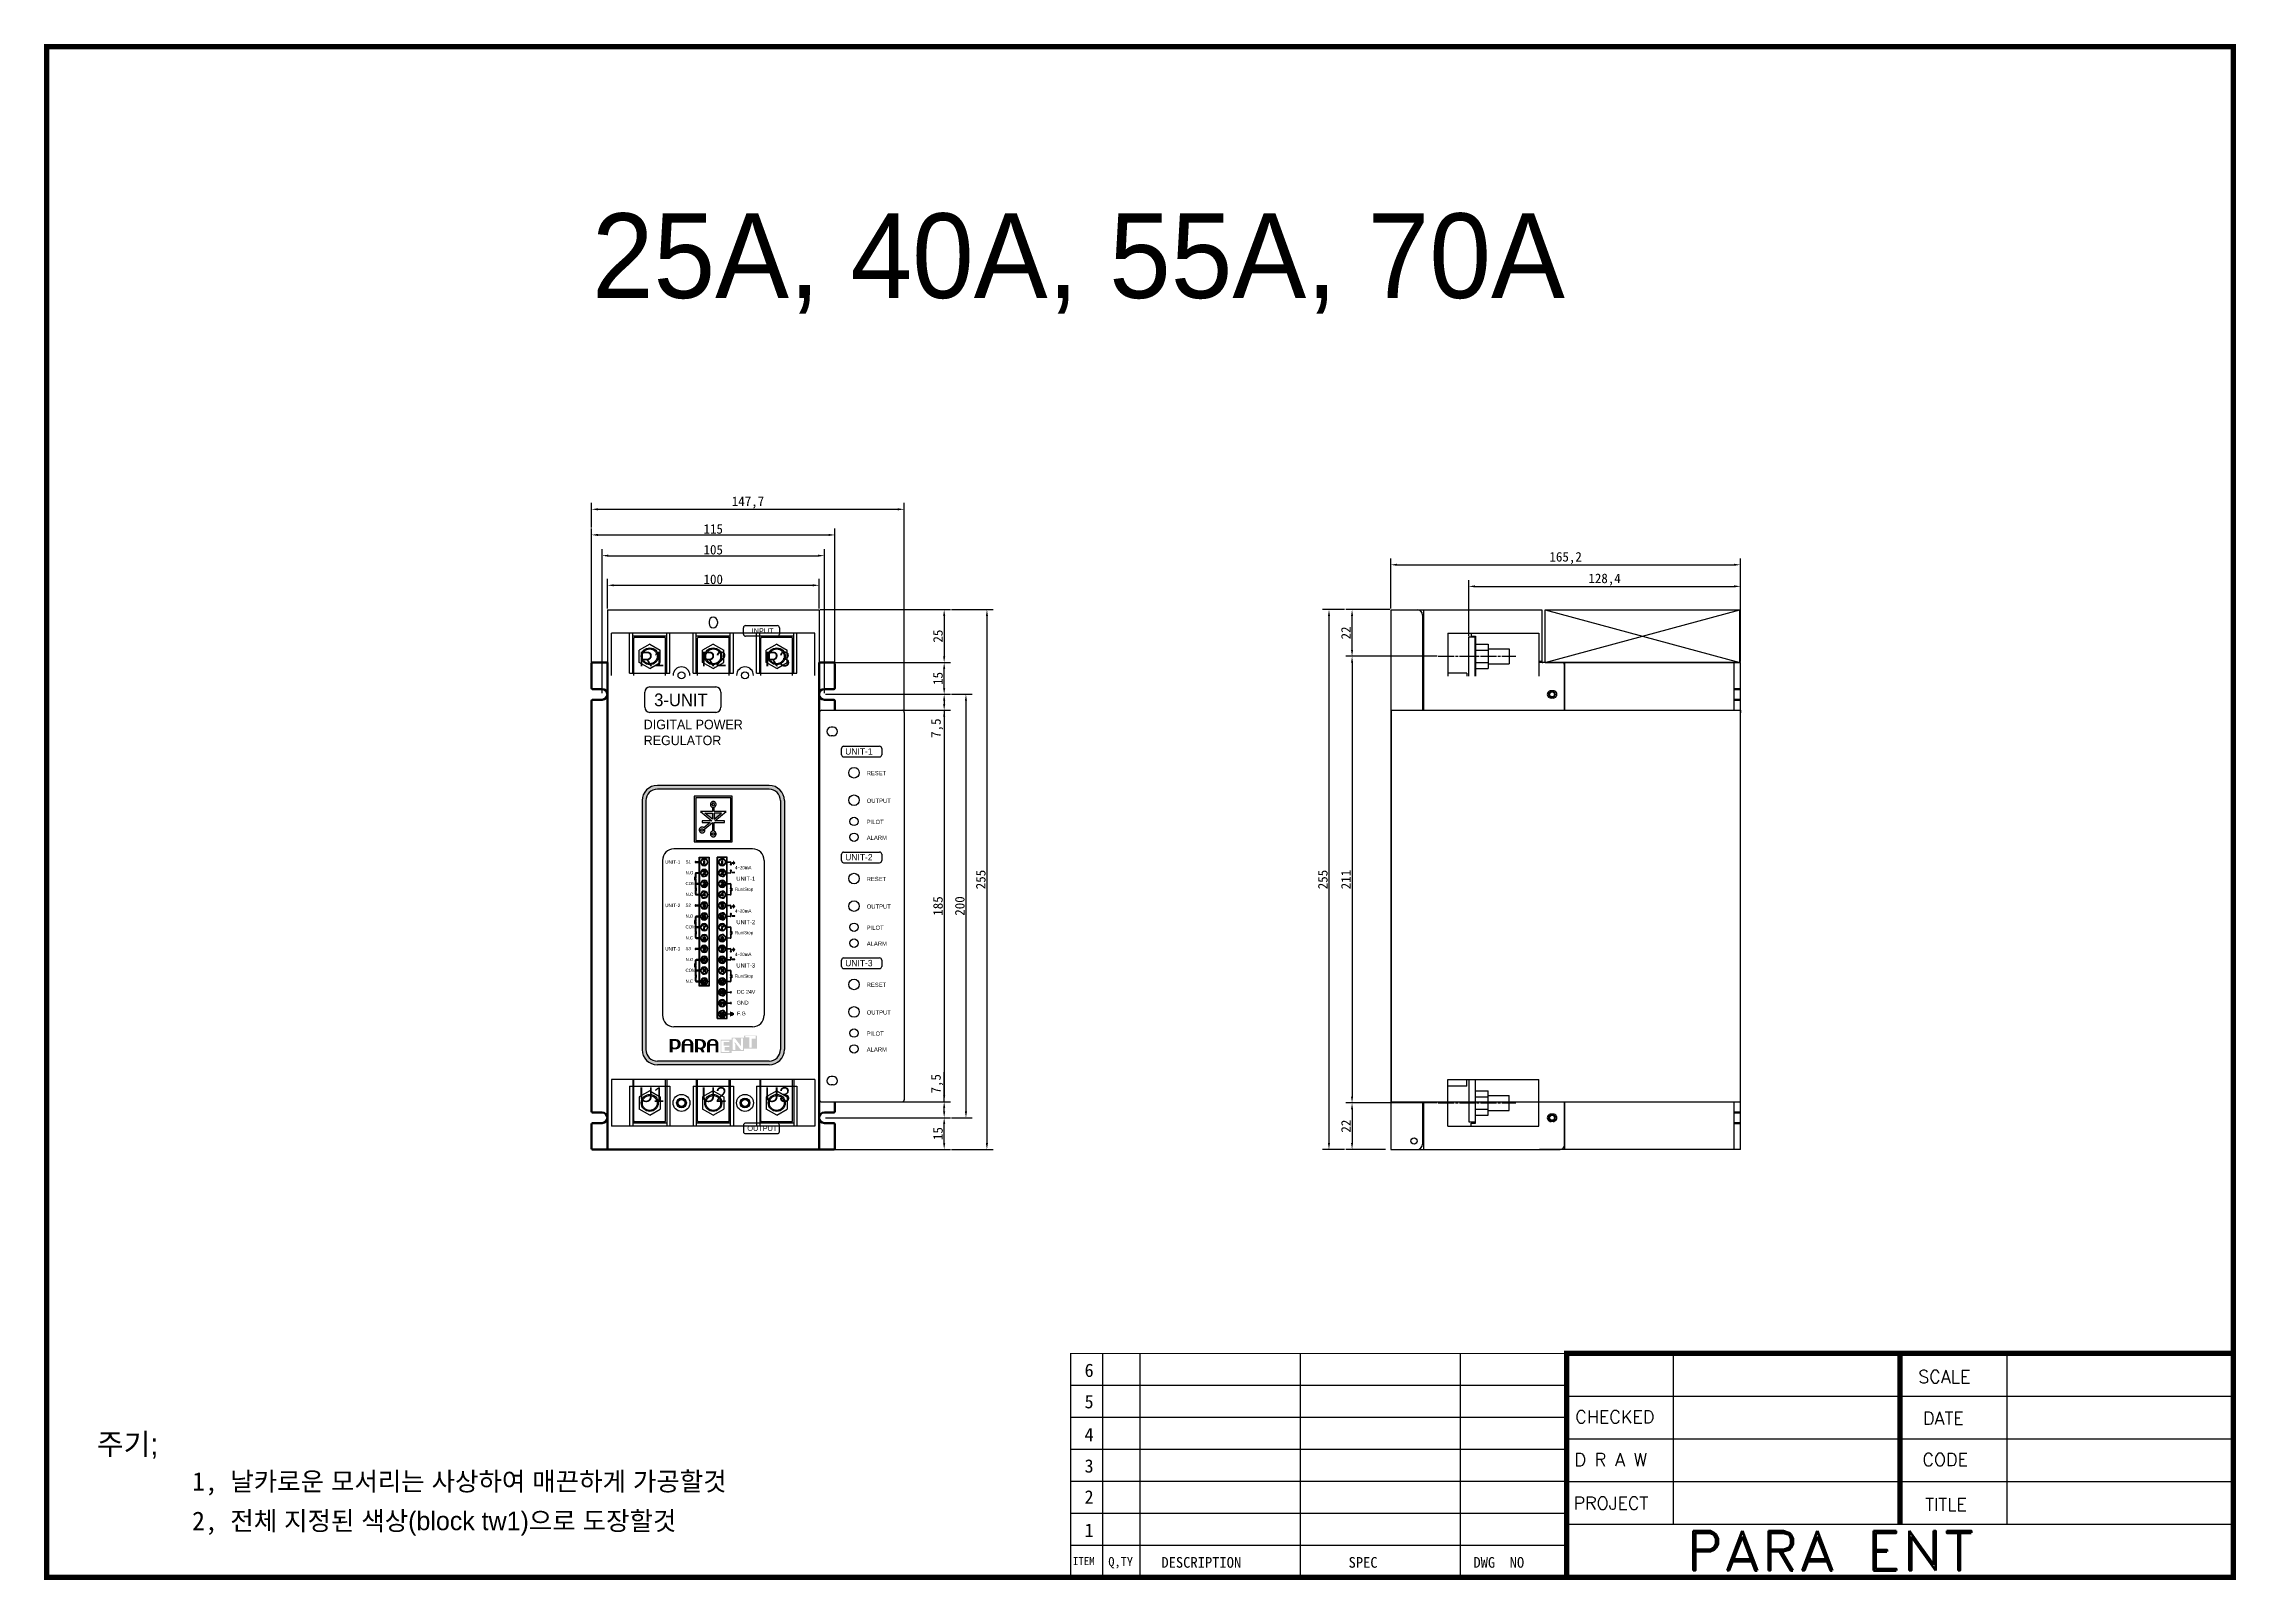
# Model space of a CAD drawing. Header units: millimetres. Extents: x 509 to 2769, y 363 to 1089.
# Drawn here: x 509 to 1544, y 363 to 1089 of the extents above; entities that cross this region are included whole.
import ezdxf

# ---------------------------------------------------------------- set-up
doc = ezdxf.new("R2010")
doc.units = ezdxf.units.MM
doc.linetypes.add('CENTERLI', pattern=[1, 0.75, -0.0625, 0.125, -0.0625])
for name, color, linetype in [('Bus-Bar', 7, 'Continuous'), ('CASE COVER', 7, 'Continuous'), ('PCB 바디', 7, 'Continuous'), ('PCB 커버', 7, 'Continuous'), ('단자대', 7, 'Continuous'), ('방열판', 7, 'Continuous'), ('케이스', 7, 'Continuous'), ('팬', 7, 'Continuous')]:
    doc.layers.add(name, color=color, linetype=linetype)
doc.styles.add('ROMAND', font='romand', dxfattribs={"width": 1.1, "height": 8})
doc.styles.add('ROMANS', font='romans', dxfattribs={"height": 3})
doc.dimstyles.new('ISO-25', dxfattribs={"dimtxt": 4.5, "dimasz": 3, "dimexe": 3, "dimexo": 0.5, "dimtad": 1, "dimtxsty": 'Standard', "dimcen": 2.5, "dimclrd": 6, "dimclre": 6, "dimclrt": 1, "dimadec": 0, "dimazin": 0, "dimtfac": 1, "dimtmove": 0, "dimatfit": 3, "dimfxl": 3, "dimarcsym": 0})

msp = doc.modelspace()

# ---------------------------------------------------------------- texts
at = {"color": 5, "style": 'ROMANS'}
for s, p in [('SCALE', (1394.231, 456.014)), ('CHECKED', (1232.183, 437.043)), ('DATE', (1396.491, 436.385)), ('D R A W', (1231.772, 416.815)), ('CODE', (1396.183, 416.863)), ('PROJECT', (1231.369, 396.249)), ('TITLE', (1397.47, 395.664))]:
    msp.add_text(s, height=6.048, dxfattribs=at).set_placement(p)
at = {"color": 5, "style": 'ROMAND', "width": 1.1}
msp.add_text('PARA ENT', height=18.816, dxfattribs=at).set_placement((1284.362, 367.435))
at = {"attachment_point": 1}
for s, insert, char_height, width in [('{\\fGulim|b0|i0|c129|p50;25A, 40A, 55A, 70A}', (767.595, 1008.62), 40, 549.72779), ('{\\fGulim|b0|i0|c129|p50;INPUT}', (843.054, 812.595), 2.5, 10.2689), ('{\\fHeadline R|b0|i0|c129|p18;R1}', (789.81, 801.587), 7, 10.84062), ('{\\fHeadline R|b0|i0|c129|p18;R2}', (819.254, 801.587), 7, 10.84062), ('{\\fHeadline R|b0|i0|c129|p18;R3}', (849.254, 801.587), 7, 10.84062), ('{\\f@Gulim|b0|i0|c129|p50;3-UNIT}', (796.982, 781.789), 6, 30.72804), ('{\\f@\uffc8\uffdeﾸￕￅￂﾰﾡﾶ\ufff7ￃﾼ|b0|i0|c129|p18;UNIT-1}', (887.256, 755.941), 3, 12.4589), ('{\\f\uffc8\uffdeﾸￕￅￂﾰﾡﾶ\ufff7ￃﾼ|b0|i0|c129|p18;RESET}', (897.402, 745.173), 2, 9.6082), ('{\\f\uffc8\uffdeﾸￕￅￂﾰﾡﾶ\ufff7ￃﾼ|b0|i0|c129|p18;OUTPUT}', (897.439, 732.13), 2, 10.6922), ('{\\f\uffc8\uffdeﾸￕￅￂﾰﾡﾶ\ufff7ￃﾼ|b0|i0|c129|p18;PILOT}', (897.439, 722.13), 2, 10.6922), ('{\\f@\uffc8\uffdeﾸￕￅￂﾰﾡﾶ\ufff7ￃﾼ|b0|i0|c129|p18;UNIT-2}', (887.256, 705.941), 3, 12.4589), ('{\\f\uffc8\uffdeﾸￕￅￂﾰﾡﾶ\ufff7ￃﾼ|b0|i0|c129|p18;ALARM}', (897.439, 714.63), 2, 10.6922), ('{\\fHeadline R|b0|i0|c129|p18;UNIT-1}', (802.217, 702.973), 1.6, 8.86491), ('{\\fHYHeadLine-Medium|b0|i0|c129|p18;S1}', (811.804, 703.028), 1.5, 4.2643), ('{\\fHYHeadLine-Medium|b0|i0|c129|p18;N.O}', (811.804, 697.903), 1.5, 4.2643), ('{\\fHYHeadLine-Medium|b0|i0|c129|p18;4~20mA}', (835.169, 700.298), 1.5, 9.04081), ('{\\fHeadline R|b0|i0|c129|p18;UNIT-1}', (835.806, 695.336), 2, 11.12121), ('{\\f\uffc8\uffdeﾸￕￅￂﾰﾡﾶ\ufff7ￃﾼ|b0|i0|c129|p18;RESET}', (897.402, 695.173), 2, 9.6082), ('{\\fHYHeadLine-Medium|b0|i0|c129|p18;COM}', (811.804, 692.778), 1.5, 4.2643), ('{\\fHYHeadLine-Medium|b0|i0|c129|p18;N.C}', (811.804, 687.653), 1.5, 4.2643), ('{\\fHYHeadLine-Medium|b0|i0|c129|p18;Run/Stop}', (835.169, 690.048), 1.5, 9.04081), ('{\\fHeadline R|b0|i0|c129|p18;UNIT-2}', (802.217, 682.472), 1.6, 8.86491), ('{\\fHYHeadLine-Medium|b0|i0|c129|p18;S2}', (811.804, 682.528), 1.5, 4.2643), ('{\\fHYHeadLine-Medium|b0|i0|c129|p18;N.O}', (811.804, 677.402), 1.5, 4.2643), ('{\\fHYHeadLine-Medium|b0|i0|c129|p18;4~20mA}', (835.169, 679.797), 1.5, 9.04081), ('{\\fHeadline R|b0|i0|c129|p18;UNIT-2}', (835.806, 674.811), 2, 11.77033), ('{\\f\uffc8\uffdeﾸￕￅￂﾰﾡﾶ\ufff7ￃﾼ|b0|i0|c129|p18;OUTPUT}', (897.439, 682.13), 2, 10.6922), ('{\\fHYHeadLine-Medium|b0|i0|c129|p18;COM}', (811.804, 672.277), 1.5, 4.2643), ('{\\fHYHeadLine-Medium|b0|i0|c129|p18;N.C}', (811.804, 667.152), 1.5, 4.2643), ('{\\fHYHeadLine-Medium|b0|i0|c129|p18;Run/Stop}', (835.169, 669.548), 1.5, 9.04081), ('{\\f\uffc8\uffdeﾸￕￅￂﾰﾡﾶ\ufff7ￃﾼ|b0|i0|c129|p18;ALARM}', (897.439, 664.63), 2, 10.6922), ('{\\f\uffc8\uffdeﾸￕￅￂﾰﾡﾶ\ufff7ￃﾼ|b0|i0|c129|p18;PILOT}', (897.439, 672.13), 2, 10.6922), ('{\\fHeadline R|b0|i0|c129|p18;UNIT-3}', (802.217, 661.972), 1.6, 8.86491), ('{\\fHYHeadLine-Medium|b0|i0|c129|p18;S3}', (811.804, 662.027), 1.5, 4.2643), ('{\\fHYHeadLine-Medium|b0|i0|c129|p18;N.O}', (811.804, 656.902), 1.5, 4.2643), ('{\\fHYHeadLine-Medium|b0|i0|c129|p18;4~20mA}', (835.169, 659.297), 1.5, 9.04081), ('{\\fHeadline R|b0|i0|c129|p18;UNIT-3}', (835.806, 654.335), 2, 11.07009), ('{\\f@\uffc8\uffdeﾸￕￅￂﾰﾡﾶ\ufff7ￃﾼ|b0|i0|c129|p18;UNIT-3}', (887.256, 655.941), 3, 12.4589), ('{\\fHYHeadLine-Medium|b0|i0|c129|p18;COM}', (811.804, 651.777), 1.5, 4.2643), ('{\\fHYHeadLine-Medium|b0|i0|c129|p18;N.C}', (811.804, 646.652), 1.5, 4.2643), ('{\\fHYHeadLine-Medium|b0|i0|c129|p18;Run/Stop}', (835.169, 649.047), 1.5, 9.04081), ('{\\f\uffc8\uffdeﾸￕￅￂﾰﾡﾶ\ufff7ￃﾼ|b0|i0|c129|p18;RESET}', (897.402, 645.173), 2, 9.6082), ('{\\fHYHeadLine-Medium|b0|i0|c129|p18;GND}', (836.091, 636.648), 1.8, 9.04081), ('{\\fHYHeadLine-Medium|b0|i0|c129|p18;DC 24V}', (836.091, 641.773), 1.8, 9.04081), ('{\\f\uffc8\uffdeﾸￕￅￂﾰﾡﾶ\ufff7ￃﾼ|b0|i0|c129|p18;OUTPUT}', (897.439, 632.13), 2, 10.6922), ('{\\fHYHeadLine-Medium|b0|i0|c129|p18;F.G}', (836.091, 631.523), 1.8, 9.04081), ('{\\f\uffc8\uffdeﾸￕￅￂﾰﾡﾶ\ufff7ￃﾼ|b0|i0|c129|p18;PILOT}', (897.439, 622.13), 2, 10.6922), ('{\\f\uffc8\uffdeﾸￕￅￂﾰﾡﾶ\ufff7ￃﾼ|b0|i0|c129|p18;ALARM}', (897.439, 614.63), 2, 10.6922), ('{\\fHeadline R|b0|i0|c129|p18;U1}', (789.81, 595.814), 7, 10.84062), ('{\\fHeadline R|b0|i0|c129|p18;U2}', (819.254, 595.814), 7, 10.84062), ('{\\fHeadline R|b0|i0|c129|p18;U3}', (849.254, 595.814), 7, 10.84062), ('{\\fGulim|b0|i0|c129|p50;OUTPUT}', (841.001, 577.646), 2.5, 13.3707), ('{\\fﾱﾼﾸﾲ|b0|i0|c129|p50;주기;}', (533.683, 432.217), 10.08, 37.8), ('1, {\\fﾱﾼﾸﾲ|b0|i0|c129|p50;날카로운 모서리는 사상하여 매끈하게 가공할것}', (578.746, 414.007), 8.82, 378), ('2, {\\fﾱﾼﾸﾲ|b0|i0|c129|p50;전체 지정된 색상(block tw1)으로 도장할것}', (578.746, 395.347), 8.82, 378)]:
    msp.add_mtext(s, dxfattribs=dict(at, insert=insert, char_height=char_height, width=width))
at = {"ltscale": 10, "insert": (792.072, 769.399), "char_height": 2.7, "width": 75.39232, "attachment_point": 1}
msp.add_mtext('{\\f@HYkanB|b0|i0|c129|p18;\\H1.667x;DIGITAL POWER REGULATOR\\fGulim|b0|i0|c129|p49;\\H0.6001x; }', dxfattribs=at)
at = {"color": 5, "attachment_point": 1}
for s, insert, char_height, width in [('6', (1000.328, 465.227), 6.3, 8.29962), ('5', (1000.328, 450.399), 6.3, 8.29962), ('4', (1000.328, 434.864), 6.3, 8.29962), ('3', (1000.328, 420.035), 6.3, 8.29962), ('2', (1000.328, 405.383), 6.3, 8.29962), ('1', (1000.328, 389.672), 6.3, 8.29962), ('ITEM', (994.807, 373.844), 3.78, 5.04), ('Q,TY', (1011.549, 373.844), 4.284, 12.6), ('DESCRIPTION', (1036.621, 373.844), 5.04, 25.2), ('SPEC', (1125.053, 373.844), 5.04, 25.2), ('DWG  NO', (1184.024, 373.844), 5.04, 37.8)]:
    msp.add_mtext(s, dxfattribs=dict(at, insert=insert, char_height=char_height, width=width))

# ---------------------------------------------------------------- blocks, each defined once
blk = doc.blocks.new('*D4')
at = {"color": 6, "lineweight": -2, "transparency": 16777216}
for p, q in [((882.4, 796.4), (937, 796.4)), ((934, 784.4), (934, 793.4)), ((877.9, 781.4), (937, 781.4))]:
    blk.add_line(p, q, dxfattribs=at)
at = {"color": 6, "transparency": 16777216}
for points in [[(933.5, 793.4), (934.5, 793.4), (934, 796.4)], [(933.5, 784.4), (934.5, 784.4), (934, 781.4)]]:
    blk.add_solid(points, dxfattribs=at)
at = {"layer": 'Defpoints', "color": 0, "transparency": 16777216}
for p in [(881.9, 796.4), (934, 796.4), (877.4, 781.4)]:
    blk.add_point(p, dxfattribs=at)
at = {"color": 1, "transparency": 16777216, "insert": (931.1, 788.9), "char_height": 4.5, "attachment_point": 5, "rotation": 90}
blk.add_mtext('15', dxfattribs=at)
blk = doc.blocks.new('*D5')
at = {"color": 6, "lineweight": -2, "transparency": 16777216}
for p, q in [((1144.5, 821.4), (1123.7, 821.4)), ((1126.7, 802.4), (1126.7, 818.4)), ((1166.9, 799.4), (1123.7, 799.4))]:
    blk.add_line(p, q, dxfattribs=at)
at = {"color": 6, "transparency": 16777216}
for points in [[(1126.2, 818.4), (1127.2, 818.4), (1126.7, 821.4)], [(1126.2, 802.4), (1127.2, 802.4), (1126.7, 799.4)]]:
    blk.add_solid(points, dxfattribs=at)
at = {"layer": 'Defpoints', "color": 0, "transparency": 16777216}
for p in [(1126.7, 821.4), (1145, 821.4), (1167.4, 799.4)]:
    blk.add_point(p, dxfattribs=at)
at = {"color": 1, "transparency": 16777216, "insert": (1123.8, 810.4), "char_height": 4.5, "attachment_point": 5, "rotation": 90}
blk.add_mtext('22', dxfattribs=at)
blk = doc.blocks.new('*D6')
at = {"color": 6, "lineweight": -2, "transparency": 16777216}
for p, q in [((1166.9, 588.4), (1123.7, 588.4)), ((1126.7, 585.4), (1126.7, 569.4)), ((1142.5, 566.4), (1123.7, 566.4))]:
    blk.add_line(p, q, dxfattribs=at)
at = {"color": 6, "transparency": 16777216}
for points in [[(1126.2, 585.4), (1127.2, 585.4), (1126.7, 588.4)], [(1126.2, 569.4), (1127.2, 569.4), (1126.7, 566.4)]]:
    blk.add_solid(points, dxfattribs=at)
at = {"layer": 'Defpoints', "color": 0, "transparency": 16777216}
for p in [(1167.4, 588.4), (1126.7, 566.4), (1143, 566.4)]:
    blk.add_point(p, dxfattribs=at)
at = {"color": 1, "transparency": 16777216, "insert": (1123.8, 577.4), "char_height": 4.5, "attachment_point": 5, "rotation": 90}
blk.add_mtext('22', dxfattribs=at)
blk = doc.blocks.new('*D7')
at = {"color": 6, "lineweight": -2, "transparency": 16777216}
for p, q in [((914.6, 773.9), (937, 773.9)), ((934, 770.9), (934, 591.9)), ((914.6, 588.9), (937, 588.9))]:
    blk.add_line(p, q, dxfattribs=at)
at = {"color": 6, "transparency": 16777216}
for points in [[(933.5, 770.9), (934.5, 770.9), (934, 773.9)], [(933.5, 591.9), (934.5, 591.9), (934, 588.9)]]:
    blk.add_solid(points, dxfattribs=at)
at = {"layer": 'Defpoints', "color": 0, "transparency": 16777216}
for p in [(914.1, 773.9), (914.1, 588.9), (934, 588.9)]:
    blk.add_point(p, dxfattribs=at)
at = {"color": 1, "transparency": 16777216, "insert": (931.1, 681.4), "char_height": 4.5, "attachment_point": 5, "rotation": 90}
blk.add_mtext('185', dxfattribs=at)
blk = doc.blocks.new('*D8')
at = {"color": 6, "lineweight": -2, "transparency": 16777216}
for p, q in [((1145, 821.9), (1145, 845.6)), ((1148, 842.6), (1307.2, 842.6)), ((1310.2, 796.9), (1310.2, 845.6))]:
    blk.add_line(p, q, dxfattribs=at)
at = {"color": 6, "transparency": 16777216}
for points in [[(1148, 843.1), (1148, 842.1), (1145, 842.6)], [(1307.2, 843.1), (1307.2, 842.1), (1310.2, 842.6)]]:
    blk.add_solid(points, dxfattribs=at)
at = {"layer": 'Defpoints', "color": 0, "transparency": 16777216}
for p in [(1310.2, 842.6), (1145, 821.4), (1310.2, 796.4)]:
    blk.add_point(p, dxfattribs=at)
at = {"color": 1, "transparency": 16777216, "insert": (1227.6, 845.8), "char_height": 4.5, "attachment_point": 5}
blk.add_mtext('165,2', dxfattribs=at)
blk = doc.blocks.new('*D9')
at = {"color": 6, "lineweight": -2, "transparency": 16777216}
for p, q in [((1166.9, 799.4), (1123.7, 799.4)), ((1126.7, 796.4), (1126.7, 591.4)), ((1166.9, 588.4), (1123.7, 588.4))]:
    blk.add_line(p, q, dxfattribs=at)
at = {"color": 6, "transparency": 16777216}
for points in [[(1126.2, 796.4), (1127.2, 796.4), (1126.7, 799.4)], [(1126.2, 591.4), (1127.2, 591.4), (1126.7, 588.4)]]:
    blk.add_solid(points, dxfattribs=at)
at = {"layer": 'Defpoints', "color": 0, "transparency": 16777216}
for p in [(1167.4, 799.4), (1126.7, 588.4), (1167.4, 588.4)]:
    blk.add_point(p, dxfattribs=at)
at = {"color": 1, "transparency": 16777216, "insert": (1123.8, 693.9), "char_height": 4.5, "attachment_point": 5, "rotation": 90}
blk.add_mtext('211', dxfattribs=at)
blk = doc.blocks.new('*D10')
at = {"color": 6, "lineweight": -2, "transparency": 16777216}
for p, q in [((772.4, 781.9), (772.4, 849.9)), ((877.4, 781.9), (877.4, 849.9)), ((775.4, 846.9), (874.4, 846.9))]:
    blk.add_line(p, q, dxfattribs=at)
at = {"color": 6, "transparency": 16777216}
for points in [[(775.4, 847.4), (775.4, 846.4), (772.4, 846.9)], [(874.4, 847.4), (874.4, 846.4), (877.4, 846.9)]]:
    blk.add_solid(points, dxfattribs=at)
at = {"layer": 'Defpoints', "color": 0, "transparency": 16777216}
for p in [(877.4, 846.9), (772.4, 781.4), (877.4, 781.4)]:
    blk.add_point(p, dxfattribs=at)
at = {"color": 1, "transparency": 16777216, "insert": (824.9, 849.7), "char_height": 4.5, "attachment_point": 5}
blk.add_mtext('105', dxfattribs=at)
blk = doc.blocks.new('*D11')
at = {"color": 6, "lineweight": -2, "transparency": 16777216}
for p, q in [((774.9, 821.9), (774.9, 835.9)), ((777.9, 832.9), (871.9, 832.9)), ((874.9, 821.9), (874.9, 835.9))]:
    blk.add_line(p, q, dxfattribs=at)
at = {"color": 6, "transparency": 16777216}
for points in [[(777.9, 833.4), (777.9, 832.4), (774.9, 832.9)], [(871.9, 833.4), (871.9, 832.4), (874.9, 832.9)]]:
    blk.add_solid(points, dxfattribs=at)
at = {"layer": 'Defpoints', "color": 0, "transparency": 16777216}
for p in [(874.9, 832.9), (774.9, 821.4), (874.9, 821.4)]:
    blk.add_point(p, dxfattribs=at)
at = {"color": 1, "transparency": 16777216, "insert": (824.9, 835.7), "char_height": 4.5, "attachment_point": 5}
blk.add_mtext('100', dxfattribs=at)
blk = doc.blocks.new('*D12')
at = {"color": 6, "lineweight": -2, "transparency": 16777216}
for p, q in [((767.4, 796.4), (767.4, 859.7)), ((882.4, 796.4), (882.4, 859.7)), ((770.4, 856.7), (879.4, 856.7))]:
    blk.add_line(p, q, dxfattribs=at)
at = {"color": 6, "transparency": 16777216}
for points in [[(770.4, 857.2), (770.4, 856.2), (767.4, 856.7)], [(879.4, 857.2), (879.4, 856.2), (882.4, 856.7)]]:
    blk.add_solid(points, dxfattribs=at)
at = {"layer": 'Defpoints', "color": 0, "transparency": 16777216}
for p in [(882.4, 856.7), (767.4, 795.9), (882.4, 795.9)]:
    blk.add_point(p, dxfattribs=at)
at = {"color": 1, "transparency": 16777216, "insert": (824.9, 859.5), "char_height": 4.5, "attachment_point": 5}
blk.add_mtext('115', dxfattribs=at)
blk = doc.blocks.new('*D13')
at = {"color": 6, "lineweight": -2, "transparency": 16777216}
for p, q in [((767.4, 860.2), (767.4, 871.8)), ((915.1, 773.4), (915.1, 871.8)), ((770.4, 868.8), (912.1, 868.8))]:
    blk.add_line(p, q, dxfattribs=at)
at = {"color": 6, "transparency": 16777216}
for points in [[(770.4, 869.3), (770.4, 868.3), (767.4, 868.8)], [(912.1, 869.3), (912.1, 868.3), (915.1, 868.8)]]:
    blk.add_solid(points, dxfattribs=at)
at = {"layer": 'Defpoints', "color": 0, "transparency": 16777216}
for p in [(767.4, 859.7), (915.1, 868.8), (915.1, 772.9)]:
    blk.add_point(p, dxfattribs=at)
at = {"color": 1, "transparency": 16777216, "insert": (841.3, 872), "char_height": 4.5, "attachment_point": 5}
blk.add_mtext('147,7', dxfattribs=at)
blk = doc.blocks.new('*D14')
at = {"color": 6, "lineweight": -2, "transparency": 16777216}
for p, q in [((875.4, 821.4), (937, 821.4)), ((934, 818.4), (934, 799.4)), ((882.4, 796.4), (937, 796.4))]:
    blk.add_line(p, q, dxfattribs=at)
at = {"color": 6, "transparency": 16777216}
for points in [[(933.5, 818.4), (934.5, 818.4), (934, 821.4)], [(933.5, 799.4), (934.5, 799.4), (934, 796.4)]]:
    blk.add_solid(points, dxfattribs=at)
at = {"layer": 'Defpoints', "color": 0, "transparency": 16777216}
for p in [(874.9, 821.4), (881.9, 796.4), (934, 796.4)]:
    blk.add_point(p, dxfattribs=at)
at = {"color": 1, "transparency": 16777216, "insert": (931.1, 808.9), "char_height": 4.5, "attachment_point": 5, "rotation": 90}
blk.add_mtext('25', dxfattribs=at)
blk = doc.blocks.new('*D15')
at = {"color": 6, "lineweight": -2, "transparency": 16777216}
for p, q in [((877.9, 781.4), (937, 781.4)), ((934, 778.4), (934, 776.9)), ((914.6, 773.9), (937, 773.9)), ((934, 773.9), (934, 759.9))]:
    blk.add_line(p, q, dxfattribs=at)
at = {"color": 6, "transparency": 16777216}
for points in [[(933.5, 778.4), (934.5, 778.4), (934, 781.4)], [(933.5, 776.9), (934.5, 776.9), (934, 773.9)]]:
    blk.add_solid(points, dxfattribs=at)
at = {"layer": 'Defpoints', "color": 0, "transparency": 16777216}
for p in [(877.4, 781.4), (914.1, 773.9), (934, 773.9)]:
    blk.add_point(p, dxfattribs=at)
at = {"color": 1, "transparency": 16777216, "insert": (930.7, 765.4), "char_height": 4.5, "attachment_point": 5, "rotation": 90}
blk.add_mtext('7,5', dxfattribs=at)
blk = doc.blocks.new('*D16')
at = {"color": 6, "lineweight": -2, "transparency": 16777216}
for p, q in [((877.9, 581.4), (937, 581.4)), ((934, 569.4), (934, 578.4)), ((882.4, 566.4), (937, 566.4))]:
    blk.add_line(p, q, dxfattribs=at)
at = {"color": 6, "transparency": 16777216}
for points in [[(933.5, 578.4), (934.5, 578.4), (934, 581.4)], [(933.5, 569.4), (934.5, 569.4), (934, 566.4)]]:
    blk.add_solid(points, dxfattribs=at)
at = {"layer": 'Defpoints', "color": 0, "transparency": 16777216}
for p in [(877.4, 581.4), (934, 581.4), (881.9, 566.4)]:
    blk.add_point(p, dxfattribs=at)
at = {"color": 1, "transparency": 16777216, "insert": (931.1, 573.9), "char_height": 4.5, "attachment_point": 5, "rotation": 90}
blk.add_mtext('15', dxfattribs=at)
blk = doc.blocks.new('*D17')
at = {"color": 6, "lineweight": -2, "transparency": 16777216}
for p, q in [((934, 588.9), (934, 602.9)), ((878.4, 581.4), (937, 581.4)), ((914.6, 588.9), (937, 588.9)), ((934, 584.4), (934, 585.9))]:
    blk.add_line(p, q, dxfattribs=at)
at = {"color": 6, "transparency": 16777216}
for points in [[(933.5, 585.9), (934.5, 585.9), (934, 588.9)], [(933.5, 584.4), (934.5, 584.4), (934, 581.4)]]:
    blk.add_solid(points, dxfattribs=at)
at = {"layer": 'Defpoints', "color": 0, "transparency": 16777216}
for p in [(877.9, 581.4), (914.1, 588.9), (934, 588.9)]:
    blk.add_point(p, dxfattribs=at)
at = {"color": 1, "transparency": 16777216, "insert": (930.7, 597.4), "char_height": 4.5, "attachment_point": 5, "rotation": 90}
blk.add_mtext('7,5', dxfattribs=at)
blk = doc.blocks.new('*D1')
at = {"color": 6, "lineweight": -2, "transparency": 16777216}
for p, q in [((937.5, 821.4), (957.2, 821.4)), ((954.2, 818.4), (954.2, 569.4)), ((937.5, 566.4), (957.2, 566.4))]:
    blk.add_line(p, q, dxfattribs=at)
at = {"color": 6, "transparency": 16777216}
for points in [[(953.7, 818.4), (954.7, 818.4), (954.2, 821.4)], [(953.7, 569.4), (954.7, 569.4), (954.2, 566.4)]]:
    blk.add_solid(points, dxfattribs=at)
at = {"layer": 'Defpoints', "color": 0, "transparency": 16777216}
for p in [(937, 821.4), (937, 566.4), (954.2, 566.4)]:
    blk.add_point(p, dxfattribs=at)
at = {"color": 1, "transparency": 16777216, "insert": (951.3, 693.9), "char_height": 4.5, "attachment_point": 5, "rotation": 90}
blk.add_mtext('255', dxfattribs=at)
blk = doc.blocks.new('*D2')
at = {"color": 6, "lineweight": -2, "transparency": 16777216}
for p, q in [((937.5, 781.4), (947.3, 781.4)), ((944.3, 778.4), (944.3, 584.4)), ((937.5, 581.4), (947.3, 581.4))]:
    blk.add_line(p, q, dxfattribs=at)
at = {"color": 6, "transparency": 16777216}
for points in [[(943.8, 778.4), (944.8, 778.4), (944.3, 781.4)], [(943.8, 584.4), (944.8, 584.4), (944.3, 581.4)]]:
    blk.add_solid(points, dxfattribs=at)
at = {"layer": 'Defpoints', "color": 0, "transparency": 16777216}
for p in [(937, 781.4), (937, 581.4), (944.3, 581.4)]:
    blk.add_point(p, dxfattribs=at)
at = {"color": 1, "transparency": 16777216, "insert": (941.4, 681.4), "char_height": 4.5, "attachment_point": 5, "rotation": 90}
blk.add_mtext('200', dxfattribs=at)
blk = doc.blocks.new('*D3')
at = {"color": 6, "lineweight": -2, "transparency": 16777216}
for p, q in [((1123.2, 821.4), (1112.8, 821.4)), ((1115.8, 818.4), (1115.8, 569.4)), ((1123.2, 566.4), (1112.8, 566.4))]:
    blk.add_line(p, q, dxfattribs=at)
at = {"color": 6, "transparency": 16777216}
for points in [[(1115.3, 818.4), (1116.3, 818.4), (1115.8, 821.4)], [(1115.3, 569.4), (1116.3, 569.4), (1115.8, 566.4)]]:
    blk.add_solid(points, dxfattribs=at)
at = {"layer": 'Defpoints', "color": 0, "transparency": 16777216}
for p in [(1123.7, 821.4), (1115.8, 566.4), (1123.7, 566.4)]:
    blk.add_point(p, dxfattribs=at)
at = {"color": 1, "transparency": 16777216, "insert": (1112.9, 693.9), "char_height": 4.5, "attachment_point": 5, "rotation": 90}
blk.add_mtext('255', dxfattribs=at)
blk = doc.blocks.new('*D18')
at = {"color": 6, "lineweight": -2, "transparency": 16777216}
for p, q in [((1181.8, 808.9), (1181.8, 835.4)), ((1184.8, 832.4), (1307.2, 832.4)), ((1310.2, 796.9), (1310.2, 835.4))]:
    blk.add_line(p, q, dxfattribs=at)
at = {"color": 6, "transparency": 16777216}
for points in [[(1184.8, 832.9), (1184.8, 831.9), (1181.8, 832.4)], [(1307.2, 832.9), (1307.2, 831.9), (1310.2, 832.4)]]:
    blk.add_solid(points, dxfattribs=at)
at = {"layer": 'Defpoints', "color": 0, "transparency": 16777216}
for p in [(1310.2, 832.4), (1181.8, 808.4), (1310.2, 796.4)]:
    blk.add_point(p, dxfattribs=at)
at = {"color": 1, "transparency": 16777216, "insert": (1246, 835.6), "char_height": 4.5, "attachment_point": 5}
blk.add_mtext('128,4', dxfattribs=at)

# ---------------------------------------------------------------- dimensions: what is measured, and where the dimension line sits
for base, p1, p2, picture, middle in [((915.103, 868.765), (767.403, 859.671), (915.103, 772.865), '*D13', (841.253, 872.015)), ((882.403, 856.671), (767.403, 795.865), (882.403, 795.865), '*D12', (824.903, 859.546)), ((877.403, 846.85), (772.403, 781.365), (877.403, 781.365), '*D10', (824.903, 849.725)), ((874.903, 832.853), (774.903, 821.365), (874.903, 821.365), '*D11', (824.903, 835.728)), ((1310.195, 832.364), (1181.795, 808.365), (1310.195, 796.365), '*D18', (1245.995, 835.614))]:
    dim = msp.add_linear_dim(base=base, p1=p1, p2=p2, dimstyle='ISO-25')
    dim.commit()
    dim.dimension.update_dxf_attribs({"geometry": picture, "text_midpoint": middle})
dim = msp.add_linear_dim(base=(1310.195, 842.594), p1=(1144.995, 821.365), p2=(1310.195, 796.365), dimstyle='ISO-25')
dim.commit()
dim.dimension.update_dxf_attribs({"geometry": '*D8', "text_midpoint": (1227.595, 842.594), "dimtype": 160})
for base, p1, p2, picture, middle in [((933.955, 796.365), (874.903, 821.365), (881.903, 796.365), '*D14', (931.08, 808.865)), ((1115.766, 566.365), (1123.685, 821.365), (1123.685, 566.365), '*D3', (1112.891, 693.865)), ((1126.685, 821.365), (1167.439, 799.365), (1144.995, 821.365), '*D5', (1123.81, 810.365)), ((1126.685, 588.365), (1167.439, 799.365), (1167.439, 588.365), '*D9', (1123.81, 693.865)), ((933.955, 796.365), (877.403, 781.365), (881.903, 796.365), '*D4', (931.08, 788.865)), ((933.955, 773.865), (877.403, 781.365), (914.103, 773.865), '*D15', (930.705, 765.365)), ((944.26, 581.365), (936.955, 781.365), (936.955, 581.365), '*D2', (941.385, 681.365)), ((933.955, 588.865), (914.103, 773.865), (914.103, 588.865), '*D7', (931.08, 681.365)), ((933.955, 588.865), (877.903, 581.365), (914.103, 588.865), '*D17', (930.705, 597.365)), ((933.955, 581.365), (881.903, 566.365), (877.403, 581.365), '*D16', (931.08, 573.865)), ((1126.685, 566.365), (1167.439, 588.365), (1142.995, 566.365), '*D6', (1123.81, 577.365))]:
    dim = msp.add_linear_dim(base=base, p1=p1, p2=p2, angle=90, dimstyle='ISO-25')
    dim.commit()
    dim.dimension.update_dxf_attribs({"geometry": picture, "text_midpoint": middle})
dim = msp.add_linear_dim(base=(954.193, 566.365), p1=(936.955, 821.365), p2=(936.955, 566.365), angle=90, dimstyle='ISO-25')
dim.commit()
dim.dimension.update_dxf_attribs({"geometry": '*D1', "text_midpoint": (954.193, 693.865), "dimtype": 160})

# ---------------------------------------------------------------- hatches: boundary and pattern name
h = msp.add_hatch(color=256)
h.set_gradient(color1=(255, 255, 255), one_color=1, tint=1)
h.paths.add_polyline_path([(858.502, 731.165, 0.41421356), (851.302, 738.365), (798.503, 738.365, 0.41421356), (791.303, 731.165), (791.303, 613.566, 0.41421356), (798.503, 606.366), (851.302, 606.366, 0.41421356), (858.502, 613.566)])
h.paths.add_polyline_path([(856.702, 613.566, -0.41421356), (851.302, 608.166), (798.503, 608.166, -0.41421356), (793.103, 613.566), (793.103, 731.165, -0.41421356), (798.503, 736.565), (851.302, 736.565, -0.41421356), (856.702, 731.165)], flags=16)
h = msp.add_hatch(color=256)
h.set_gradient(color1=(255, 255, 255), one_color=1, tint=1)
h.paths.add_polyline_path([(833.905, 733.264), (815.9, 733.264), (815.9, 711.666), (833.905, 711.666)])
h.paths.add_polyline_path([(816.654, 732.51), (816.654, 712.42), (833.151, 712.42), (833.151, 732.51)], flags=16)
h.paths.add_polyline_path([(824.526, 716.755), (824.526, 716.781), (824.294, 716.652)], flags=0)
h.paths.add_polyline_path([(828.811, 725.239), (825.28, 722.37), (825.28, 725.239)], flags=0)
h.paths.add_polyline_path([(824.526, 722.37), (820.994, 725.239), (824.526, 725.239)], flags=0)
h.paths.add_polyline_path([(825.555, 715.169), (824.971, 714.732), (824.317, 715.047), (824.281, 715.766), (824.903, 716.144), (825.525, 715.766), (825.489, 715.047), (824.835, 714.732), (824.25, 715.169), (824.359, 715.881), (825.039, 716.13), (825.579, 715.639), (825.4, 714.94), (824.701, 714.76), (824.209, 715.301), (824.458, 715.98), (825.17, 716.089), (825.607, 715.504), (825.292, 714.851), (824.573, 714.814), (824.195, 715.436), (824.573, 716.058), (825.292, 716.022), (825.607, 715.368), (825.17, 714.784), (824.458, 714.893), (824.209, 715.572), (824.701, 716.113), (825.4, 715.933), (825.579, 715.234), (825.039, 714.743), (824.359, 714.991), (824.25, 715.703), (824.835, 716.14), (825.489, 715.825), (825.525, 715.107), (824.903, 714.729), (824.281, 715.107), (824.317, 715.825), (824.971, 716.14), (825.555, 715.703), (825.447, 714.991), (824.767, 714.743), (824.226, 715.234), (824.406, 715.933), (825.105, 716.113), (825.597, 715.572), (825.348, 714.893), (824.636, 714.784), (824.199, 715.368), (824.514, 716.022), (825.233, 716.058), (825.61, 715.436), (825.233, 714.814), (824.514, 714.851), (824.199, 715.504), (824.636, 716.089), (825.348, 715.98), (825.597, 715.301), (825.105, 714.76), (824.406, 714.94), (824.226, 715.639), (824.767, 716.13), (825.447, 715.881)], flags=0)
h.paths.add_polyline_path([(824.767, 728.692), (824.226, 729.184), (824.406, 729.883), (825.105, 730.063), (825.597, 729.522), (825.348, 728.842), (824.636, 728.734), (824.199, 729.318), (824.514, 729.972), (825.233, 730.008), (825.61, 729.386), (825.233, 728.764), (824.514, 728.8), (824.199, 729.454), (824.636, 730.039), (825.348, 729.93), (825.597, 729.25), (825.105, 728.71), (824.406, 728.889), (824.226, 729.588), (824.767, 730.08), (825.447, 729.831), (825.555, 729.119), (824.971, 728.682), (824.317, 728.997), (824.281, 729.716), (824.903, 730.094), (825.525, 729.716), (825.489, 728.997), (824.835, 728.682), (824.25, 729.119), (824.359, 729.831), (825.039, 730.08), (825.579, 729.588), (825.4, 728.889), (824.701, 728.71), (824.209, 729.25), (824.458, 729.93), (825.17, 730.039), (825.607, 729.454), (825.292, 728.8), (824.573, 728.764), (824.195, 729.386), (824.573, 730.008), (825.292, 729.972), (825.607, 729.318), (825.17, 728.734), (824.458, 728.842), (824.209, 729.522), (824.701, 730.063), (825.4, 729.883), (825.579, 729.184), (825.039, 728.692), (824.359, 728.941), (824.25, 729.653), (824.835, 730.09), (825.489, 729.775), (825.525, 729.056), (824.903, 728.679), (824.281, 729.056), (824.317, 729.775), (824.971, 730.09), (825.555, 729.653), (825.447, 728.941)], flags=0)
h.paths.add_polyline_path([(820.169, 716.837), (819.484, 716.602), (818.951, 717.086), (819.129, 717.793), (819.835, 717.961), (820.316, 717.426), (820.072, 716.741), (819.351, 716.642), (818.926, 717.222), (819.235, 717.879), (819.964, 717.909), (820.328, 717.287), (819.958, 716.666), (819.228, 716.706), (818.927, 717.362), (819.356, 717.942), (820.079, 717.833), (820.314, 717.148), (819.83, 716.615), (819.122, 716.793), (818.954, 717.499), (819.489, 717.98), (820.175, 717.736), (820.274, 717.015), (819.693, 716.59), (819.036, 716.899), (819.007, 717.628), (819.628, 717.992), (820.25, 717.622), (820.209, 716.892), (819.554, 716.591), (818.973, 717.02), (819.083, 717.743), (819.767, 717.978), (820.301, 717.494), (820.123, 716.786), (819.417, 716.618), (818.935, 717.153), (819.18, 717.839), (819.901, 717.938), (820.326, 717.357), (820.017, 716.7), (819.288, 716.671), (818.923, 717.292), (819.294, 717.914), (820.023, 717.873), (820.324, 717.218), (819.895, 716.637), (819.173, 716.747), (818.938, 717.431), (819.422, 717.965), (820.129, 717.787), (820.297, 717.081), (819.762, 716.599), (819.077, 716.844), (818.978, 717.565), (819.558, 717.99), (820.215, 717.681), (820.245, 716.952), (819.623, 716.587), (819.002, 716.958), (819.042, 717.687), (819.698, 717.988), (820.278, 717.559)], flags=0)
h = msp.add_hatch(color=256)
h.set_gradient(color1=(255, 255, 255), one_color=1, tint=1)
h.paths.add_polyline_path([(823.018, 704.541), (818.292, 704.541), (818.292, 702.269), (818.555, 702.269), (818.555, 704.278), (822.756, 704.278), (822.756, 643.828), (818.555, 643.828), (818.555, 645.63), (818.292, 645.63), (818.292, 643.565), (823.018, 643.565)])
h.paths.add_polyline_path([(818.944, 702.269), (816.807, 702.269, 3.73205081), (816.807, 702.006), (818.944, 702.006, 26.05233776)])
h.paths.add_polyline_path([(822.104, 702.137, -1), (819.202, 702.137, -1)], flags=16)
h.paths.add_polyline_path([(820.167, 702.579), (820.548, 702.926), (820.774, 702.926), (820.774, 701.349), (820.522, 701.349), (820.522, 702.604), (820.321, 702.429)], flags=0)
h.paths.add_polyline_path([(818.944, 697.144), (816.844, 697.144, 0.41421356), (816.448, 696.748), (816.448, 695.071, 3.73205081), (816.711, 695.071), (816.711, 696.749, -0.41421356), (816.843, 696.881), (818.944, 696.881, 26.05233776)])
h.paths.add_polyline_path([(822.104, 697.012, -1), (819.202, 697.012, -1)], flags=16)
h.paths.add_polyline_path([(820.095, 697.359), (820.098, 697.391), (820.105, 697.423), (820.117, 697.457), (820.134, 697.491), (820.182, 697.561), (820.25, 697.635), (820.297, 697.677), (820.347, 697.714), (820.398, 697.745), (820.452, 697.771), (820.507, 697.791), (820.565, 697.805), (820.625, 697.813), (820.686, 697.816), (820.821, 697.807), (820.94, 697.78), (820.995, 697.76), (821.045, 697.735), (821.092, 697.706), (821.135, 697.672), (821.174, 697.634), (821.207, 697.592), (821.235, 697.547), (821.259, 697.498), (821.277, 697.445), (821.289, 697.389), (821.297, 697.328), (821.3, 697.264), (821.296, 697.21), (821.285, 697.158), (821.267, 697.107), (821.241, 697.058), (821.207, 697.011), (821.167, 696.966), (821.119, 696.923), (821.063, 696.881), (820.623, 696.662), (820.52, 696.611), (820.446, 696.563), (820.42, 696.54), (820.41, 696.529), (820.402, 696.518), (820.395, 696.507), (820.391, 696.496), (820.387, 696.481), (820.387, 696.476), (821.334, 696.476), (821.334, 696.224), (820.111, 696.224), (820.111, 696.476), (820.115, 696.521), (820.126, 696.565), (820.145, 696.607), (820.172, 696.648), (820.206, 696.688), (820.248, 696.726), (820.354, 696.799), (820.805, 697.01), (820.911, 697.071), (820.953, 697.102), (820.987, 697.134), (821.013, 697.166), (821.024, 697.182), (821.032, 697.198), (821.039, 697.215), (821.044, 697.231), (821.047, 697.248), (821.048, 697.264), (821.042, 697.335), (821.035, 697.366), (821.025, 697.395), (821.012, 697.422), (820.997, 697.447), (820.978, 697.469), (820.957, 697.489), (820.933, 697.507), (820.906, 697.522), (820.877, 697.535), (820.844, 697.545), (820.771, 697.559), (820.686, 697.564), (820.611, 697.558), (820.575, 697.551), (820.542, 697.54), (820.51, 697.527), (820.479, 697.511), (820.45, 697.491), (820.423, 697.469), (820.347, 697.359)], flags=0)
h.paths.add_polyline_path([(818.555, 702.006), (818.292, 702.006), (818.292, 697.144), (818.555, 697.144)], flags=17)
h.paths.add_polyline_path([(818.555, 696.881), (818.292, 696.881), (818.292, 692.019), (818.555, 692.019)], flags=17)
h.paths.add_polyline_path([(816.448, 693.804), (816.448, 692.152, 0.18500018), (816.549, 691.887, 0.18500018), (816.448, 691.623), (816.448, 689.947, 1.72932904), (816.842, 689.718), (816.842, 689.72, 0.26721917), (816.711, 689.947), (816.711, 691.624, -0.41421356), (816.843, 691.756), (818.944, 691.756, 26.05233776), (818.944, 692.019), (816.843, 692.019, -0.41421356), (816.711, 692.151), (816.711, 693.804, 3.73205081)])
h.paths.add_polyline_path([(822.104, 691.887, -1), (819.202, 691.887, -1)], flags=16)
h.paths.add_polyline_path([(820.163, 692.413), (820.19, 692.458), (820.224, 692.5), (820.264, 692.538), (820.311, 692.573), (820.402, 692.625), (820.503, 692.662), (820.613, 692.684), (820.733, 692.691), (820.853, 692.684), (820.964, 692.663), (821.064, 692.628), (821.154, 692.579), (821.201, 692.544), (821.241, 692.506), (821.275, 692.465), (821.303, 692.42), (821.325, 692.372), (821.34, 692.32), (821.35, 692.265), (821.353, 692.207), (821.351, 692.154), (821.344, 692.105), (821.333, 692.06), (821.318, 692.019), (821.299, 691.982), (821.276, 691.949), (821.248, 691.92), (821.216, 691.895), (821.248, 691.872), (821.276, 691.845), (821.299, 691.813), (821.318, 691.776), (821.333, 691.734), (821.344, 691.687), (821.353, 691.58), (821.351, 691.531), (821.345, 691.485), (821.335, 691.44), (821.32, 691.397), (821.302, 691.356), (821.28, 691.317), (821.254, 691.279), (821.223, 691.244), (821.18, 691.202), (821.131, 691.167), (821.077, 691.136), (821.018, 691.111), (820.954, 691.092), (820.886, 691.078), (820.733, 691.067), (820.591, 691.077), (820.526, 691.09), (820.465, 691.107), (820.408, 691.129), (820.355, 691.157), (820.306, 691.189), (820.262, 691.226), (820.227, 691.263), (820.197, 691.301), (820.171, 691.341), (820.15, 691.383), (820.134, 691.427), (820.123, 691.473), (820.116, 691.521), (820.113, 691.572), (820.366, 691.572), (820.367, 691.548), (820.371, 691.526), (820.379, 691.506), (820.389, 691.487), (820.402, 691.469), (820.417, 691.454), (820.436, 691.439), (820.458, 691.426), (820.482, 691.415), (820.509, 691.405), (820.572, 691.39), (820.733, 691.378), (820.823, 691.382), (820.9, 691.394), (820.966, 691.415), (820.995, 691.428), (821.02, 691.444), (821.039, 691.458), (821.055, 691.473), (821.069, 691.488), (821.08, 691.505), (821.089, 691.522), (821.095, 691.54), (821.099, 691.56), (821.1, 691.58), (821.098, 691.624), (821.089, 691.662), (821.083, 691.679), (821.075, 691.694), (821.066, 691.708), (821.056, 691.72), (821.044, 691.731), (821.031, 691.741), (821.016, 691.749), (821, 691.755), (820.983, 691.761), (820.964, 691.764), (820.922, 691.767), (820.717, 691.767), (820.717, 692.019), (820.922, 692.019), (820.964, 692.022), (820.983, 692.026), (821, 692.031), (821.016, 692.038), (821.031, 692.046), (821.044, 692.055), (821.056, 692.066), (821.066, 692.079), (821.075, 692.093), (821.083, 692.108), (821.089, 692.125), (821.098, 692.163), (821.1, 692.207), (821.099, 692.235), (821.093, 692.261), (821.084, 692.286), (821.072, 692.309), (821.055, 692.331), (821.036, 692.351), (821.012, 692.369), (820.985, 692.385), (820.733, 692.439), (820.484, 692.381), (820.456, 692.363), (820.432, 692.344), (820.412, 692.324), (820.395, 692.302), (820.382, 692.279), (820.373, 692.255), (820.368, 692.229), (820.366, 692.202), (820.113, 692.202), (820.117, 692.26), (820.126, 692.314), (820.141, 692.365)], flags=0)
h.paths.add_polyline_path([(816.187, 695.037), (816.055, 695.037), (816.055, 693.722), (816.187, 693.722)])
h.paths.add_polyline_path([(816.974, 689.924), (816.842, 689.924), (816.842, 689.72, -0.00136249), (816.842, 689.718), (816.842, 688.61), (816.974, 688.61)])
h.paths.add_polyline_path([(816.448, 688.633), (816.448, 687.027, 0.41421356), (816.844, 686.631), (818.944, 686.631, 26.0523373), (818.944, 686.894), (816.843, 686.894, -0.41421356), (816.711, 687.026), (816.711, 688.633, 3.73205081)])
h.paths.add_polyline_path([(822.104, 686.762, -1), (819.202, 686.762, -1)], flags=16)
h.paths.add_polyline_path([(819.869, 686.637), (820.749, 687.55), (821.001, 687.55), (821.001, 686.637), (821.301, 686.637), (821.301, 686.385), (821.001, 686.385), (821.001, 685.973), (820.749, 685.973), (820.749, 686.385), (819.869, 686.385)], flags=0)
h.paths.add_polyline_path([(820.199, 686.637), (820.749, 687.176), (820.749, 686.637)], flags=0)
h.paths.add_polyline_path([(818.555, 691.756), (818.292, 691.756), (818.292, 686.894), (818.555, 686.894)])
h.paths.add_polyline_path([(818.555, 686.631), (818.292, 686.631), (818.292, 681.768), (818.555, 681.768)])
h.paths.add_polyline_path([(818.944, 681.768), (816.807, 681.768, 3.73205081), (816.807, 681.505), (818.944, 681.505, 26.05233776)])
h.paths.add_polyline_path([(822.104, 681.637, -1), (819.202, 681.637, -1)], flags=16)
h.paths.add_polyline_path([(820.21, 681.687), (820.21, 682.425), (821.287, 682.425), (821.287, 682.173), (820.462, 682.173), (820.462, 681.924), (820.805, 681.907), (820.934, 681.886), (821.034, 681.857), (821.102, 681.826), (821.161, 681.788), (821.21, 681.743), (821.251, 681.691), (821.282, 681.632), (821.305, 681.566), (821.319, 681.493), (821.323, 681.413), (821.32, 681.346), (821.312, 681.283), (821.298, 681.224), (821.278, 681.167), (821.252, 681.114), (821.221, 681.065), (821.184, 681.019), (821.142, 680.976), (821.096, 680.939), (821.048, 680.906), (820.996, 680.879), (820.941, 680.857), (820.883, 680.839), (820.822, 680.827), (820.691, 680.817), (820.616, 680.82), (820.543, 680.831), (820.474, 680.849), (820.407, 680.874), (820.344, 680.906), (820.282, 680.945), (820.224, 680.991), (820.169, 681.044), (820.33, 681.252), (820.361, 681.224), (820.396, 681.2), (820.435, 681.179), (820.478, 681.162), (820.525, 681.149), (820.577, 681.14), (820.691, 681.132), (820.78, 681.137), (820.857, 681.15), (820.891, 681.16), (820.922, 681.172), (820.951, 681.186), (820.976, 681.202), (820.998, 681.221), (821.017, 681.242), (821.034, 681.265), (821.047, 681.29), (821.057, 681.317), (821.065, 681.347), (821.069, 681.379), (821.071, 681.413), (821.069, 681.447), (821.062, 681.478), (821.051, 681.508), (821.035, 681.535), (821.015, 681.56), (820.99, 681.583), (820.961, 681.604), (820.928, 681.622), (820.848, 681.653), (820.75, 681.674), (820.5, 681.692), (820.355, 681.69)], flags=0)
h.paths.add_polyline_path([(818.555, 681.505), (818.292, 681.505), (818.292, 676.619), (818.555, 676.619)])
h.paths.add_polyline_path([(816.711, 676.224, -0.41421356), (816.843, 676.356), (818.944, 676.356, 26.05233776), (818.944, 676.619), (816.844, 676.619, 0.41421356), (816.448, 676.223), (816.448, 674.546, 3.73205081), (816.711, 674.546)])
h.paths.add_polyline_path([(819.202, 676.487, -1), (822.104, 676.487, -1)], flags=16)
h.paths.add_polyline_path([(819.983, 676.307), (819.971, 676.462), (819.983, 676.628), (820.02, 676.779), (820.048, 676.85), (820.081, 676.917), (820.121, 676.981), (820.167, 677.041), (820.221, 677.099), (820.279, 677.15), (820.341, 677.193), (820.407, 677.229), (820.477, 677.256), (820.552, 677.276), (820.63, 677.287), (820.712, 677.291), (820.781, 677.288), (820.846, 677.28), (820.909, 677.266), (820.968, 677.246), (821.025, 677.22), (821.078, 677.189), (821.128, 677.152), (821.176, 677.11), (820.985, 676.946), (820.958, 676.968), (820.928, 676.987), (820.897, 677.003), (820.864, 677.016), (820.829, 677.026), (820.792, 677.033), (820.712, 677.039), (820.659, 677.037), (820.608, 677.03), (820.56, 677.018), (820.515, 677.002), (820.472, 676.982), (820.431, 676.957), (820.393, 676.927), (820.357, 676.892), (820.325, 676.855), (820.297, 676.814), (820.274, 676.772), (820.255, 676.727), (820.24, 676.68), (820.229, 676.631), (820.22, 676.525), (820.222, 676.487), (820.428, 676.659), (820.692, 676.724), (820.805, 676.715), (820.858, 676.705), (820.908, 676.691), (820.956, 676.672), (821.001, 676.649), (821.043, 676.622), (821.083, 676.591), (821.12, 676.555), (821.152, 676.516), (821.18, 676.474), (821.202, 676.43), (821.22, 676.382), (821.232, 676.332), (821.24, 676.278), (821.242, 676.222), (821.24, 676.163), (821.232, 676.106), (821.22, 676.052), (821.202, 676.001), (821.18, 675.953), (821.152, 675.907), (821.12, 675.864), (821.083, 675.823), (821.042, 675.787), (820.998, 675.755), (820.952, 675.728), (820.903, 675.706), (820.851, 675.689), (820.797, 675.677), (820.681, 675.667), (820.604, 675.671), (820.53, 675.682), (820.46, 675.701), (820.393, 675.728), (820.33, 675.762), (820.271, 675.804), (820.215, 675.853), (820.162, 675.91), (820.117, 675.969), (820.078, 676.031), (820.046, 676.096), (820.019, 676.163), (819.998, 676.234)], flags=0)
h.paths.add_polyline_path([(820.274, 676.247), (820.286, 676.272), (820.302, 676.296), (820.321, 676.318), (820.343, 676.34), (820.396, 676.379), (820.462, 676.415), (820.692, 676.471), (820.897, 676.413), (820.919, 676.396), (820.938, 676.377), (820.954, 676.356), (820.968, 676.334), (820.978, 676.311), (820.985, 676.285), (820.99, 676.259), (820.991, 676.23), (820.99, 676.201), (820.985, 676.174), (820.977, 676.149), (820.966, 676.125), (820.952, 676.102), (820.935, 676.081), (820.915, 676.062), (820.892, 676.044), (820.681, 675.983), (820.432, 676.05), (820.374, 676.091), (820.35, 676.113), (820.328, 676.137), (820.31, 676.162), (820.295, 676.189), (820.283, 676.218)], flags=0)
h.paths.add_polyline_path([(816.448, 673.279), (816.448, 671.627, 0.18500018), (816.549, 671.362, 0.18500018), (816.448, 671.098), (816.448, 669.422, 1.72932904), (816.842, 669.193), (816.842, 669.195, 0.26721917), (816.711, 669.422), (816.711, 671.099, -0.41421356), (816.843, 671.231), (818.944, 671.231, 26.05233776), (818.944, 671.494), (816.843, 671.494, -0.41421356), (816.711, 671.626), (816.711, 673.279, 3.73205081)])
h.paths.add_polyline_path([(822.104, 671.362, -1), (819.202, 671.362, -1)], flags=16)
h.paths.add_polyline_path([(820.238, 672.019), (821.341, 672.019), (821.341, 671.798), (821.003, 671.488), (820.89, 671.366), (820.813, 671.267), (820.771, 671.196), (820.734, 671.119), (820.677, 670.951), (820.643, 670.761), (820.632, 670.551), (820.64, 670.442), (820.387, 670.442), (820.38, 670.551), (820.389, 670.737), (820.418, 670.912), (820.466, 671.076), (820.532, 671.229), (820.61, 671.36), (820.71, 671.494), (820.974, 671.767), (820.238, 671.767)], flags=0)
h.paths.add_polyline_path([(816.187, 674.512), (816.055, 674.512), (816.055, 673.198), (816.187, 673.198)])
h.paths.add_polyline_path([(816.448, 668.108), (816.448, 666.502, 0.41421356), (816.844, 666.106), (818.944, 666.106, 26.05233776), (818.944, 666.369), (816.843, 666.369, -0.41421356), (816.711, 666.501), (816.711, 668.108, 3.73205081)])
h.paths.add_polyline_path([(822.104, 666.237, -1), (819.202, 666.237, -1)], flags=16)
h.paths.add_polyline_path([(820.198, 666.671), (820.22, 666.71), (820.248, 666.746), (820.281, 666.78), (820.318, 666.812), (820.396, 666.862), (820.479, 666.898), (820.568, 666.92), (820.662, 666.927), (820.756, 666.92), (820.845, 666.898), (820.928, 666.862), (821.006, 666.812), (821.043, 666.78), (821.076, 666.746), (821.104, 666.71), (821.126, 666.671), (821.144, 666.631), (821.157, 666.589), (821.164, 666.545), (821.167, 666.498), (821.164, 666.459), (821.156, 666.42), (821.144, 666.383), (821.126, 666.346), (821.103, 666.311), (821.074, 666.277), (821.041, 666.243), (821.003, 666.211), (821.065, 666.17), (821.119, 666.126), (821.165, 666.079), (821.202, 666.03), (821.232, 665.979), (821.252, 665.925), (821.265, 665.868), (821.269, 665.809), (821.266, 665.752), (821.257, 665.697), (821.243, 665.644), (821.222, 665.595), (821.196, 665.548), (821.164, 665.503), (821.125, 665.462), (821.081, 665.423), (821.037, 665.391), (820.99, 665.363), (820.942, 665.339), (820.891, 665.32), (820.782, 665.294), (820.665, 665.286), (820.546, 665.294), (820.437, 665.32), (820.385, 665.339), (820.336, 665.362), (820.29, 665.39), (820.246, 665.421), (820.202, 665.46), (820.164, 665.501), (820.131, 665.545), (820.105, 665.592), (820.085, 665.642), (820.07, 665.695), (820.061, 665.751), (820.058, 665.809), (820.062, 665.869), (820.075, 665.926), (820.095, 665.98), (820.124, 666.031), (820.162, 666.08), (820.207, 666.127), (820.261, 666.17), (820.323, 666.211), (820.251, 666.277), (820.222, 666.312), (820.199, 666.347), (820.181, 666.383), (820.168, 666.421), (820.16, 666.459), (820.158, 666.498), (820.16, 666.545), (820.168, 666.589), (820.18, 666.631)], flags=0)
h.paths.add_polyline_path([(820.41, 666.561), (820.42, 666.58), (820.432, 666.598), (820.448, 666.615), (820.466, 666.63), (820.487, 666.645), (820.528, 666.666), (820.57, 666.682), (820.615, 666.691), (820.662, 666.694), (820.709, 666.691), (820.754, 666.682), (820.797, 666.666), (820.837, 666.645), (820.858, 666.63), (820.876, 666.615), (820.892, 666.598), (820.904, 666.58), (820.914, 666.561), (820.921, 666.541), (820.926, 666.52), (820.927, 666.498), (820.926, 666.478), (820.921, 666.459), (820.914, 666.44), (820.904, 666.421), (820.891, 666.404), (820.875, 666.387), (820.857, 666.371), (820.835, 666.355), (820.662, 666.297), (820.49, 666.358), (820.449, 666.39), (820.434, 666.407), (820.42, 666.425), (820.41, 666.442), (820.403, 666.461), (820.399, 666.479), (820.397, 666.498), (820.399, 666.52), (820.403, 666.541)], flags=0)
h.paths.add_polyline_path([(820.341, 665.934), (820.358, 665.958), (820.379, 665.981), (820.403, 666.002), (820.432, 666.022), (820.662, 666.092), (820.894, 666.016), (820.922, 665.995), (820.947, 665.974), (820.968, 665.951), (820.985, 665.927), (820.998, 665.902), (821.008, 665.876), (821.013, 665.849), (821.015, 665.82), (821.013, 665.79), (821.008, 665.762), (820.998, 665.736), (820.985, 665.711), (820.968, 665.688), (820.947, 665.666), (820.922, 665.646), (820.894, 665.628), (820.662, 665.57), (820.429, 665.63), (820.401, 665.648), (820.377, 665.668), (820.357, 665.69), (820.34, 665.714), (820.327, 665.739), (820.318, 665.766), (820.312, 665.795), (820.31, 665.825), (820.312, 665.854), (820.318, 665.882), (820.328, 665.909)], flags=0)
h.paths.add_polyline_path([(816.974, 669.399), (816.842, 669.399), (816.842, 669.195, -0.00136249), (816.842, 669.193), (816.842, 668.085), (816.974, 668.085)])
h.paths.add_polyline_path([(818.555, 676.356), (818.292, 676.356), (818.292, 671.494), (818.555, 671.494)], flags=17)
h.paths.add_polyline_path([(818.555, 671.231), (818.292, 671.231), (818.292, 666.369), (818.555, 666.369)])
h.paths.add_polyline_path([(818.555, 666.106), (818.292, 666.106), (818.292, 661.268), (818.555, 661.268)])
h.paths.add_polyline_path([(818.944, 661.268), (816.807, 661.268, 3.73205081), (816.807, 661.005), (818.944, 661.005, 26.05233776)])
h.paths.add_polyline_path([(822.104, 661.136, -1), (819.202, 661.136, -1)], flags=16)
h.paths.add_polyline_path([(820.082, 661.371), (820.08, 661.428), (820.082, 661.484), (820.09, 661.537), (820.102, 661.588), (820.119, 661.636), (820.141, 661.682), (820.168, 661.724), (820.2, 661.764), (820.236, 661.802), (820.276, 661.834), (820.318, 661.862), (820.362, 661.886), (820.409, 661.906), (820.458, 661.921), (820.51, 661.932), (820.621, 661.94), (820.7, 661.936), (820.776, 661.925), (820.848, 661.906), (820.916, 661.879), (820.98, 661.845), (821.041, 661.803), (821.098, 661.753), (821.151, 661.696), (821.196, 661.637), (821.235, 661.575), (821.269, 661.51), (821.296, 661.442), (821.317, 661.37), (821.332, 661.295), (821.345, 661.136), (821.333, 660.973), (821.297, 660.824), (821.271, 660.754), (821.238, 660.688), (821.2, 660.625), (821.155, 660.565), (821.103, 660.507), (821.046, 660.456), (820.985, 660.414), (820.92, 660.379), (820.851, 660.351), (820.778, 660.332), (820.702, 660.32), (820.621, 660.316), (820.549, 660.319), (820.48, 660.328), (820.414, 660.344), (820.352, 660.365), (820.292, 660.393), (820.235, 660.426), (820.181, 660.466), (820.13, 660.512), (820.266, 660.748), (820.302, 660.721), (820.34, 660.697), (820.38, 660.677), (820.423, 660.661), (820.517, 660.639), (820.621, 660.632), (820.674, 660.634), (820.725, 660.641), (820.773, 660.652), (820.818, 660.667), (820.86, 660.688), (820.899, 660.712), (820.936, 660.741), (820.969, 660.775), (820.998, 660.811), (821.024, 660.85), (821.045, 660.891), (821.063, 660.935), (821.076, 660.981), (821.086, 661.03), (821.094, 661.136), (821.077, 661.11), (821.057, 661.085), (821.01, 661.04), (820.953, 661), (820.887, 660.967), (820.621, 660.915), (820.508, 660.924), (820.456, 660.935), (820.406, 660.95), (820.359, 660.969), (820.315, 660.993), (820.273, 661.02), (820.235, 661.053), (820.198, 661.089), (820.167, 661.129), (820.14, 661.171), (820.119, 661.217), (820.102, 661.265), (820.09, 661.316)], flags=0)
h.paths.add_polyline_path([(820.334, 661.4), (820.332, 661.428), (820.334, 661.457), (820.338, 661.485), (820.345, 661.511), (820.354, 661.536), (820.366, 661.559), (820.381, 661.581), (820.399, 661.601), (820.419, 661.62), (820.621, 661.688), (820.693, 661.683), (820.761, 661.666), (820.826, 661.64), (820.887, 661.602), (820.941, 661.556), (820.986, 661.502), (821.021, 661.443), (821.048, 661.376), (821.035, 661.351), (821.018, 661.327), (820.999, 661.305), (820.978, 661.285), (820.926, 661.248), (820.864, 661.217), (820.621, 661.168), (820.419, 661.241), (820.399, 661.26), (820.381, 661.28), (820.366, 661.302), (820.354, 661.324), (820.345, 661.348), (820.338, 661.374)], flags=0)
h.paths.add_polyline_path([(818.555, 661.005), (818.292, 661.005), (818.292, 656.142), (818.555, 656.142)], flags=17)
h.paths.add_polyline_path([(816.711, 655.748, -0.41421356), (816.843, 655.88), (818.944, 655.88, 26.05233776), (818.944, 656.142), (816.844, 656.142, 0.41421356), (816.448, 655.746), (816.448, 654.07, 3.73205081), (816.711, 654.07)])
h.paths.add_polyline_path([(819.202, 656.011, -1), (822.104, 656.011, -1)], flags=16)
h.paths.add_polyline_path([(819.837, 655.222), (819.837, 656.478), (819.637, 656.302), (819.482, 656.452), (819.864, 656.799), (820.089, 656.799), (820.089, 655.222)], flags=0)
h.paths.add_polyline_path([(820.402, 655.7), (820.367, 655.849), (820.355, 656.011), (820.368, 656.172), (820.383, 656.247), (820.405, 656.319), (820.433, 656.389), (820.467, 656.455), (820.507, 656.517), (820.554, 656.577), (820.608, 656.633), (820.665, 656.681), (820.726, 656.722), (820.79, 656.755), (820.857, 656.781), (820.928, 656.8), (821.003, 656.811), (821.081, 656.815), (821.158, 656.811), (821.233, 656.8), (821.304, 656.781), (821.371, 656.755), (821.436, 656.722), (821.496, 656.681), (821.553, 656.633), (821.607, 656.577), (821.654, 656.517), (821.694, 656.455), (821.728, 656.389), (821.756, 656.319), (821.778, 656.247), (821.793, 656.172), (821.806, 656.011), (821.795, 655.856), (821.762, 655.713), (821.707, 655.58), (821.631, 655.459), (821.578, 655.396), (821.521, 655.342), (821.459, 655.296), (821.392, 655.258), (821.321, 655.229), (821.246, 655.208), (821.165, 655.195), (821.081, 655.191), (820.999, 655.195), (820.921, 655.207), (820.847, 655.226), (820.778, 655.254), (820.713, 655.289), (820.652, 655.332), (820.595, 655.383), (820.543, 655.442), (820.499, 655.501), (820.461, 655.564), (820.429, 655.63)], flags=0)
h.paths.add_polyline_path([(820.625, 655.854), (820.615, 655.904), (820.608, 656.011), (820.615, 656.122), (820.639, 656.223), (820.657, 656.27), (820.678, 656.315), (820.704, 656.357), (820.734, 656.397), (820.768, 656.436), (820.805, 656.47), (820.845, 656.498), (820.887, 656.521), (820.931, 656.539), (820.978, 656.552), (821.028, 656.56), (821.081, 656.563), (821.133, 656.56), (821.183, 656.552), (821.23, 656.539), (821.274, 656.521), (821.317, 656.498), (821.356, 656.47), (821.393, 656.436), (821.427, 656.397), (821.457, 656.357), (821.483, 656.315), (821.504, 656.27), (821.522, 656.223), (821.546, 656.122), (821.554, 656.011), (821.546, 655.904), (821.536, 655.854), (821.522, 655.807), (821.504, 655.763), (821.483, 655.722), (821.457, 655.684), (821.427, 655.648), (821.394, 655.615), (821.358, 655.586), (821.319, 655.562), (821.277, 655.542), (821.232, 655.526), (821.184, 655.515), (821.134, 655.508), (821.027, 655.508), (820.977, 655.515), (820.929, 655.526), (820.884, 655.542), (820.842, 655.562), (820.803, 655.586), (820.767, 655.615), (820.734, 655.648), (820.704, 655.684), (820.678, 655.722), (820.657, 655.763), (820.639, 655.807)], flags=0)
h.paths.add_polyline_path([(816.187, 654.035), (816.055, 654.035), (816.055, 652.721), (816.187, 652.721)])
h.paths.add_polyline_path([(816.448, 652.802), (816.448, 651.151, 0.18500018), (816.549, 650.886, 0.18500018), (816.448, 650.621), (816.448, 648.945, 1.72932904), (816.842, 648.717), (816.842, 648.718, 0.26721917), (816.711, 648.945), (816.711, 650.623, -0.41421356), (816.843, 650.755), (818.944, 650.755, 26.05233776), (818.944, 651.017), (816.843, 651.017, -0.41421356), (816.711, 651.149), (816.711, 652.802, 3.73205081)])
h.paths.add_polyline_path([(822.104, 650.886, -1), (819.202, 650.886, -1)], flags=16)
h.paths.add_polyline_path([(819.912, 651.327), (820.293, 651.674), (820.519, 651.674), (820.519, 650.097), (820.266, 650.097), (820.266, 651.353), (820.066, 651.177)], flags=0)
h.paths.add_polyline_path([(820.7, 651.327), (821.081, 651.674), (821.307, 651.674), (821.307, 650.097), (821.054, 650.097), (821.054, 651.353), (820.854, 651.177)], flags=0)
h.paths.add_polyline_path([(816.448, 647.632), (816.448, 646.026, 0.41421356), (816.844, 645.63), (818.944, 645.63, 26.05233776), (818.944, 645.892), (816.843, 645.892, -0.41421356), (816.711, 646.024), (816.711, 647.632, 3.73205081)])
h.paths.add_polyline_path([(822.104, 645.761, -1), (819.202, 645.761, -1)], flags=16)
h.paths.add_polyline_path([(819.476, 646.202), (819.857, 646.549), (820.083, 646.549), (820.083, 644.972), (819.83, 644.972), (819.83, 646.228), (819.63, 646.052)], flags=0)
h.paths.add_polyline_path([(820.386, 646.206), (820.403, 646.24), (820.451, 646.31), (820.519, 646.384), (820.567, 646.426), (820.616, 646.463), (820.668, 646.494), (820.721, 646.52), (820.777, 646.539), (820.834, 646.554), (820.894, 646.562), (820.956, 646.565), (821.09, 646.556), (821.21, 646.529), (821.264, 646.509), (821.315, 646.484), (821.361, 646.454), (821.404, 646.421), (821.443, 646.383), (821.476, 646.341), (821.505, 646.296), (821.528, 646.247), (821.546, 646.194), (821.559, 646.137), (821.567, 646.077), (821.569, 646.013), (821.565, 645.959), (821.554, 645.906), (821.536, 645.856), (821.51, 645.807), (821.477, 645.76), (821.436, 645.715), (821.388, 645.671), (821.333, 645.63), (820.893, 645.411), (820.789, 645.36), (820.715, 645.311), (820.689, 645.289), (820.679, 645.277), (820.671, 645.267), (820.665, 645.256), (820.66, 645.245), (820.656, 645.23), (820.656, 645.225), (821.604, 645.225), (821.604, 644.972), (820.38, 644.972), (820.38, 645.225), (820.384, 645.27), (820.395, 645.314), (820.414, 645.356), (820.441, 645.397), (820.475, 645.437), (820.517, 645.475), (820.623, 645.548), (821.074, 645.759), (821.18, 645.82), (821.222, 645.851), (821.256, 645.883), (821.283, 645.915), (821.293, 645.931), (821.302, 645.947), (821.308, 645.963), (821.313, 645.98), (821.316, 645.996), (821.317, 646.013), (821.311, 646.083), (821.304, 646.115), (821.294, 646.144), (821.282, 646.171), (821.266, 646.196), (821.248, 646.218), (821.227, 646.238), (821.203, 646.255), (821.176, 646.271), (821.146, 646.283), (821.114, 646.294), (821.04, 646.308), (820.956, 646.313), (820.88, 646.307), (820.845, 646.299), (820.811, 646.289), (820.779, 646.276), (820.749, 646.259), (820.72, 646.24), (820.692, 646.218), (820.617, 646.108), (820.365, 646.108), (820.367, 646.14), (820.374, 646.172)], flags=0)
h.paths.add_polyline_path([(816.974, 648.922), (816.842, 648.922), (816.842, 648.718, -0.00136249), (816.842, 648.717), (816.842, 647.608), (816.974, 647.608)])
h.paths.add_polyline_path([(818.555, 650.755), (818.292, 650.755), (818.292, 645.892), (818.555, 645.892)], flags=17)
h = msp.add_hatch(color=256)
h.set_gradient(color1=(255, 255, 255), one_color=1, tint=1)
h.paths.add_polyline_path([(827.05, 704.278), (831.251, 704.278), (831.251, 702.269), (831.514, 702.269), (831.514, 704.541), (826.787, 704.541), (826.787, 628.19), (831.514, 628.19), (831.514, 630.255), (831.251, 630.255), (831.251, 628.453), (827.05, 628.453)])
h.paths.add_polyline_path([(832.964, 702.269), (830.862, 702.269, 26.05233776), (830.862, 702.006), (832.964, 702.006, -0.41421356), (833.095, 701.875), (833.095, 701.248, 3.73205081), (833.358, 701.248), (833.358, 701.875, 0.41421356)])
h.paths.add_polyline_path([(827.701, 702.137, -1), (830.604, 702.137, -1)], flags=16)
h.paths.add_polyline_path([(829.278, 701.349), (829.026, 701.349), (829.026, 702.604), (828.825, 702.429), (828.671, 702.579), (829.052, 702.926), (829.278, 702.926)], flags=0)
h.paths.add_polyline_path([(831.514, 702.006), (831.251, 702.006), (831.251, 697.144), (831.514, 697.144)], flags=17)
h.paths.add_polyline_path([(830.862, 696.881), (832.964, 696.881, 0.41421356), (833.358, 697.275), (833.358, 697.902, 3.73205081), (833.095, 697.902), (833.095, 697.275, -0.41421356), (832.964, 697.144), (830.862, 697.144, 26.05233776)])
h.paths.add_polyline_path([(830.604, 697.012, -1), (827.701, 697.012, -1)], flags=16)
h.paths.add_polyline_path([(829.763, 697.498), (829.781, 697.445), (829.793, 697.389), (829.801, 697.328), (829.804, 697.264), (829.8, 697.21), (829.789, 697.158), (829.77, 697.107), (829.745, 697.058), (829.711, 697.011), (829.671, 696.966), (829.623, 696.923), (829.567, 696.881), (829.127, 696.662), (829.024, 696.611), (828.95, 696.563), (828.924, 696.54), (828.914, 696.529), (828.906, 696.518), (828.899, 696.507), (828.894, 696.496), (828.891, 696.481), (828.891, 696.476), (829.838, 696.476), (829.838, 696.224), (828.615, 696.224), (828.615, 696.476), (828.619, 696.521), (828.63, 696.565), (828.649, 696.607), (828.676, 696.648), (828.71, 696.688), (828.751, 696.726), (828.858, 696.799), (829.309, 697.01), (829.415, 697.071), (829.457, 697.102), (829.491, 697.134), (829.517, 697.166), (829.528, 697.182), (829.536, 697.198), (829.543, 697.215), (829.548, 697.231), (829.55, 697.248), (829.551, 697.264), (829.546, 697.335), (829.539, 697.366), (829.529, 697.395), (829.516, 697.422), (829.501, 697.447), (829.482, 697.469), (829.461, 697.489), (829.437, 697.507), (829.41, 697.522), (829.381, 697.535), (829.348, 697.545), (829.275, 697.559), (829.19, 697.564), (829.115, 697.558), (829.079, 697.551), (829.046, 697.54), (829.014, 697.527), (828.983, 697.511), (828.954, 697.491), (828.927, 697.469), (828.851, 697.359), (828.599, 697.359), (828.602, 697.391), (828.609, 697.423), (828.621, 697.457), (828.638, 697.491), (828.686, 697.561), (828.754, 697.635), (828.801, 697.677), (828.851, 697.714), (828.902, 697.745), (828.956, 697.771), (829.011, 697.791), (829.069, 697.805), (829.129, 697.813), (829.19, 697.816), (829.325, 697.807), (829.444, 697.78), (829.499, 697.76), (829.549, 697.735), (829.596, 697.706), (829.639, 697.672), (829.678, 697.634), (829.711, 697.592), (829.739, 697.547)], flags=0)
h.paths.add_polyline_path([(831.514, 696.881), (831.251, 696.881), (831.251, 692.019), (831.514, 692.019)], flags=16)
h.paths.add_polyline_path([(835.177, 701.82), (834.586, 701.82), (834.586, 702.412), (834.454, 702.412), (834.454, 701.82), (833.863, 701.82), (833.863, 701.689), (834.454, 701.689), (834.454, 701.098), (834.586, 701.098), (834.586, 701.689), (835.177, 701.689)])
h.paths.add_polyline_path([(835.177, 697.287), (833.863, 697.287), (833.863, 697.156), (835.177, 697.156)])
h.paths.add_polyline_path([(830.862, 691.756), (832.964, 691.756, -0.41421356), (833.095, 691.624), (833.095, 690.026, 3.73526019), (833.358, 690.026), (833.358, 691.624, 0.41421356), (832.964, 692.019), (830.862, 692.019, 26.05233776)])
h.paths.add_polyline_path([(830.604, 691.887, -1), (827.701, 691.887, -1)], flags=16)
h.paths.add_polyline_path([(829.855, 692.154), (829.848, 692.105), (829.837, 692.06), (829.822, 692.019), (829.803, 691.982), (829.78, 691.949), (829.752, 691.92), (829.719, 691.895), (829.752, 691.872), (829.78, 691.845), (829.803, 691.813), (829.822, 691.776), (829.837, 691.734), (829.848, 691.687), (829.857, 691.58), (829.855, 691.531), (829.849, 691.485), (829.838, 691.44), (829.824, 691.397), (829.806, 691.356), (829.784, 691.317), (829.758, 691.279), (829.727, 691.244), (829.683, 691.202), (829.635, 691.167), (829.581, 691.136), (829.522, 691.111), (829.458, 691.092), (829.389, 691.078), (829.237, 691.067), (829.095, 691.077), (829.03, 691.09), (828.969, 691.107), (828.912, 691.129), (828.859, 691.157), (828.81, 691.189), (828.766, 691.226), (828.731, 691.263), (828.701, 691.301), (828.675, 691.341), (828.654, 691.383), (828.638, 691.427), (828.627, 691.473), (828.62, 691.521), (828.617, 691.572), (828.87, 691.572), (828.871, 691.548), (828.875, 691.526), (828.883, 691.506), (828.893, 691.487), (828.906, 691.469), (828.921, 691.454), (828.94, 691.439), (828.961, 691.426), (828.986, 691.415), (829.013, 691.405), (829.076, 691.39), (829.237, 691.378), (829.326, 691.382), (829.404, 691.394), (829.47, 691.415), (829.498, 691.428), (829.524, 691.444), (829.543, 691.458), (829.559, 691.473), (829.573, 691.488), (829.584, 691.505), (829.593, 691.522), (829.599, 691.54), (829.603, 691.56), (829.604, 691.58), (829.602, 691.624), (829.593, 691.662), (829.587, 691.679), (829.579, 691.694), (829.57, 691.708), (829.56, 691.72), (829.548, 691.731), (829.535, 691.741), (829.52, 691.749), (829.504, 691.755), (829.487, 691.761), (829.468, 691.764), (829.426, 691.767), (829.221, 691.767), (829.221, 692.019), (829.426, 692.019), (829.468, 692.022), (829.487, 692.026), (829.504, 692.031), (829.52, 692.038), (829.535, 692.046), (829.548, 692.055), (829.56, 692.066), (829.57, 692.079), (829.579, 692.093), (829.587, 692.108), (829.593, 692.125), (829.602, 692.163), (829.604, 692.207), (829.603, 692.235), (829.597, 692.261), (829.588, 692.286), (829.576, 692.309), (829.559, 692.331), (829.54, 692.351), (829.516, 692.369), (829.489, 692.385), (829.237, 692.439), (828.988, 692.381), (828.96, 692.363), (828.936, 692.344), (828.916, 692.324), (828.899, 692.302), (828.886, 692.279), (828.877, 692.255), (828.871, 692.229), (828.87, 692.202), (828.617, 692.202), (828.62, 692.26), (828.63, 692.314), (828.645, 692.365), (828.667, 692.413), (828.694, 692.458), (828.728, 692.5), (828.768, 692.538), (828.814, 692.573), (828.906, 692.625), (829.007, 692.662), (829.117, 692.684), (829.237, 692.691), (829.357, 692.684), (829.468, 692.663), (829.568, 692.628), (829.658, 692.579), (829.705, 692.544), (829.745, 692.506), (829.779, 692.465), (829.807, 692.42), (829.829, 692.372), (829.844, 692.32), (829.854, 692.265), (829.857, 692.207)], flags=0)
h.paths.add_polyline_path([(830.862, 686.63), (832.964, 686.63, 0.38791861), (833.356, 686.989), (833.356, 688.36, 3.75676593), (833.095, 688.361), (833.095, 687.025, -0.41421356), (832.964, 686.893), (830.862, 686.893, 26.05233776)])
h.paths.add_polyline_path([(827.701, 686.762, -1), (830.604, 686.762, -1)], flags=16)
h.paths.add_polyline_path([(829.805, 686.385), (829.505, 686.385), (829.505, 685.973), (829.253, 685.973), (829.253, 686.385), (828.373, 686.385), (828.373, 686.637), (829.253, 687.55), (829.505, 687.55), (829.505, 686.637), (829.805, 686.637)], flags=0)
h.paths.add_polyline_path([(829.253, 686.637), (828.703, 686.637), (829.253, 687.176)], flags=0)
h.paths.add_polyline_path([(833.752, 689.85), (833.621, 689.85), (833.621, 688.536), (833.752, 688.536)])
h.paths.add_polyline_path([(830.862, 681.505), (832.964, 681.505, -0.41421356), (833.095, 681.374), (833.095, 680.747, 3.73205081), (833.358, 680.747), (833.358, 681.374, 0.41421356), (832.964, 681.768), (830.862, 681.768, 26.05233776)])
h.paths.add_polyline_path([(827.701, 681.637, -1), (830.604, 681.637, -1)], flags=16)
h.paths.add_polyline_path([(829.827, 681.413), (829.824, 681.346), (829.816, 681.283), (829.801, 681.224), (829.782, 681.167), (829.756, 681.114), (829.725, 681.065), (829.688, 681.019), (829.646, 680.976), (829.6, 680.939), (829.552, 680.906), (829.5, 680.879), (829.445, 680.857), (829.387, 680.839), (829.326, 680.827), (829.195, 680.817), (829.12, 680.82), (829.047, 680.831), (828.978, 680.849), (828.911, 680.874), (828.847, 680.906), (828.786, 680.945), (828.728, 680.991), (828.673, 681.044), (828.834, 681.252), (828.865, 681.224), (828.9, 681.2), (828.939, 681.179), (828.982, 681.162), (829.029, 681.149), (829.08, 681.14), (829.195, 681.132), (829.284, 681.137), (829.361, 681.15), (829.395, 681.16), (829.426, 681.172), (829.454, 681.186), (829.48, 681.202), (829.502, 681.221), (829.521, 681.242), (829.538, 681.265), (829.551, 681.29), (829.561, 681.317), (829.569, 681.347), (829.573, 681.379), (829.575, 681.413), (829.572, 681.447), (829.566, 681.478), (829.555, 681.508), (829.539, 681.535), (829.519, 681.56), (829.494, 681.583), (829.465, 681.604), (829.432, 681.622), (829.352, 681.653), (829.254, 681.674), (829.004, 681.692), (828.859, 681.69), (828.714, 681.687), (828.714, 682.425), (829.791, 682.425), (829.791, 682.173), (828.966, 682.173), (828.966, 681.924), (829.309, 681.907), (829.438, 681.886), (829.538, 681.857), (829.606, 681.826), (829.665, 681.788), (829.714, 681.743), (829.755, 681.691), (829.786, 681.632), (829.809, 681.566), (829.822, 681.493)], flags=0)
h.paths.add_polyline_path([(835.177, 681.32), (834.586, 681.32), (834.586, 681.911), (834.454, 681.911), (834.454, 681.32), (833.863, 681.32), (833.863, 681.188), (834.454, 681.188), (834.454, 680.597), (834.586, 680.597), (834.586, 681.188), (835.177, 681.188)])
h.paths.add_polyline_path([(830.862, 676.38), (832.964, 676.38, 0.41421356), (833.358, 676.774), (833.358, 677.401, 3.73205081), (833.095, 677.401), (833.095, 676.774, -0.41421356), (832.964, 676.643), (830.862, 676.643, 26.05233776)])
h.paths.add_polyline_path([(830.604, 676.512, -1), (827.701, 676.512, -1)], flags=16)
h.paths.add_polyline_path([(829.724, 676.406), (829.736, 676.356), (829.743, 676.303), (829.746, 676.247), (829.743, 676.187), (829.736, 676.131), (829.724, 676.077), (829.706, 676.025), (829.684, 675.977), (829.656, 675.931), (829.624, 675.888), (829.587, 675.848), (829.546, 675.811), (829.502, 675.779), (829.455, 675.753), (829.407, 675.731), (829.355, 675.713), (829.301, 675.701), (829.185, 675.692), (829.108, 675.695), (829.034, 675.707), (828.964, 675.726), (828.897, 675.752), (828.834, 675.786), (828.775, 675.828), (828.718, 675.877), (828.666, 675.934), (828.621, 675.993), (828.582, 676.055), (828.55, 676.12), (828.523, 676.187), (828.502, 676.258), (828.487, 676.331), (828.475, 676.486), (828.487, 676.652), (828.524, 676.804), (828.551, 676.874), (828.585, 676.941), (828.625, 677.005), (828.671, 677.065), (828.725, 677.124), (828.783, 677.175), (828.845, 677.218), (828.911, 677.253), (828.981, 677.28), (829.056, 677.3), (829.134, 677.312), (829.216, 677.316), (829.285, 677.313), (829.35, 677.304), (829.413, 677.29), (829.472, 677.27), (829.529, 677.245), (829.582, 677.214), (829.632, 677.177), (829.68, 677.134), (829.489, 676.97), (829.462, 676.992), (829.432, 677.011), (829.401, 677.027), (829.368, 677.04), (829.333, 677.05), (829.296, 677.057), (829.216, 677.063), (829.163, 677.061), (829.112, 677.054), (829.064, 677.043), (829.019, 677.027), (828.976, 677.006), (828.935, 676.981), (828.897, 676.951), (828.861, 676.917), (828.829, 676.879), (828.801, 676.839), (828.778, 676.796), (828.759, 676.751), (828.744, 676.704), (828.733, 676.655), (828.724, 676.549), (828.726, 676.511), (828.932, 676.683), (829.196, 676.748), (829.309, 676.74), (829.362, 676.729), (829.412, 676.715), (829.46, 676.696), (829.505, 676.673), (829.547, 676.647), (829.587, 676.616), (829.624, 676.579), (829.656, 676.54), (829.684, 676.499), (829.706, 676.454)], flags=0)
h.paths.add_polyline_path([(829.489, 676.31), (829.494, 676.283), (829.495, 676.254), (829.494, 676.226), (829.489, 676.198), (829.481, 676.173), (829.47, 676.149), (829.456, 676.126), (829.439, 676.105), (829.419, 676.086), (829.396, 676.068), (829.185, 676.007), (828.935, 676.075), (828.878, 676.115), (828.853, 676.137), (828.832, 676.161), (828.814, 676.186), (828.799, 676.213), (828.787, 676.242), (828.778, 676.272), (828.79, 676.296), (828.806, 676.32), (828.825, 676.343), (828.847, 676.364), (828.9, 676.404), (828.965, 676.439), (829.196, 676.496), (829.401, 676.437), (829.423, 676.42), (829.442, 676.401), (829.458, 676.381), (829.472, 676.358), (829.482, 676.335)], flags=0)
h.paths.add_polyline_path([(835.177, 676.786), (833.863, 676.786), (833.863, 676.655), (835.177, 676.655)])
h.paths.add_polyline_path([(830.862, 671.231), (832.964, 671.231, -0.41421356), (833.095, 671.099), (833.095, 669.501, 3.73526019), (833.358, 669.501), (833.358, 671.099, 0.41421356), (832.964, 671.494), (830.862, 671.494, 26.05233776)])
h.paths.add_polyline_path([(830.604, 671.362, -1), (827.701, 671.362, -1)], flags=16)
h.paths.add_polyline_path([(829.845, 672.019), (829.845, 671.798), (829.507, 671.488), (829.394, 671.366), (829.317, 671.267), (829.275, 671.196), (829.238, 671.119), (829.181, 670.951), (829.147, 670.761), (829.136, 670.551), (829.144, 670.442), (828.891, 670.442), (828.883, 670.551), (828.893, 670.737), (828.922, 670.912), (828.969, 671.076), (829.036, 671.229), (829.114, 671.36), (829.214, 671.494), (829.478, 671.767), (828.742, 671.767), (828.742, 672.019)], flags=0)
h.paths.add_polyline_path([(831.514, 676.38), (831.251, 676.38), (831.251, 671.494), (831.514, 671.494)])
h.paths.add_polyline_path([(831.514, 681.505), (831.251, 681.505), (831.251, 676.643), (831.514, 676.643)])
h.paths.add_polyline_path([(831.514, 691.756), (831.251, 691.756), (831.251, 686.893), (831.514, 686.893)])
h.paths.add_polyline_path([(831.514, 686.63), (831.251, 686.63), (831.251, 681.768), (831.514, 681.768)])
h.paths.add_polyline_path([(830.862, 666.13), (832.964, 666.13, 0.38791861), (833.356, 666.489), (833.356, 667.859, 3.75676593), (833.095, 667.86), (833.095, 666.524, -0.41421356), (832.964, 666.393), (830.862, 666.393, -0.00004687), (830.862, 666.393, 26.08423298)])
h.paths.add_polyline_path([(830.604, 666.261, -1), (827.701, 666.261, -1)], flags=16)
h.paths.add_polyline_path([(829.66, 666.613), (829.668, 666.569), (829.671, 666.522), (829.668, 666.483), (829.66, 666.444), (829.647, 666.407), (829.63, 666.37), (829.606, 666.335), (829.578, 666.301), (829.545, 666.267), (829.507, 666.235), (829.569, 666.194), (829.623, 666.15), (829.669, 666.103), (829.706, 666.054), (829.736, 666.003), (829.756, 665.949), (829.769, 665.892), (829.773, 665.833), (829.77, 665.776), (829.761, 665.72), (829.747, 665.668), (829.726, 665.618), (829.7, 665.572), (829.667, 665.527), (829.629, 665.486), (829.585, 665.447), (829.541, 665.415), (829.494, 665.387), (829.446, 665.363), (829.395, 665.344), (829.286, 665.318), (829.169, 665.31), (829.05, 665.318), (828.94, 665.344), (828.889, 665.363), (828.84, 665.386), (828.794, 665.414), (828.75, 665.445), (828.706, 665.484), (828.668, 665.525), (828.635, 665.569), (828.609, 665.616), (828.588, 665.666), (828.574, 665.719), (828.565, 665.774), (828.562, 665.833), (828.566, 665.893), (828.579, 665.949), (828.599, 666.004), (828.628, 666.055), (828.666, 666.104), (828.711, 666.151), (828.765, 666.194), (828.827, 666.235), (828.755, 666.301), (828.726, 666.336), (828.703, 666.371), (828.685, 666.407), (828.672, 666.445), (828.664, 666.483), (828.661, 666.522), (828.664, 666.569), (828.671, 666.613), (828.684, 666.655), (828.702, 666.695), (828.724, 666.734), (828.752, 666.77), (828.785, 666.804), (828.822, 666.836), (828.9, 666.886), (828.983, 666.922), (829.072, 666.944), (829.166, 666.951), (829.26, 666.944), (829.349, 666.922), (829.432, 666.886), (829.51, 666.836), (829.547, 666.804), (829.58, 666.77), (829.608, 666.734), (829.63, 666.695), (829.648, 666.655)], flags=0)
h.paths.add_polyline_path([(829.425, 666.565), (829.429, 666.544), (829.431, 666.522), (829.429, 666.502), (829.425, 666.483), (829.418, 666.464), (829.408, 666.445), (829.395, 666.428), (829.379, 666.411), (829.361, 666.395), (829.339, 666.379), (829.166, 666.32), (828.994, 666.382), (828.953, 666.414), (828.937, 666.431), (828.924, 666.449), (828.914, 666.466), (828.907, 666.485), (828.903, 666.503), (828.901, 666.522), (828.902, 666.544), (828.907, 666.565), (828.914, 666.585), (828.924, 666.604), (828.936, 666.622), (828.952, 666.639), (828.97, 666.654), (828.991, 666.669), (829.031, 666.69), (829.074, 666.706), (829.119, 666.715), (829.166, 666.718), (829.213, 666.715), (829.258, 666.706), (829.3, 666.69), (829.341, 666.669), (829.362, 666.654), (829.38, 666.639), (829.396, 666.622), (829.408, 666.604), (829.418, 666.585)], flags=0)
h.paths.add_polyline_path([(829.472, 665.975), (829.489, 665.951), (829.502, 665.926), (829.512, 665.9), (829.517, 665.873), (829.519, 665.844), (829.517, 665.814), (829.512, 665.786), (829.502, 665.76), (829.489, 665.735), (829.472, 665.712), (829.451, 665.69), (829.426, 665.67), (829.398, 665.652), (829.166, 665.594), (828.933, 665.654), (828.905, 665.672), (828.881, 665.692), (828.861, 665.714), (828.844, 665.738), (828.831, 665.763), (828.822, 665.79), (828.816, 665.819), (828.814, 665.849), (828.816, 665.878), (828.822, 665.906), (828.831, 665.933), (828.845, 665.958), (828.862, 665.982), (828.883, 666.005), (828.907, 666.026), (828.936, 666.046), (829.166, 666.116), (829.398, 666.04), (829.426, 666.019), (829.451, 665.997)], flags=0)
h.paths.add_polyline_path([(833.752, 669.35), (833.621, 669.35), (833.621, 668.036), (833.752, 668.036)])
h.paths.add_polyline_path([(831.514, 671.231), (831.251, 671.231), (831.251, 666.393), (831.514, 666.393)], flags=17)
h.paths.add_polyline_path([(831.514, 666.13), (831.251, 666.13), (831.251, 661.268), (831.514, 661.268)])
h.paths.add_polyline_path([(835.177, 660.819), (834.586, 660.819), (834.586, 661.41), (834.454, 661.41), (834.454, 660.819), (833.863, 660.819), (833.863, 660.688), (834.454, 660.688), (834.454, 660.096), (834.586, 660.096), (834.586, 660.688), (835.177, 660.688)])
h.paths.add_polyline_path([(832.964, 661.268), (830.862, 661.268, 26.05233776), (830.862, 661.005), (832.964, 661.005, -0.41421356), (833.095, 660.873), (833.095, 660.247, 3.73205081), (833.358, 660.247), (833.358, 660.873, 0.41421356)])
h.paths.add_polyline_path([(827.701, 661.136, -1), (830.604, 661.136, -1)], flags=16)
h.paths.add_polyline_path([(829.849, 661.136), (829.837, 660.973), (829.801, 660.824), (829.775, 660.754), (829.742, 660.688), (829.704, 660.625), (829.659, 660.565), (829.606, 660.507), (829.55, 660.456), (829.489, 660.414), (829.424, 660.379), (829.355, 660.351), (829.282, 660.332), (829.206, 660.32), (829.125, 660.316), (829.053, 660.319), (828.984, 660.328), (828.918, 660.344), (828.856, 660.365), (828.796, 660.393), (828.739, 660.426), (828.685, 660.466), (828.634, 660.512), (828.77, 660.748), (828.806, 660.721), (828.844, 660.697), (828.884, 660.677), (828.927, 660.661), (829.021, 660.639), (829.125, 660.632), (829.178, 660.634), (829.229, 660.641), (829.277, 660.652), (829.321, 660.667), (829.364, 660.688), (829.403, 660.712), (829.44, 660.741), (829.473, 660.775), (829.502, 660.811), (829.528, 660.85), (829.549, 660.891), (829.567, 660.935), (829.58, 660.981), (829.59, 661.03), (829.598, 661.136), (829.58, 661.11), (829.561, 661.085), (829.514, 661.04), (829.457, 661), (829.391, 660.967), (829.125, 660.915), (829.012, 660.924), (828.96, 660.935), (828.91, 660.95), (828.863, 660.969), (828.819, 660.993), (828.777, 661.02), (828.739, 661.053), (828.702, 661.089), (828.671, 661.129), (828.644, 661.171), (828.623, 661.217), (828.606, 661.265), (828.594, 661.316), (828.586, 661.371), (828.584, 661.428), (828.586, 661.484), (828.594, 661.537), (828.606, 661.588), (828.623, 661.636), (828.645, 661.682), (828.672, 661.724), (828.703, 661.764), (828.74, 661.802), (828.78, 661.834), (828.821, 661.862), (828.866, 661.886), (828.913, 661.906), (828.962, 661.921), (829.014, 661.932), (829.125, 661.94), (829.204, 661.936), (829.28, 661.925), (829.352, 661.906), (829.42, 661.879), (829.484, 661.845), (829.545, 661.803), (829.601, 661.753), (829.655, 661.696), (829.7, 661.637), (829.739, 661.575), (829.773, 661.51), (829.8, 661.442), (829.821, 661.37), (829.836, 661.295)], flags=0)
h.paths.add_polyline_path([(829.552, 661.376), (829.539, 661.351), (829.522, 661.327), (829.503, 661.305), (829.482, 661.285), (829.43, 661.248), (829.368, 661.217), (829.125, 661.168), (828.923, 661.241), (828.903, 661.26), (828.885, 661.28), (828.87, 661.302), (828.858, 661.324), (828.848, 661.348), (828.842, 661.374), (828.838, 661.4), (828.836, 661.428), (828.838, 661.457), (828.842, 661.485), (828.848, 661.511), (828.858, 661.536), (828.87, 661.559), (828.885, 661.581), (828.903, 661.601), (828.923, 661.62), (829.125, 661.688), (829.197, 661.683), (829.265, 661.666), (829.33, 661.64), (829.39, 661.602), (829.445, 661.556), (829.49, 661.502), (829.525, 661.443)], flags=0)
h.paths.add_polyline_path([(833.358, 656.204), (833.358, 656.831, 3.73205081), (833.095, 656.831), (833.095, 656.204, -0.41421356), (832.964, 656.073), (830.862, 656.073, 26.05233776), (830.862, 655.81), (832.964, 655.81, 0.41421356)])
h.paths.add_polyline_path([(830.604, 655.941, -1), (827.701, 655.941, -1)], flags=16)
h.paths.add_polyline_path([(830.31, 655.941), (830.299, 655.787), (830.266, 655.643), (830.211, 655.511), (830.135, 655.389), (830.082, 655.327), (830.025, 655.272), (829.963, 655.226), (829.896, 655.188), (829.825, 655.159), (829.75, 655.138), (829.669, 655.125), (829.584, 655.121), (829.503, 655.125), (829.425, 655.137), (829.351, 655.157), (829.282, 655.184), (829.217, 655.219), (829.156, 655.262), (829.099, 655.313), (829.047, 655.372), (829.003, 655.432), (828.965, 655.494), (828.932, 655.561), (828.906, 655.63), (828.871, 655.779), (828.859, 655.941), (828.872, 656.102), (828.887, 656.177), (828.909, 656.25), (828.937, 656.319), (828.971, 656.385), (829.011, 656.448), (829.058, 656.507), (829.112, 656.563), (829.169, 656.611), (829.229, 656.652), (829.294, 656.686), (829.361, 656.712), (829.432, 656.73), (829.507, 656.742), (829.584, 656.745), (829.662, 656.742), (829.737, 656.73), (829.808, 656.712), (829.875, 656.686), (829.939, 656.652), (830, 656.611), (830.057, 656.563), (830.111, 656.507), (830.158, 656.448), (830.198, 656.385), (830.232, 656.319), (830.26, 656.25), (830.282, 656.177), (830.297, 656.102)], flags=0)
h.paths.add_polyline_path([(830.057, 655.941), (830.05, 655.834), (830.04, 655.784), (830.026, 655.738), (830.008, 655.694), (829.987, 655.653), (829.961, 655.614), (829.931, 655.579), (829.898, 655.545), (829.862, 655.516), (829.823, 655.492), (829.781, 655.472), (829.736, 655.457), (829.688, 655.445), (829.638, 655.439), (829.531, 655.439), (829.481, 655.445), (829.433, 655.457), (829.388, 655.472), (829.346, 655.492), (829.307, 655.516), (829.271, 655.545), (829.238, 655.579), (829.208, 655.614), (829.182, 655.653), (829.161, 655.694), (829.143, 655.738), (829.129, 655.784), (829.119, 655.834), (829.111, 655.941), (829.119, 656.052), (829.143, 656.154), (829.161, 656.201), (829.182, 656.245), (829.208, 656.288), (829.238, 656.327), (829.272, 656.366), (829.309, 656.4), (829.348, 656.428), (829.391, 656.452), (829.435, 656.47), (829.482, 656.483), (829.532, 656.49), (829.584, 656.493), (829.637, 656.49), (829.687, 656.483), (829.734, 656.47), (829.778, 656.452), (829.82, 656.428), (829.86, 656.4), (829.897, 656.366), (829.931, 656.327), (829.961, 656.288), (829.987, 656.245), (830.008, 656.201), (830.026, 656.154), (830.05, 656.052)], flags=0)
h.paths.add_polyline_path([(828.593, 655.153), (828.341, 655.153), (828.341, 656.408), (828.141, 656.233), (827.986, 656.383), (828.368, 656.73), (828.593, 656.73)], flags=0)
h.paths.add_polyline_path([(831.514, 661.005), (831.251, 661.005), (831.251, 656.073), (831.514, 656.073)])
h.paths.add_polyline_path([(831.514, 655.81), (831.251, 655.81), (831.251, 651.017), (831.514, 651.017)])
h.paths.add_polyline_path([(835.177, 656.286), (833.863, 656.286), (833.863, 656.154), (835.177, 656.154)])
h.paths.add_polyline_path([(832.964, 651.017), (830.862, 651.017, 26.05233776), (830.862, 650.755), (832.964, 650.755, -0.41421356), (833.095, 650.623), (833.095, 649.024, 3.73526019), (833.358, 649.025), (833.358, 650.623, 0.41421356)])
h.paths.add_polyline_path([(827.701, 650.886, -1), (830.604, 650.886, -1)], flags=16)
h.paths.add_polyline_path([(829.811, 650.097), (829.558, 650.097), (829.558, 651.353), (829.358, 651.177), (829.204, 651.327), (829.585, 651.674), (829.811, 651.674)], flags=0)
h.paths.add_polyline_path([(829.023, 650.097), (828.77, 650.097), (828.77, 651.353), (828.57, 651.177), (828.416, 651.327), (828.797, 651.674), (829.023, 651.674)], flags=0)
h.paths.add_polyline_path([(831.514, 650.755), (831.251, 650.755), (831.251, 645.892), (831.514, 645.892)], flags=17)
h.paths.add_polyline_path([(833.095, 647.36), (833.095, 646.024, -0.41421356), (832.964, 645.892), (830.862, 645.892, 26.05233776), (830.862, 645.63), (832.964, 645.63, 0.38791861), (833.356, 645.988), (833.356, 647.359, 3.75676593)])
h.paths.add_polyline_path([(830.604, 645.761, -1), (827.701, 645.761, -1)], flags=16)
h.paths.add_polyline_path([(830.032, 646.247), (830.05, 646.194), (830.063, 646.137), (830.07, 646.077), (830.073, 646.013), (830.069, 645.959), (830.058, 645.906), (830.04, 645.856), (830.014, 645.807), (829.981, 645.76), (829.94, 645.715), (829.892, 645.671), (829.837, 645.63), (829.397, 645.411), (829.293, 645.36), (829.219, 645.311), (829.193, 645.289), (829.183, 645.277), (829.175, 645.267), (829.168, 645.256), (829.164, 645.245), (829.16, 645.23), (829.16, 645.225), (830.108, 645.225), (830.108, 644.972), (828.884, 644.972), (828.884, 645.225), (828.888, 645.27), (828.899, 645.314), (828.918, 645.356), (828.945, 645.397), (828.979, 645.437), (829.021, 645.475), (829.127, 645.548), (829.578, 645.759), (829.684, 645.82), (829.726, 645.851), (829.76, 645.883), (829.787, 645.915), (829.797, 645.931), (829.806, 645.947), (829.812, 645.963), (829.817, 645.98), (829.82, 645.996), (829.821, 646.013), (829.815, 646.083), (829.808, 646.115), (829.798, 646.144), (829.786, 646.171), (829.77, 646.196), (829.752, 646.218), (829.731, 646.238), (829.707, 646.255), (829.68, 646.271), (829.65, 646.283), (829.618, 646.294), (829.544, 646.308), (829.46, 646.313), (829.384, 646.307), (829.349, 646.299), (829.315, 646.289), (829.283, 646.276), (829.252, 646.259), (829.224, 646.24), (829.196, 646.218), (829.121, 646.108), (828.868, 646.108), (828.871, 646.14), (828.878, 646.172), (828.89, 646.206), (828.907, 646.24), (828.955, 646.31), (829.023, 646.384), (829.07, 646.426), (829.12, 646.463), (829.172, 646.494), (829.225, 646.52), (829.281, 646.539), (829.338, 646.554), (829.398, 646.562), (829.46, 646.565), (829.594, 646.556), (829.714, 646.529), (829.768, 646.509), (829.818, 646.484), (829.865, 646.454), (829.908, 646.421), (829.947, 646.383), (829.98, 646.341), (830.009, 646.296)], flags=0)
h.paths.add_polyline_path([(828.587, 646.549), (828.587, 644.972), (828.334, 644.972), (828.334, 646.228), (828.134, 646.052), (827.98, 646.202), (828.361, 646.549)], flags=0)
h.paths.add_polyline_path([(833.752, 648.849), (833.621, 648.849), (833.621, 647.535), (833.752, 647.535)])
h.paths.add_polyline_path([(831.514, 645.63), (831.251, 645.63), (831.251, 640.767), (831.514, 640.767)])
h.paths.add_polyline_path([(832.999, 640.767), (830.862, 640.767, 26.05233776), (830.862, 640.505), (832.999, 640.505, 3.73205081)])
h.paths.add_polyline_path([(830.604, 640.636, -1), (827.701, 640.636, -1)], flags=16)
h.paths.add_polyline_path([(830.123, 640.903), (830.117, 640.854), (830.106, 640.809), (830.091, 640.767), (830.072, 640.73), (830.048, 640.697), (830.02, 640.669), (829.988, 640.644), (830.02, 640.621), (830.048, 640.594), (830.072, 640.562), (830.091, 640.525), (830.106, 640.483), (830.117, 640.436), (830.125, 640.328), (830.123, 640.28), (830.117, 640.233), (830.107, 640.189), (830.093, 640.146), (830.075, 640.105), (830.053, 640.066), (830.026, 640.028), (829.996, 639.993), (829.952, 639.951), (829.903, 639.915), (829.85, 639.885), (829.791, 639.86), (829.727, 639.841), (829.658, 639.827), (829.506, 639.816), (829.363, 639.826), (829.298, 639.838), (829.237, 639.856), (829.18, 639.878), (829.128, 639.905), (829.079, 639.938), (829.034, 639.975), (829, 640.011), (828.97, 640.049), (828.944, 640.09), (828.923, 640.132), (828.907, 640.176), (828.895, 640.222), (828.888, 640.27), (828.886, 640.32), (829.138, 640.32), (829.14, 640.297), (829.144, 640.275), (829.151, 640.255), (829.161, 640.236), (829.174, 640.218), (829.19, 640.202), (829.209, 640.188), (829.23, 640.175), (829.255, 640.164), (829.282, 640.154), (829.345, 640.139), (829.506, 640.127), (829.595, 640.131), (829.673, 640.143), (829.739, 640.164), (829.767, 640.177), (829.793, 640.193), (829.812, 640.207), (829.828, 640.221), (829.842, 640.237), (829.853, 640.253), (829.862, 640.271), (829.868, 640.289), (829.872, 640.308), (829.873, 640.328), (829.87, 640.372), (829.862, 640.41), (829.856, 640.427), (829.848, 640.443), (829.839, 640.457), (829.829, 640.469), (829.817, 640.48), (829.804, 640.49), (829.789, 640.498), (829.773, 640.504), (829.756, 640.509), (829.737, 640.513), (829.695, 640.516), (829.49, 640.516), (829.49, 640.768), (829.695, 640.768), (829.737, 640.771), (829.756, 640.775), (829.773, 640.78), (829.789, 640.787), (829.804, 640.795), (829.817, 640.804), (829.829, 640.815), (829.839, 640.828), (829.848, 640.842), (829.856, 640.857), (829.862, 640.874), (829.87, 640.912), (829.873, 640.956), (829.871, 640.984), (829.866, 641.01), (829.857, 641.035), (829.844, 641.058), (829.828, 641.079), (829.808, 641.099), (829.785, 641.117), (829.758, 641.134), (829.506, 641.188), (829.257, 641.129), (829.229, 641.112), (829.205, 641.093), (829.185, 641.072), (829.168, 641.051), (829.155, 641.028), (829.146, 641.004), (829.14, 640.978), (829.138, 640.951), (828.886, 640.951), (828.889, 641.009), (828.898, 641.063), (828.914, 641.114), (828.935, 641.162), (828.963, 641.207), (828.997, 641.248), (829.037, 641.287), (829.083, 641.322), (829.175, 641.373), (829.276, 641.41), (829.386, 641.433), (829.506, 641.44), (829.626, 641.433), (829.736, 641.412), (829.837, 641.377), (829.927, 641.328), (829.973, 641.293), (830.014, 641.255), (830.048, 641.214), (830.076, 641.169), (830.098, 641.121), (830.113, 641.069), (830.122, 641.014), (830.125, 640.956)], flags=0)
h.paths.add_polyline_path([(828.589, 639.847), (828.336, 639.847), (828.336, 641.103), (828.136, 640.927), (827.982, 641.077), (828.363, 641.424), (828.589, 641.424)], flags=0)
h.paths.add_polyline_path([(831.514, 640.505), (831.251, 640.505), (831.251, 635.642), (831.514, 635.642)])
h.paths.add_polyline_path([(832.999, 635.642), (830.862, 635.642, 26.05233776), (830.862, 635.38), (832.999, 635.38, 3.73205081)])
h.paths.add_polyline_path([(827.701, 635.511, -1), (830.604, 635.511, -1)], flags=16)
h.paths.add_polyline_path([(830.336, 635.386), (830.336, 635.134), (830.036, 635.134), (830.036, 634.722), (829.784, 634.722), (829.784, 635.134), (828.904, 635.134), (828.904, 635.386), (829.784, 636.299), (830.036, 636.299), (830.036, 635.386)], flags=0)
h.paths.add_polyline_path([(829.784, 635.386), (829.234, 635.386), (829.784, 635.925)], flags=0)
h.paths.add_polyline_path([(828.607, 634.722), (828.354, 634.722), (828.354, 635.978), (828.154, 635.802), (828, 635.952), (828.381, 636.299), (828.607, 636.299)], flags=0)
h.paths.add_polyline_path([(831.514, 635.38), (831.251, 635.38), (831.251, 630.517), (831.514, 630.517)])
h.paths.add_polyline_path([(833.275, 631.322), (832.999, 631.322), (832.999, 630.517), (830.862, 630.517, 26.05233776), (830.862, 630.255), (832.999, 630.255), (832.999, 629.45), (833.275, 629.45)])
h.paths.add_polyline_path([(827.701, 630.386, -1), (830.604, 630.386, -1)], flags=16)
h.paths.add_polyline_path([(830.09, 630.111), (830.095, 630.031), (830.092, 629.964), (830.083, 629.901), (830.069, 629.841), (830.049, 629.785), (830.024, 629.732), (829.993, 629.683), (829.956, 629.636), (829.913, 629.594), (829.868, 629.556), (829.819, 629.524), (829.768, 629.497), (829.713, 629.474), (829.655, 629.457), (829.594, 629.444), (829.462, 629.435), (829.387, 629.438), (829.315, 629.449), (829.246, 629.466), (829.179, 629.491), (829.115, 629.523), (829.054, 629.562), (828.996, 629.608), (828.94, 629.662), (829.101, 629.87), (829.132, 629.842), (829.168, 629.817), (829.207, 629.797), (829.25, 629.78), (829.297, 629.767), (829.348, 629.757), (829.462, 629.75), (829.551, 629.754), (829.629, 629.767), (829.663, 629.777), (829.694, 629.789), (829.722, 629.804), (829.747, 629.82), (829.77, 629.839), (829.789, 629.86), (829.805, 629.883), (829.819, 629.908), (829.829, 629.935), (829.836, 629.965), (829.841, 629.997), (829.842, 630.031), (829.84, 630.064), (829.833, 630.096), (829.822, 630.125), (829.807, 630.153), (829.787, 630.178), (829.762, 630.201), (829.733, 630.221), (829.7, 630.24), (829.619, 630.27), (829.521, 630.292), (829.272, 630.31), (829.126, 630.308), (828.981, 630.305), (828.981, 631.043), (830.058, 631.043), (830.058, 630.79), (829.234, 630.79), (829.234, 630.541), (829.577, 630.525), (829.706, 630.504), (829.806, 630.475), (829.874, 630.444), (829.932, 630.406), (829.982, 630.361), (830.022, 630.309), (830.054, 630.25), (830.077, 630.184)], flags=0)
h.paths.add_polyline_path([(828.684, 629.466), (828.432, 629.466), (828.432, 630.721), (828.231, 630.546), (828.077, 630.696), (828.458, 631.043), (828.684, 631.043)], flags=0)
h.paths.add_polyline_path([(833.786, 631.077), (833.51, 631.077), (833.51, 629.695), (833.786, 629.695)])
h.paths.add_polyline_path([(834.297, 630.801), (834.021, 630.801), (834.021, 629.971), (834.297, 629.971)])
h = msp.add_hatch(color=0)
edge = h.paths.add_edge_path()
edge.add_spline(control_points=[(807.8, 614.903), (807.569, 614.643), (807.226, 614.468), (806.697, 614.468), (806.574, 614.468), (806.395, 614.483), (806.17, 614.533), (805.944, 614.582), (805.823, 614.701), (805.767, 614.758), (805.767, 614.842), (805.767, 617.523), (805.767, 617.682), (805.915, 617.682), (806.758, 617.682), (806.758, 617.682), (807.244, 617.682), (807.564, 617.548), (807.797, 617.283), (808.04, 617.006), (808.115, 616.544), (808.115, 616.14), (808.115, 615.729), (808.037, 615.17), (807.8, 614.903)], knot_values=[0, 0, 0, 0, 1, 1, 1, 2, 2, 2, 3, 3, 3, 4, 4, 4, 5, 5, 5, 6, 6, 6, 7, 7, 7, 8, 8, 8, 8], degree=3, periodic=0)
edge = h.paths.add_edge_path(flags=16)
edge.add_spline(control_points=[(806.803, 618.516), (806.803, 618.516), (804.531, 618.516), (804.531, 618.516), (804.531, 618.516), (804.315, 618.516), (804.315, 618.516), (804.315, 618.516), (804.315, 612.329), (804.315, 612.329), (804.315, 612.329), (805.767, 612.329), (805.767, 612.329), (805.767, 612.329), (805.767, 613.62), (805.767, 613.824), (805.909, 613.775), (806.098, 613.677), (806.758, 613.657), (807.455, 613.636), (808.47, 613.865), (808.913, 614.407), (809.347, 614.937), (809.567, 615.517), (809.567, 616.131), (809.567, 616.855), (809.32, 617.469), (808.832, 617.956), (808.345, 618.442), (807.662, 618.516), (806.803, 618.516)], knot_values=[0, 0, 0, 0, 1, 1, 1, 2, 2, 2, 3, 3, 3, 4, 4, 4, 5, 5, 5, 6, 6, 6, 7, 7, 7, 8, 8, 8, 9, 9, 9, 10, 10, 10, 10], degree=3, periodic=0)
h = msp.add_hatch(color=0)
edge = h.paths.add_edge_path()
edge.add_spline(control_points=[(814.085, 616.21), (813.923, 616.21), (811.431, 616.21), (811.419, 616.21), (811.419, 616.211), (811.419, 616.236), (811.419, 616.236), (811.419, 616.578), (811.515, 617.172), (811.727, 617.413), (811.918, 617.632), (812.274, 617.83), (812.731, 617.83), (813.187, 617.83), (813.505, 617.685), (813.734, 617.456), (813.961, 617.229), (814.085, 616.577), (814.085, 616.236), (814.085, 616.236), (814.085, 616.219), (814.085, 616.21)], knot_values=[0, 0, 0, 0, 1, 1, 1, 2, 2, 2, 3, 3, 3, 4, 4, 4, 5, 5, 5, 6, 6, 6, 7, 7, 7, 7], degree=3, periodic=0)
edge = h.paths.add_edge_path(flags=16)
edge.add_spline(control_points=[(812.731, 618.578), (811.739, 618.578), (811.107, 618.323), (810.681, 617.821), (810.265, 617.33), (810.053, 616.912), (810.053, 616.322), (810.053, 616.322), (810.053, 612.329), (810.053, 612.329), (810.053, 612.329), (811.419, 612.329), (811.419, 612.329), (811.419, 612.329), (811.419, 614.201), (811.419, 615.419), (811.431, 615.419), (813.923, 615.419), (814.085, 615.419), (814.085, 615.256), (814.085, 612.329), (814.085, 612.329), (814.085, 612.329), (815.451, 612.329), (815.451, 612.329), (815.451, 612.329), (815.451, 616.322), (815.451, 616.322), (815.451, 616.912), (815.239, 617.33), (814.822, 617.822), (814.397, 618.323), (813.722, 618.578), (812.731, 618.578)], knot_values=[0, 0, 0, 0, 1, 1, 1, 2, 2, 2, 3, 3, 3, 4, 4, 4, 5, 5, 5, 6, 6, 6, 7, 7, 7, 8, 8, 8, 9, 9, 9, 10, 10, 10, 11, 11, 11, 11], degree=3, periodic=0)
h = msp.add_hatch(color=0)
edge = h.paths.add_edge_path()
edge.add_spline(control_points=[(819.685, 614.844), (819.401, 614.582), (819.056, 614.45), (818.576, 614.45), (818.444, 614.45), (818.273, 614.47), (818.111, 614.526), (817.963, 614.577), (817.669, 614.733), (817.628, 614.774), (817.628, 614.863), (817.628, 617.566), (817.628, 617.725), (817.776, 617.725), (818.706, 617.725), (818.706, 617.725), (819.136, 617.725), (819.389, 617.504), (819.659, 617.226), (819.93, 616.947), (820.062, 616.494), (820.062, 616.109), (820.062, 615.693), (819.968, 615.105), (819.685, 614.844)], knot_values=[0, 0, 0, 0, 1, 1, 1, 2, 2, 2, 3, 3, 3, 4, 4, 4, 5, 5, 5, 6, 6, 6, 7, 7, 7, 8, 8, 8, 8], degree=3, periodic=0)
edge = h.paths.add_edge_path(flags=16)
edge.add_spline(control_points=[(818.751, 618.516), (818.751, 618.516), (816.479, 618.516), (816.479, 618.516), (816.479, 618.516), (816.263, 618.516), (816.263, 618.516), (816.263, 618.516), (816.263, 612.329), (816.263, 612.329), (816.263, 612.329), (817.628, 612.329), (817.628, 612.329), (817.628, 612.329), (817.628, 613.674), (817.628, 613.874), (817.781, 613.827), (817.927, 613.788), (818.058, 613.765), (818.061, 613.765), (818.487, 613.708), (818.592, 613.694), (818.817, 613.54), (819.001, 613.229), (819.135, 613.026), (819.279, 612.808), (819.446, 612.329), (819.446, 612.329), (819.446, 612.329), (820.753, 612.329), (820.753, 612.329), (820.753, 612.329), (820.571, 613.053), (820.392, 613.339), (820.282, 613.513), (820.125, 613.684), (819.932, 613.858), (820.331, 614.031), (820.714, 614.274), (820.98, 614.591), (821.334, 615.013), (821.471, 615.521), (821.471, 616.098), (821.471, 616.88), (821.26, 617.342), (820.757, 617.812), (820.259, 618.279), (819.584, 618.516), (818.751, 618.516)], knot_values=[0, 0, 0, 0, 1, 1, 1, 2, 2, 2, 3, 3, 3, 4, 4, 4, 5, 5, 5, 6, 6, 6, 7, 7, 7, 8, 8, 8, 9, 9, 9, 10, 10, 10, 11, 11, 11, 12, 12, 12, 13, 13, 13, 14, 14, 14, 15, 15, 15, 16, 16, 16, 16], degree=3, periodic=0)
h = msp.add_hatch(color=0)
edge = h.paths.add_edge_path()
edge.add_spline(control_points=[(825.998, 616.21), (825.836, 616.21), (823.344, 616.21), (823.332, 616.21), (823.332, 616.211), (823.332, 616.236), (823.332, 616.236), (823.332, 616.578), (823.428, 617.172), (823.64, 617.413), (823.831, 617.632), (824.187, 617.83), (824.644, 617.83), (825.1, 617.83), (825.419, 617.685), (825.647, 617.456), (825.874, 617.229), (825.998, 616.577), (825.998, 616.236), (825.998, 616.236), (825.998, 616.219), (825.998, 616.21)], knot_values=[0, 0, 0, 0, 1, 1, 1, 2, 2, 2, 3, 3, 3, 4, 4, 4, 5, 5, 5, 6, 6, 6, 7, 7, 7, 7], degree=3, periodic=0)
edge = h.paths.add_edge_path(flags=16)
edge.add_spline(control_points=[(824.644, 618.578), (823.652, 618.578), (823.02, 618.323), (822.595, 617.821), (822.178, 617.33), (821.966, 616.912), (821.966, 616.322), (821.966, 616.322), (821.966, 612.329), (821.966, 612.329), (821.966, 612.329), (823.332, 612.329), (823.332, 612.329), (823.332, 612.329), (823.332, 614.201), (823.332, 615.419), (823.344, 615.419), (825.836, 615.419), (825.998, 615.419), (825.998, 615.256), (825.998, 612.329), (825.998, 612.329), (825.998, 612.329), (827.364, 612.329), (827.364, 612.329), (827.364, 612.329), (827.364, 616.322), (827.364, 616.322), (827.364, 616.912), (827.152, 617.33), (826.736, 617.822), (826.31, 618.323), (825.635, 618.578), (824.644, 618.578)], knot_values=[0, 0, 0, 0, 1, 1, 1, 2, 2, 2, 3, 3, 3, 4, 4, 4, 5, 5, 5, 6, 6, 6, 7, 7, 7, 8, 8, 8, 9, 9, 9, 10, 10, 10, 11, 11, 11, 11], degree=3, periodic=0)
h = msp.add_hatch(color=256)
edge = h.paths.add_edge_path()
edge.add_spline(control_points=[(844.971, 618.66), (844.971, 618.66), (843.076, 618.66), (843.076, 618.66), (843.076, 618.66), (843.067, 614.478), (843.067, 614.478), (843.067, 614.478), (841.933, 614.478), (841.933, 614.478), (841.933, 614.478), (841.922, 619.295), (841.922, 619.295), (841.922, 619.295), (840.039, 619.305), (840.039, 619.305), (840.039, 619.305), (840.039, 619.992), (840.039, 619.992), (840.039, 619.992), (844.971, 619.992), (844.971, 619.992), (844.971, 619.992), (844.971, 618.66), (844.971, 618.66)], knot_values=[0, 0, 0, 0, 1, 1, 1, 2, 2, 2, 3, 3, 3, 4, 4, 4, 5, 5, 5, 6, 6, 6, 7, 7, 7, 8, 8, 8, 8], degree=3, periodic=0)
edge = h.paths.add_edge_path()
edge.add_spline(control_points=[(838.999, 613.396), (838.999, 613.396), (838.01, 613.385), (838.01, 613.385), (838.01, 613.385), (835.025, 617.219), (835.025, 617.219), (835.025, 617.219), (835.023, 616.515), (835.023, 616.515), (835.023, 616.515), (835.378, 616.08), (835.378, 616.08), (835.378, 616.08), (835.389, 613.396), (835.389, 613.396), (835.389, 613.396), (834.468, 613.396), (834.468, 613.396), (834.231, 613.396), (834.036, 613.59), (834.036, 613.828), (834.036, 613.828), (834.036, 618.502), (834.036, 618.502), (834.036, 618.74), (834.231, 618.934), (834.468, 618.934), (834.468, 618.934), (835.16, 618.934), (835.16, 618.934), (835.16, 618.934), (838.029, 615.126), (838.029, 615.126), (838.029, 615.126), (838.021, 618.847), (838.021, 618.847), (838.021, 618.847), (838.999, 618.847), (838.999, 618.847), (838.999, 618.847), (838.999, 613.396), (838.999, 613.396)], knot_values=[0, 0, 0, 0, 1, 1, 1, 2, 2, 2, 3, 3, 3, 4, 4, 4, 5, 5, 5, 6, 6, 6, 7, 7, 7, 8, 8, 8, 9, 9, 9, 10, 10, 10, 11, 11, 11, 12, 12, 12, 13, 13, 13, 14, 14, 14, 14], degree=3, periodic=0)
edge = h.paths.add_edge_path()
edge.add_spline(control_points=[(832.557, 617.153), (832.557, 617.153), (829.787, 617.153), (829.787, 617.153), (829.787, 617.106), (829.787, 615.517), (829.787, 615.471), (829.787, 615.471), (832.557, 615.471), (832.557, 615.471), (832.557, 615.471), (832.557, 614.793), (832.557, 614.793), (832.557, 614.793), (830.246, 614.793), (830.246, 614.793), (830.246, 614.745), (830.246, 613.124), (830.246, 613.124), (830.286, 613.124), (832.557, 613.124), (832.557, 613.124), (832.557, 613.124), (832.557, 612.439), (832.557, 612.439), (832.557, 612.439), (829.134, 612.439), (829.134, 612.439), (828.896, 612.439), (828.702, 612.634), (828.702, 612.871), (828.702, 612.871), (828.702, 617.399), (828.702, 617.399), (828.702, 617.636), (828.896, 617.831), (829.134, 617.831), (829.134, 617.831), (832.557, 617.831), (832.557, 617.831), (832.557, 617.831), (832.557, 617.153), (832.557, 617.153)], knot_values=[0, 0, 0, 0, 1, 1, 1, 2, 2, 2, 3, 3, 3, 4, 4, 4, 5, 5, 5, 6, 6, 6, 7, 7, 7, 8, 8, 8, 9, 9, 9, 10, 10, 10, 11, 11, 11, 12, 12, 12, 13, 13, 13, 14, 14, 14, 14], degree=3, periodic=0)
edge = h.paths.add_edge_path(flags=16)
edge.add_spline(control_points=[(839.397, 620.222), (839.397, 620.222), (839.397, 619.176), (839.397, 619.176), (839.397, 619.176), (833.673, 619.176), (833.673, 619.176), (833.673, 619.176), (833.673, 618.322), (833.673, 618.322), (833.673, 618.322), (828.421, 618.322), (828.421, 618.322), (828.421, 618.322), (828.421, 611.988), (828.421, 611.988), (828.421, 611.988), (833.673, 611.988), (833.673, 611.988), (833.673, 611.988), (833.673, 612.842), (833.673, 612.842), (833.673, 612.842), (839.397, 612.842), (839.397, 612.842), (839.397, 612.842), (839.397, 614.05), (839.397, 614.05), (839.397, 614.05), (845.557, 614.05), (845.557, 614.05), (845.557, 614.05), (845.557, 620.222), (845.557, 620.222), (845.557, 620.222), (839.397, 620.222), (839.397, 620.222)], knot_values=[0, 0, 0, 0, 1, 1, 1, 2, 2, 2, 3, 3, 3, 4, 4, 4, 5, 5, 5, 6, 6, 6, 7, 7, 7, 8, 8, 8, 9, 9, 9, 10, 10, 10, 11, 11, 11, 12, 12, 12, 12], degree=3, periodic=0)

# ---------------------------------------------------------------- linework, layer by layer
for p, q in [((839.15, 809.868), (839.15, 812.869)), ((840.15, 813.869), (855.153, 813.869)), ((855.153, 808.868), (840.15, 808.868)), ((856.153, 812.869), (856.153, 809.868)), ((792.516, 775.265), (792.516, 782.467)), ((794.916, 784.867), (826.12, 784.867)), ((828.52, 782.467), (828.52, 775.265)), ((826.12, 772.865), (794.916, 772.865)), ((886.501, 756.867), (903.505, 756.867)), ((885.501, 752.866), (885.501, 755.867)), ((886.501, 751.866), (903.505, 751.866)), ((904.505, 755.867), (904.505, 752.866)), ((791.303, 731.165), (791.303, 613.566)), ((793.103, 731.165), (793.103, 613.566)), ((856.702, 731.165), (856.702, 613.566)), ((858.502, 731.165), (858.502, 613.566)), ((818.292, 704.541), (823.018, 704.541)), ((818.292, 702.269), (818.292, 704.541)), ((823.018, 704.541), (823.018, 643.565)), ((831.514, 704.541), (826.787, 704.541)), ((826.787, 628.19), (826.787, 704.541)), ((831.514, 702.269), (831.514, 704.541)), ((885.501, 702.866), (885.501, 705.867)), ((886.501, 706.867), (903.505, 706.867)), ((904.505, 705.867), (904.505, 702.866)), ((800.903, 702.965), (800.903, 629.766)), ((816.055, 695.037), (816.055, 693.722)), ((816.187, 695.037), (816.055, 695.037)), ((816.187, 693.722), (816.187, 695.037)), ((816.448, 695.071), (816.448, 696.748)), ((816.711, 696.749), (816.711, 695.071)), ((818.944, 702.269), (816.807, 702.269)), ((816.807, 702.006), (818.944, 702.006)), ((816.843, 696.881), (818.944, 696.881)), ((818.944, 697.144), (816.844, 697.144)), ((818.292, 697.144), (818.292, 702.006)), ((818.292, 692.019), (818.292, 696.881)), ((818.555, 704.278), (822.756, 704.278)), ((818.555, 702.269), (818.555, 704.278)), ((818.555, 697.144), (818.555, 702.006)), ((818.555, 692.019), (818.555, 696.881)), ((820.095, 697.359), (820.098, 697.391)), ((820.347, 697.359), (820.095, 697.359)), ((820.098, 697.391), (820.105, 697.423)), ((820.105, 697.423), (820.117, 697.457)), ((820.111, 696.476), (820.115, 696.521)), ((820.111, 696.224), (820.111, 696.476)), ((821.334, 696.224), (820.111, 696.224)), ((820.115, 696.521), (820.126, 696.565)), ((820.117, 697.457), (820.134, 697.491)), ((820.126, 696.565), (820.145, 696.607)), ((820.134, 697.491), (820.182, 697.561)), ((820.145, 696.607), (820.172, 696.648)), ((820.167, 702.579), (820.548, 702.926)), ((820.321, 702.429), (820.167, 702.579)), ((820.172, 696.648), (820.206, 696.688)), ((820.182, 697.561), (820.25, 697.635)), ((820.206, 696.688), (820.248, 696.726)), ((820.248, 696.726), (820.354, 696.799)), ((820.25, 697.635), (820.297, 697.677)), ((820.297, 697.677), (820.347, 697.714)), ((820.522, 702.604), (820.321, 702.429)), ((820.347, 697.714), (820.398, 697.745)), ((820.423, 697.469), (820.347, 697.359)), ((820.354, 696.799), (820.805, 697.01)), ((820.391, 696.496), (820.387, 696.481)), ((820.387, 696.481), (820.387, 696.476)), ((820.387, 696.476), (821.334, 696.476)), ((820.395, 696.507), (820.391, 696.496)), ((820.402, 696.518), (820.395, 696.507)), ((820.398, 697.745), (820.452, 697.771)), ((820.41, 696.529), (820.402, 696.518)), ((820.42, 696.54), (820.41, 696.529)), ((820.446, 696.563), (820.42, 696.54)), ((820.45, 697.491), (820.423, 697.469)), ((820.52, 696.611), (820.446, 696.563)), ((820.479, 697.511), (820.45, 697.491)), ((820.452, 697.771), (820.507, 697.791)), ((820.51, 697.527), (820.479, 697.511)), ((820.507, 697.791), (820.565, 697.805)), ((820.542, 697.54), (820.51, 697.527)), ((820.623, 696.662), (820.52, 696.611)), ((820.522, 701.349), (820.522, 702.604)), ((820.774, 701.349), (820.522, 701.349)), ((820.575, 697.551), (820.542, 697.54)), ((820.548, 702.926), (820.774, 702.926)), ((820.565, 697.805), (820.625, 697.813)), ((820.611, 697.558), (820.575, 697.551)), ((820.686, 697.564), (820.611, 697.558)), ((821.063, 696.881), (820.623, 696.662)), ((820.625, 697.813), (820.686, 697.816)), ((820.686, 697.816), (820.821, 697.807)), ((820.771, 697.559), (820.686, 697.564)), ((820.844, 697.545), (820.771, 697.559)), ((820.774, 702.926), (820.774, 701.349)), ((820.805, 697.01), (820.911, 697.071)), ((820.821, 697.807), (820.94, 697.78)), ((820.877, 697.535), (820.844, 697.545)), ((820.906, 697.522), (820.877, 697.535)), ((820.933, 697.507), (820.906, 697.522)), ((820.911, 697.071), (820.953, 697.102)), ((820.957, 697.489), (820.933, 697.507)), ((820.94, 697.78), (820.995, 697.76)), ((820.953, 697.102), (820.987, 697.134)), ((820.978, 697.469), (820.957, 697.489)), ((820.997, 697.447), (820.978, 697.469)), ((820.987, 697.134), (821.013, 697.166)), ((820.995, 697.76), (821.045, 697.735)), ((821.012, 697.422), (820.997, 697.447)), ((821.025, 697.395), (821.012, 697.422)), ((821.013, 697.166), (821.024, 697.182)), ((821.024, 697.182), (821.032, 697.198)), ((821.035, 697.366), (821.025, 697.395)), ((821.032, 697.198), (821.039, 697.215)), ((821.042, 697.335), (821.035, 697.366)), ((821.039, 697.215), (821.044, 697.231)), ((821.048, 697.264), (821.042, 697.335)), ((821.044, 697.231), (821.047, 697.248)), ((821.045, 697.735), (821.092, 697.706)), ((821.047, 697.248), (821.048, 697.264)), ((821.119, 696.923), (821.063, 696.881)), ((821.092, 697.706), (821.135, 697.672)), ((821.167, 696.966), (821.119, 696.923)), ((821.135, 697.672), (821.174, 697.634)), ((821.207, 697.011), (821.167, 696.966)), ((821.174, 697.634), (821.207, 697.592)), ((821.207, 697.592), (821.235, 697.547)), ((821.241, 697.058), (821.207, 697.011)), ((821.235, 697.547), (821.259, 697.498)), ((821.267, 697.107), (821.241, 697.058)), ((821.259, 697.498), (821.277, 697.445)), ((821.285, 697.158), (821.267, 697.107)), ((821.277, 697.445), (821.289, 697.389)), ((821.296, 697.21), (821.285, 697.158)), ((821.289, 697.389), (821.297, 697.328)), ((821.3, 697.264), (821.296, 697.21)), ((821.297, 697.328), (821.3, 697.264)), ((821.334, 696.476), (821.334, 696.224)), ((822.756, 704.278), (822.756, 643.828)), ((831.251, 704.278), (827.05, 704.278)), ((827.05, 628.453), (827.05, 704.278)), ((828.599, 697.359), (828.602, 697.391)), ((828.851, 697.359), (828.599, 697.359)), ((828.602, 697.391), (828.609, 697.423)), ((828.609, 697.423), (828.621, 697.457)), ((828.615, 696.476), (828.619, 696.521)), ((828.615, 696.224), (828.615, 696.476)), ((829.838, 696.224), (828.615, 696.224)), ((828.619, 696.521), (828.63, 696.565)), ((828.621, 697.457), (828.638, 697.491)), ((828.63, 696.565), (828.649, 696.607)), ((828.638, 697.491), (828.686, 697.561)), ((828.649, 696.607), (828.676, 696.648)), ((828.671, 702.579), (829.052, 702.926)), ((828.825, 702.429), (828.671, 702.579)), ((828.676, 696.648), (828.71, 696.688)), ((828.686, 697.561), (828.754, 697.635)), ((828.71, 696.688), (828.751, 696.726)), ((828.751, 696.726), (828.858, 696.799)), ((828.754, 697.635), (828.801, 697.677)), ((828.801, 697.677), (828.851, 697.714)), ((829.026, 702.604), (828.825, 702.429)), ((828.851, 697.714), (828.902, 697.745)), ((828.927, 697.469), (828.851, 697.359)), ((828.858, 696.799), (829.309, 697.01)), ((828.894, 696.496), (828.891, 696.481)), ((828.891, 696.481), (828.891, 696.476)), ((828.891, 696.476), (829.838, 696.476)), ((828.899, 696.507), (828.894, 696.496)), ((828.906, 696.518), (828.899, 696.507)), ((828.902, 697.745), (828.956, 697.771)), ((828.914, 696.529), (828.906, 696.518)), ((828.924, 696.54), (828.914, 696.529)), ((828.95, 696.563), (828.924, 696.54)), ((828.954, 697.491), (828.927, 697.469)), ((829.024, 696.611), (828.95, 696.563)), ((828.983, 697.511), (828.954, 697.491)), ((828.956, 697.771), (829.011, 697.791)), ((829.014, 697.527), (828.983, 697.511)), ((829.011, 697.791), (829.069, 697.805)), ((829.046, 697.54), (829.014, 697.527)), ((829.127, 696.662), (829.024, 696.611)), ((829.026, 701.349), (829.026, 702.604)), ((829.278, 701.349), (829.026, 701.349)), ((829.079, 697.551), (829.046, 697.54)), ((829.052, 702.926), (829.278, 702.926)), ((829.069, 697.805), (829.129, 697.813)), ((829.115, 697.558), (829.079, 697.551)), ((829.19, 697.564), (829.115, 697.558)), ((829.567, 696.881), (829.127, 696.662)), ((829.129, 697.813), (829.19, 697.816)), ((829.19, 697.816), (829.325, 697.807)), ((829.275, 697.559), (829.19, 697.564)), ((829.348, 697.545), (829.275, 697.559)), ((829.278, 702.926), (829.278, 701.349)), ((829.309, 697.01), (829.415, 697.071)), ((829.325, 697.807), (829.444, 697.78)), ((829.381, 697.535), (829.348, 697.545)), ((829.41, 697.522), (829.381, 697.535)), ((829.437, 697.507), (829.41, 697.522)), ((829.415, 697.071), (829.457, 697.102)), ((829.461, 697.489), (829.437, 697.507)), ((829.444, 697.78), (829.499, 697.76)), ((829.457, 697.102), (829.491, 697.134)), ((829.482, 697.469), (829.461, 697.489)), ((829.501, 697.447), (829.482, 697.469)), ((829.491, 697.134), (829.517, 697.166)), ((829.499, 697.76), (829.549, 697.735)), ((829.516, 697.422), (829.501, 697.447)), ((829.529, 697.395), (829.516, 697.422)), ((829.517, 697.166), (829.528, 697.182)), ((829.528, 697.182), (829.536, 697.198)), ((829.539, 697.366), (829.529, 697.395)), ((829.536, 697.198), (829.543, 697.215)), ((829.546, 697.335), (829.539, 697.366)), ((829.543, 697.215), (829.548, 697.231)), ((829.551, 697.264), (829.546, 697.335)), ((829.548, 697.231), (829.55, 697.248)), ((829.549, 697.735), (829.596, 697.706)), ((829.55, 697.248), (829.551, 697.264)), ((829.623, 696.923), (829.567, 696.881)), ((829.596, 697.706), (829.639, 697.672)), ((829.671, 696.966), (829.623, 696.923)), ((829.639, 697.672), (829.678, 697.634)), ((829.711, 697.011), (829.671, 696.966)), ((829.678, 697.634), (829.711, 697.592)), ((829.711, 697.592), (829.739, 697.547)), ((829.745, 697.058), (829.711, 697.011)), ((829.739, 697.547), (829.763, 697.498)), ((829.77, 697.107), (829.745, 697.058)), ((829.763, 697.498), (829.781, 697.445)), ((829.789, 697.158), (829.77, 697.107)), ((829.781, 697.445), (829.793, 697.389)), ((829.8, 697.21), (829.789, 697.158)), ((829.793, 697.389), (829.801, 697.328)), ((829.804, 697.264), (829.8, 697.21)), ((829.801, 697.328), (829.804, 697.264)), ((829.838, 696.476), (829.838, 696.224)), ((830.862, 702.269), (832.964, 702.269)), ((832.964, 702.006), (830.862, 702.006)), ((830.862, 697.144), (832.964, 697.144)), ((832.964, 696.881), (830.862, 696.881)), ((831.251, 702.269), (831.251, 704.278)), ((831.251, 697.144), (831.251, 702.006)), ((831.251, 692.019), (831.251, 696.881)), ((831.514, 697.144), (831.514, 702.006)), ((831.514, 692.019), (831.514, 696.881)), ((833.095, 701.875), (833.095, 701.248)), ((833.095, 697.902), (833.095, 697.275)), ((833.358, 701.248), (833.358, 701.875)), ((833.358, 697.275), (833.358, 697.902)), ((834.454, 701.82), (833.863, 701.82)), ((833.863, 701.82), (833.863, 701.689)), ((833.863, 701.689), (834.454, 701.689)), ((835.177, 697.287), (833.863, 697.287)), ((833.863, 697.287), (833.863, 697.156)), ((833.863, 697.156), (835.177, 697.156)), ((834.586, 702.412), (834.454, 702.412)), ((834.454, 702.412), (834.454, 701.82)), ((834.454, 701.689), (834.454, 701.098)), ((834.454, 701.098), (834.586, 701.098)), ((834.586, 701.82), (834.586, 702.412)), ((835.177, 701.82), (834.586, 701.82)), ((834.586, 701.098), (834.586, 701.689)), ((834.586, 701.689), (835.177, 701.689)), ((835.177, 701.689), (835.177, 701.82)), ((835.177, 697.156), (835.177, 697.287)), ((848.902, 702.965), (848.902, 629.766)), ((886.501, 701.866), (903.505, 701.866)), ((816.055, 693.722), (816.187, 693.722)), ((816.448, 692.152), (816.448, 693.804)), ((816.448, 689.947), (816.448, 691.623)), ((816.448, 687.027), (816.448, 688.633)), ((816.711, 693.804), (816.711, 692.151)), ((816.711, 691.624), (816.711, 689.947)), ((816.711, 688.633), (816.711, 687.026)), ((816.974, 689.924), (816.842, 689.924)), ((816.842, 689.924), (816.842, 688.61)), ((816.842, 688.61), (816.974, 688.61)), ((818.944, 692.019), (816.843, 692.019)), ((816.843, 691.756), (818.944, 691.756)), ((818.944, 686.894), (816.843, 686.894)), ((816.844, 686.631), (818.944, 686.631)), ((816.974, 688.61), (816.974, 689.924)), ((818.292, 686.894), (818.292, 691.756)), ((818.292, 681.768), (818.292, 686.631)), ((818.555, 686.894), (818.555, 691.756)), ((818.555, 681.768), (818.555, 686.631)), ((819.869, 686.637), (820.749, 687.55)), ((819.869, 686.385), (819.869, 686.637)), ((820.749, 686.385), (819.869, 686.385)), ((820.113, 692.202), (820.117, 692.26)), ((820.366, 692.202), (820.113, 692.202)), ((820.113, 691.572), (820.366, 691.572)), ((820.116, 691.521), (820.113, 691.572)), ((820.123, 691.473), (820.116, 691.521)), ((820.117, 692.26), (820.126, 692.314)), ((820.134, 691.427), (820.123, 691.473)), ((820.126, 692.314), (820.141, 692.365)), ((820.15, 691.383), (820.134, 691.427)), ((820.141, 692.365), (820.163, 692.413)), ((820.171, 691.341), (820.15, 691.383)), ((820.163, 692.413), (820.19, 692.458)), ((820.197, 691.301), (820.171, 691.341)), ((820.19, 692.458), (820.224, 692.5)), ((820.227, 691.263), (820.197, 691.301)), ((820.749, 687.176), (820.199, 686.637)), ((820.199, 686.637), (820.749, 686.637)), ((820.224, 692.5), (820.264, 692.538)), ((820.262, 691.226), (820.227, 691.263)), ((820.306, 691.189), (820.262, 691.226)), ((820.264, 692.538), (820.311, 692.573)), ((820.355, 691.157), (820.306, 691.189)), ((820.311, 692.573), (820.402, 692.625)), ((820.408, 691.129), (820.355, 691.157)), ((820.368, 692.229), (820.366, 692.202)), ((820.366, 691.572), (820.367, 691.548)), ((820.367, 691.548), (820.371, 691.526)), ((820.373, 692.255), (820.368, 692.229)), ((820.371, 691.526), (820.379, 691.506)), ((820.382, 692.279), (820.373, 692.255)), ((820.379, 691.506), (820.389, 691.487)), ((820.395, 692.302), (820.382, 692.279)), ((820.389, 691.487), (820.402, 691.469)), ((820.412, 692.324), (820.395, 692.302)), ((820.402, 692.625), (820.503, 692.662)), ((820.402, 691.469), (820.417, 691.454)), ((820.465, 691.107), (820.408, 691.129)), ((820.432, 692.344), (820.412, 692.324)), ((820.417, 691.454), (820.436, 691.439)), ((820.456, 692.363), (820.432, 692.344)), ((820.436, 691.439), (820.458, 691.426)), ((820.484, 692.381), (820.456, 692.363)), ((820.458, 691.426), (820.482, 691.415)), ((820.526, 691.09), (820.465, 691.107)), ((820.482, 691.415), (820.509, 691.405)), ((820.733, 692.439), (820.484, 692.381)), ((820.503, 692.662), (820.613, 692.684)), ((820.509, 691.405), (820.572, 691.39)), ((820.591, 691.077), (820.526, 691.09)), ((820.572, 691.39), (820.733, 691.378)), ((820.733, 691.067), (820.591, 691.077)), ((820.613, 692.684), (820.733, 692.691)), ((820.717, 692.019), (820.922, 692.019)), ((820.717, 691.767), (820.717, 692.019)), ((820.922, 691.767), (820.717, 691.767)), ((820.733, 692.691), (820.853, 692.684)), ((820.985, 692.385), (820.733, 692.439)), ((820.733, 691.378), (820.823, 691.382)), ((820.886, 691.078), (820.733, 691.067)), ((820.749, 687.55), (821.001, 687.55)), ((820.749, 686.637), (820.749, 687.176)), ((820.749, 685.973), (820.749, 686.385)), ((821.001, 685.973), (820.749, 685.973)), ((820.823, 691.382), (820.9, 691.394)), ((820.853, 692.684), (820.964, 692.663)), ((820.954, 691.092), (820.886, 691.078)), ((820.9, 691.394), (820.966, 691.415)), ((820.922, 692.019), (820.964, 692.022)), ((820.964, 691.764), (820.922, 691.767)), ((821.018, 691.111), (820.954, 691.092)), ((820.964, 692.663), (821.064, 692.628)), ((820.964, 692.022), (820.983, 692.026)), ((820.983, 691.761), (820.964, 691.764)), ((820.966, 691.415), (820.995, 691.428)), ((820.983, 692.026), (821, 692.031)), ((821, 691.755), (820.983, 691.761)), ((821.012, 692.369), (820.985, 692.385)), ((820.995, 691.428), (821.02, 691.444)), ((821, 692.031), (821.016, 692.038)), ((821.016, 691.749), (821, 691.755)), ((821.001, 687.55), (821.001, 686.637)), ((821.001, 686.637), (821.301, 686.637)), ((821.001, 686.385), (821.001, 685.973)), ((821.301, 686.385), (821.001, 686.385)), ((821.036, 692.351), (821.012, 692.369)), ((821.016, 692.038), (821.031, 692.046)), ((821.031, 691.741), (821.016, 691.749)), ((821.077, 691.136), (821.018, 691.111)), ((821.02, 691.444), (821.039, 691.458)), ((821.031, 692.046), (821.044, 692.055)), ((821.044, 691.731), (821.031, 691.741)), ((821.055, 692.331), (821.036, 692.351)), ((821.039, 691.458), (821.055, 691.473)), ((821.044, 692.055), (821.056, 692.066)), ((821.056, 691.72), (821.044, 691.731)), ((821.072, 692.309), (821.055, 692.331)), ((821.055, 691.473), (821.069, 691.488)), ((821.056, 692.066), (821.066, 692.079)), ((821.066, 691.708), (821.056, 691.72)), ((821.064, 692.628), (821.154, 692.579)), ((821.066, 692.079), (821.075, 692.093)), ((821.075, 691.694), (821.066, 691.708)), ((821.069, 691.488), (821.08, 691.505)), ((821.084, 692.286), (821.072, 692.309)), ((821.075, 692.093), (821.083, 692.108)), ((821.083, 691.679), (821.075, 691.694)), ((821.131, 691.167), (821.077, 691.136)), ((821.08, 691.505), (821.089, 691.522)), ((821.083, 692.108), (821.089, 692.125)), ((821.089, 691.662), (821.083, 691.679)), ((821.093, 692.261), (821.084, 692.286)), ((821.089, 692.125), (821.098, 692.163)), ((821.098, 691.624), (821.089, 691.662)), ((821.089, 691.522), (821.095, 691.54)), ((821.099, 692.235), (821.093, 692.261)), ((821.095, 691.54), (821.099, 691.56)), ((821.098, 692.163), (821.1, 692.207)), ((821.1, 691.58), (821.098, 691.624)), ((821.1, 692.207), (821.099, 692.235)), ((821.099, 691.56), (821.1, 691.58)), ((821.18, 691.202), (821.131, 691.167)), ((821.154, 692.579), (821.201, 692.544)), ((821.223, 691.244), (821.18, 691.202)), ((821.201, 692.544), (821.241, 692.506)), ((821.248, 691.92), (821.216, 691.895)), ((821.216, 691.895), (821.248, 691.872)), ((821.254, 691.279), (821.223, 691.244)), ((821.241, 692.506), (821.275, 692.465)), ((821.276, 691.949), (821.248, 691.92)), ((821.248, 691.872), (821.276, 691.845)), ((821.28, 691.317), (821.254, 691.279)), ((821.275, 692.465), (821.303, 692.42)), ((821.299, 691.982), (821.276, 691.949)), ((821.276, 691.845), (821.299, 691.813)), ((821.302, 691.356), (821.28, 691.317)), ((821.318, 692.019), (821.299, 691.982)), ((821.299, 691.813), (821.318, 691.776)), ((821.301, 686.637), (821.301, 686.385)), ((821.32, 691.397), (821.302, 691.356)), ((821.303, 692.42), (821.325, 692.372)), ((821.333, 692.06), (821.318, 692.019)), ((821.318, 691.776), (821.333, 691.734)), ((821.335, 691.44), (821.32, 691.397)), ((821.325, 692.372), (821.34, 692.32)), ((821.344, 692.105), (821.333, 692.06)), ((821.333, 691.734), (821.344, 691.687)), ((821.345, 691.485), (821.335, 691.44)), ((821.34, 692.32), (821.35, 692.265)), ((821.351, 692.154), (821.344, 692.105)), ((821.344, 691.687), (821.353, 691.58)), ((821.351, 691.531), (821.345, 691.485)), ((821.35, 692.265), (821.353, 692.207)), ((821.353, 692.207), (821.351, 692.154)), ((821.353, 691.58), (821.351, 691.531)), ((828.373, 686.637), (829.253, 687.55)), ((828.373, 686.385), (828.373, 686.637)), ((829.253, 686.385), (828.373, 686.385)), ((828.617, 692.202), (828.62, 692.26)), ((828.87, 692.202), (828.617, 692.202)), ((828.617, 691.572), (828.87, 691.572)), ((828.62, 691.521), (828.617, 691.572)), ((828.62, 692.26), (828.63, 692.314)), ((828.627, 691.473), (828.62, 691.521)), ((828.638, 691.427), (828.627, 691.473)), ((828.63, 692.314), (828.645, 692.365)), ((828.654, 691.383), (828.638, 691.427)), ((828.645, 692.365), (828.667, 692.413)), ((828.675, 691.341), (828.654, 691.383)), ((828.667, 692.413), (828.694, 692.458)), ((828.701, 691.301), (828.675, 691.341)), ((828.694, 692.458), (828.728, 692.5)), ((828.731, 691.263), (828.701, 691.301)), ((829.253, 687.176), (828.703, 686.637)), ((828.703, 686.637), (829.253, 686.637)), ((828.728, 692.5), (828.768, 692.538)), ((828.766, 691.226), (828.731, 691.263)), ((828.81, 691.189), (828.766, 691.226)), ((828.768, 692.538), (828.814, 692.573)), ((828.859, 691.157), (828.81, 691.189)), ((828.814, 692.573), (828.906, 692.625)), ((828.912, 691.129), (828.859, 691.157)), ((828.871, 692.229), (828.87, 692.202)), ((828.87, 691.572), (828.871, 691.548)), ((828.877, 692.255), (828.871, 692.229)), ((828.871, 691.548), (828.875, 691.526)), ((828.875, 691.526), (828.883, 691.506)), ((828.886, 692.279), (828.877, 692.255)), ((828.883, 691.506), (828.893, 691.487)), ((828.899, 692.302), (828.886, 692.279)), ((828.893, 691.487), (828.906, 691.469)), ((828.916, 692.324), (828.899, 692.302)), ((828.906, 692.625), (829.007, 692.662)), ((828.906, 691.469), (828.921, 691.454)), ((828.969, 691.107), (828.912, 691.129)), ((828.936, 692.344), (828.916, 692.324)), ((828.921, 691.454), (828.94, 691.439)), ((828.96, 692.363), (828.936, 692.344)), ((828.94, 691.439), (828.961, 691.426)), ((828.988, 692.381), (828.96, 692.363)), ((828.961, 691.426), (828.986, 691.415)), ((829.03, 691.09), (828.969, 691.107)), ((828.986, 691.415), (829.013, 691.405)), ((829.237, 692.439), (828.988, 692.381)), ((829.007, 692.662), (829.117, 692.684)), ((829.013, 691.405), (829.076, 691.39)), ((829.095, 691.077), (829.03, 691.09)), ((829.076, 691.39), (829.237, 691.378)), ((829.237, 691.067), (829.095, 691.077)), ((829.117, 692.684), (829.237, 692.691)), ((829.221, 692.019), (829.426, 692.019)), ((829.221, 691.767), (829.221, 692.019)), ((829.426, 691.767), (829.221, 691.767)), ((829.237, 692.691), (829.357, 692.684)), ((829.489, 692.385), (829.237, 692.439)), ((829.237, 691.378), (829.326, 691.382)), ((829.389, 691.078), (829.237, 691.067)), ((829.253, 687.55), (829.505, 687.55)), ((829.253, 686.637), (829.253, 687.176)), ((829.253, 685.973), (829.253, 686.385)), ((829.505, 685.973), (829.253, 685.973)), ((829.326, 691.382), (829.404, 691.394)), ((829.357, 692.684), (829.468, 692.663)), ((829.458, 691.092), (829.389, 691.078)), ((829.404, 691.394), (829.47, 691.415)), ((829.426, 692.019), (829.468, 692.022)), ((829.468, 691.764), (829.426, 691.767)), ((829.522, 691.111), (829.458, 691.092)), ((829.468, 692.663), (829.568, 692.628)), ((829.468, 692.022), (829.487, 692.026)), ((829.487, 691.761), (829.468, 691.764)), ((829.47, 691.415), (829.498, 691.428)), ((829.487, 692.026), (829.504, 692.031)), ((829.504, 691.755), (829.487, 691.761)), ((829.516, 692.369), (829.489, 692.385)), ((829.498, 691.428), (829.524, 691.444)), ((829.504, 692.031), (829.52, 692.038)), ((829.52, 691.749), (829.504, 691.755)), ((829.505, 687.55), (829.505, 686.637)), ((829.505, 686.637), (829.805, 686.637)), ((829.805, 686.385), (829.505, 686.385)), ((829.505, 686.385), (829.505, 685.973)), ((829.54, 692.351), (829.516, 692.369)), ((829.52, 692.038), (829.535, 692.046)), ((829.535, 691.741), (829.52, 691.749)), ((829.581, 691.136), (829.522, 691.111)), ((829.524, 691.444), (829.543, 691.458)), ((829.535, 692.046), (829.548, 692.055)), ((829.548, 691.731), (829.535, 691.741)), ((829.559, 692.331), (829.54, 692.351)), ((829.543, 691.458), (829.559, 691.473)), ((829.548, 692.055), (829.56, 692.066)), ((829.56, 691.72), (829.548, 691.731)), ((829.576, 692.309), (829.559, 692.331)), ((829.559, 691.473), (829.573, 691.488)), ((829.56, 692.066), (829.57, 692.079)), ((829.57, 691.708), (829.56, 691.72)), ((829.568, 692.628), (829.658, 692.579)), ((829.57, 692.079), (829.579, 692.093)), ((829.579, 691.694), (829.57, 691.708)), ((829.573, 691.488), (829.584, 691.505)), ((829.588, 692.286), (829.576, 692.309)), ((829.579, 692.093), (829.587, 692.108)), ((829.587, 691.679), (829.579, 691.694)), ((829.635, 691.167), (829.581, 691.136)), ((829.584, 691.505), (829.593, 691.522)), ((829.587, 692.108), (829.593, 692.125)), ((829.593, 691.662), (829.587, 691.679)), ((829.597, 692.261), (829.588, 692.286)), ((829.593, 692.125), (829.602, 692.163)), ((829.602, 691.624), (829.593, 691.662)), ((829.593, 691.522), (829.599, 691.54)), ((829.603, 692.235), (829.597, 692.261)), ((829.599, 691.54), (829.603, 691.56)), ((829.602, 692.163), (829.604, 692.207)), ((829.604, 691.58), (829.602, 691.624)), ((829.604, 692.207), (829.603, 692.235)), ((829.603, 691.56), (829.604, 691.58)), ((829.683, 691.202), (829.635, 691.167)), ((829.658, 692.579), (829.705, 692.544)), ((829.727, 691.244), (829.683, 691.202)), ((829.705, 692.544), (829.745, 692.506)), ((829.752, 691.92), (829.719, 691.895)), ((829.719, 691.895), (829.752, 691.872)), ((829.758, 691.279), (829.727, 691.244)), ((829.745, 692.506), (829.779, 692.465)), ((829.78, 691.949), (829.752, 691.92)), ((829.752, 691.872), (829.78, 691.845)), ((829.784, 691.317), (829.758, 691.279)), ((829.779, 692.465), (829.807, 692.42)), ((829.803, 691.982), (829.78, 691.949)), ((829.78, 691.845), (829.803, 691.813)), ((829.806, 691.356), (829.784, 691.317)), ((829.822, 692.019), (829.803, 691.982)), ((829.803, 691.813), (829.822, 691.776)), ((829.805, 686.637), (829.805, 686.385)), ((829.824, 691.397), (829.806, 691.356)), ((829.807, 692.42), (829.829, 692.372)), ((829.837, 692.06), (829.822, 692.019)), ((829.822, 691.776), (829.837, 691.734)), ((829.838, 691.44), (829.824, 691.397)), ((829.829, 692.372), (829.844, 692.32)), ((829.848, 692.105), (829.837, 692.06)), ((829.837, 691.734), (829.848, 691.687)), ((829.849, 691.485), (829.838, 691.44)), ((829.844, 692.32), (829.854, 692.265)), ((829.855, 692.154), (829.848, 692.105)), ((829.848, 691.687), (829.857, 691.58)), ((829.855, 691.531), (829.849, 691.485)), ((829.854, 692.265), (829.857, 692.207)), ((829.857, 692.207), (829.855, 692.154)), ((829.857, 691.58), (829.855, 691.531)), ((830.862, 692.019), (832.964, 692.019)), ((832.964, 691.756), (830.862, 691.756)), ((830.862, 686.893), (832.964, 686.893)), ((832.964, 686.63), (830.862, 686.63)), ((831.251, 686.893), (831.251, 691.756)), ((831.251, 681.768), (831.251, 686.63)), ((831.514, 686.893), (831.514, 691.756)), ((831.514, 681.768), (831.514, 686.63)), ((833.095, 691.624), (833.095, 690.026)), ((833.095, 688.361), (833.095, 687.025)), ((833.356, 686.989), (833.356, 688.36)), ((833.358, 690.026), (833.358, 691.624)), ((833.621, 689.85), (833.752, 689.85)), ((833.621, 688.536), (833.621, 689.85)), ((833.752, 688.536), (833.621, 688.536)), ((833.752, 689.85), (833.752, 688.536)), ((816.187, 674.512), (816.055, 674.512)), ((816.187, 673.198), (816.187, 674.512)), ((816.448, 674.546), (816.448, 676.223)), ((816.448, 671.627), (816.448, 673.279)), ((816.711, 676.224), (816.711, 674.546)), ((816.711, 673.279), (816.711, 671.626)), ((818.944, 681.768), (816.807, 681.768)), ((816.807, 681.505), (818.944, 681.505)), ((816.843, 676.356), (818.944, 676.356)), ((818.944, 676.619), (816.844, 676.619)), ((818.292, 676.619), (818.292, 681.505)), ((818.292, 671.494), (818.292, 676.356)), ((818.555, 676.619), (818.555, 681.505)), ((818.555, 671.494), (818.555, 676.356)), ((819.971, 676.462), (819.983, 676.628)), ((819.983, 676.307), (819.971, 676.462)), ((819.983, 676.628), (820.02, 676.779)), ((819.998, 676.234), (819.983, 676.307)), ((820.019, 676.163), (819.998, 676.234)), ((820.046, 676.096), (820.019, 676.163)), ((820.02, 676.779), (820.048, 676.85)), ((820.078, 676.031), (820.046, 676.096)), ((820.048, 676.85), (820.081, 676.917)), ((820.117, 675.969), (820.078, 676.031)), ((820.081, 676.917), (820.121, 676.981)), ((820.162, 675.91), (820.117, 675.969)), ((820.121, 676.981), (820.167, 677.041)), ((820.215, 675.853), (820.162, 675.91)), ((820.167, 677.041), (820.221, 677.099)), ((820.169, 681.044), (820.33, 681.252)), ((820.224, 680.991), (820.169, 681.044)), ((820.21, 682.425), (821.287, 682.425)), ((820.21, 681.687), (820.21, 682.425)), ((820.355, 681.69), (820.21, 681.687)), ((820.271, 675.804), (820.215, 675.853)), ((820.229, 676.631), (820.22, 676.525)), ((820.22, 676.525), (820.222, 676.487)), ((820.221, 677.099), (820.279, 677.15)), ((820.222, 676.487), (820.428, 676.659)), ((820.282, 680.945), (820.224, 680.991)), ((820.24, 676.68), (820.229, 676.631)), ((820.255, 676.727), (820.24, 676.68)), ((820.274, 676.772), (820.255, 676.727)), ((820.33, 675.762), (820.271, 675.804)), ((820.297, 676.814), (820.274, 676.772)), ((820.286, 676.272), (820.274, 676.247)), ((820.274, 676.247), (820.283, 676.218)), ((820.279, 677.15), (820.341, 677.193)), ((820.344, 680.906), (820.282, 680.945)), ((820.283, 676.218), (820.295, 676.189)), ((820.302, 676.296), (820.286, 676.272)), ((820.295, 676.189), (820.31, 676.162)), ((820.325, 676.855), (820.297, 676.814)), ((820.321, 676.318), (820.302, 676.296)), ((820.31, 676.162), (820.328, 676.137)), ((820.343, 676.34), (820.321, 676.318)), ((820.357, 676.892), (820.325, 676.855)), ((820.328, 676.137), (820.35, 676.113)), ((820.33, 681.252), (820.361, 681.224)), ((820.393, 675.728), (820.33, 675.762)), ((820.341, 677.193), (820.407, 677.229)), ((820.396, 676.379), (820.343, 676.34)), ((820.407, 680.874), (820.344, 680.906)), ((820.35, 676.113), (820.374, 676.091)), ((820.5, 681.692), (820.355, 681.69)), ((820.393, 676.927), (820.357, 676.892)), ((820.361, 681.224), (820.396, 681.2)), ((820.374, 676.091), (820.432, 676.05)), ((820.431, 676.957), (820.393, 676.927)), ((820.46, 675.701), (820.393, 675.728)), ((820.396, 681.2), (820.435, 681.179)), ((820.462, 676.415), (820.396, 676.379)), ((820.474, 680.849), (820.407, 680.874)), ((820.407, 677.229), (820.477, 677.256)), ((820.428, 676.659), (820.692, 676.724)), ((820.472, 676.982), (820.431, 676.957)), ((820.432, 676.05), (820.681, 675.983)), ((820.435, 681.179), (820.478, 681.162)), ((820.53, 675.682), (820.46, 675.701)), ((821.287, 682.173), (820.462, 682.173)), ((820.462, 682.173), (820.462, 681.924)), ((820.462, 681.924), (820.805, 681.907)), ((820.692, 676.471), (820.462, 676.415)), ((820.515, 677.002), (820.472, 676.982)), ((820.543, 680.831), (820.474, 680.849)), ((820.477, 677.256), (820.552, 677.276)), ((820.478, 681.162), (820.525, 681.149)), ((820.75, 681.674), (820.5, 681.692)), ((820.56, 677.018), (820.515, 677.002)), ((820.525, 681.149), (820.577, 681.14)), ((820.604, 675.671), (820.53, 675.682)), ((820.616, 680.82), (820.543, 680.831)), ((820.552, 677.276), (820.63, 677.287)), ((820.608, 677.03), (820.56, 677.018)), ((820.577, 681.14), (820.691, 681.132)), ((820.681, 675.667), (820.604, 675.671)), ((820.659, 677.037), (820.608, 677.03)), ((820.691, 680.817), (820.616, 680.82)), ((820.63, 677.287), (820.712, 677.291)), ((820.712, 677.039), (820.659, 677.037)), ((820.681, 675.983), (820.892, 676.044)), ((820.797, 675.677), (820.681, 675.667)), ((820.691, 681.132), (820.78, 681.137)), ((820.822, 680.827), (820.691, 680.817)), ((820.692, 676.724), (820.805, 676.715)), ((820.897, 676.413), (820.692, 676.471)), ((820.712, 677.291), (820.781, 677.288)), ((820.792, 677.033), (820.712, 677.039)), ((820.848, 681.653), (820.75, 681.674)), ((820.78, 681.137), (820.857, 681.15)), ((820.781, 677.288), (820.846, 677.28)), ((820.829, 677.026), (820.792, 677.033)), ((820.851, 675.689), (820.797, 675.677)), ((820.805, 681.907), (820.934, 681.886)), ((820.805, 676.715), (820.858, 676.705)), ((820.883, 680.839), (820.822, 680.827)), ((820.864, 677.016), (820.829, 677.026)), ((820.846, 677.28), (820.909, 677.266)), ((820.928, 681.622), (820.848, 681.653)), ((820.903, 675.706), (820.851, 675.689)), ((820.857, 681.15), (820.891, 681.16)), ((820.858, 676.705), (820.908, 676.691)), ((820.897, 677.003), (820.864, 677.016)), ((820.941, 680.857), (820.883, 680.839)), ((820.891, 681.16), (820.922, 681.172)), ((820.892, 676.044), (820.915, 676.062)), ((820.928, 676.987), (820.897, 677.003)), ((820.919, 676.396), (820.897, 676.413)), ((820.952, 675.728), (820.903, 675.706)), ((820.908, 676.691), (820.956, 676.672)), ((820.909, 677.266), (820.968, 677.246)), ((820.915, 676.062), (820.935, 676.081)), ((820.938, 676.377), (820.919, 676.396)), ((820.922, 681.172), (820.951, 681.186)), ((820.961, 681.604), (820.928, 681.622)), ((820.958, 676.968), (820.928, 676.987)), ((820.934, 681.886), (821.034, 681.857)), ((820.935, 676.081), (820.952, 676.102)), ((820.954, 676.356), (820.938, 676.377)), ((820.996, 680.879), (820.941, 680.857)), ((820.951, 681.186), (820.976, 681.202)), ((820.952, 676.102), (820.966, 676.125)), ((820.998, 675.755), (820.952, 675.728)), ((820.968, 676.334), (820.954, 676.356)), ((820.956, 676.672), (821.001, 676.649)), ((820.985, 676.946), (820.958, 676.968)), ((820.99, 681.583), (820.961, 681.604)), ((820.966, 676.125), (820.977, 676.149)), ((820.968, 677.246), (821.025, 677.22)), ((820.978, 676.311), (820.968, 676.334)), ((820.976, 681.202), (820.998, 681.221)), ((820.977, 676.149), (820.985, 676.174)), ((820.985, 676.285), (820.978, 676.311)), ((821.176, 677.11), (820.985, 676.946)), ((820.99, 676.259), (820.985, 676.285)), ((820.985, 676.174), (820.99, 676.201)), ((821.015, 681.56), (820.99, 681.583)), ((820.991, 676.23), (820.99, 676.259)), ((820.99, 676.201), (820.991, 676.23)), ((821.048, 680.906), (820.996, 680.879)), ((820.998, 681.221), (821.017, 681.242)), ((821.042, 675.787), (820.998, 675.755)), ((821.001, 676.649), (821.043, 676.622)), ((821.035, 681.535), (821.015, 681.56)), ((821.017, 681.242), (821.034, 681.265)), ((821.025, 677.22), (821.078, 677.189)), ((821.034, 681.857), (821.102, 681.826)), ((821.034, 681.265), (821.047, 681.29)), ((821.051, 681.508), (821.035, 681.535)), ((821.083, 675.823), (821.042, 675.787)), ((821.043, 676.622), (821.083, 676.591)), ((821.047, 681.29), (821.057, 681.317)), ((821.096, 680.939), (821.048, 680.906)), ((821.062, 681.478), (821.051, 681.508)), ((821.057, 681.317), (821.065, 681.347)), ((821.069, 681.447), (821.062, 681.478)), ((821.065, 681.347), (821.069, 681.379)), ((821.071, 681.413), (821.069, 681.447)), ((821.069, 681.379), (821.071, 681.413)), ((821.078, 677.189), (821.128, 677.152)), ((821.083, 676.591), (821.12, 676.555)), ((821.12, 675.864), (821.083, 675.823)), ((821.142, 680.976), (821.096, 680.939)), ((821.102, 681.826), (821.161, 681.788)), ((821.12, 676.555), (821.152, 676.516)), ((821.152, 675.907), (821.12, 675.864)), ((821.128, 677.152), (821.176, 677.11)), ((821.184, 681.019), (821.142, 680.976)), ((821.152, 676.516), (821.18, 676.474)), ((821.18, 675.953), (821.152, 675.907)), ((821.161, 681.788), (821.21, 681.743)), ((821.18, 676.474), (821.202, 676.43)), ((821.202, 676.001), (821.18, 675.953)), ((821.221, 681.065), (821.184, 681.019)), ((821.202, 676.43), (821.22, 676.382)), ((821.22, 676.052), (821.202, 676.001)), ((821.21, 681.743), (821.251, 681.691)), ((821.22, 676.382), (821.232, 676.332)), ((821.232, 676.106), (821.22, 676.052)), ((821.252, 681.114), (821.221, 681.065)), ((821.232, 676.332), (821.24, 676.278)), ((821.24, 676.163), (821.232, 676.106)), ((821.24, 676.278), (821.242, 676.222)), ((821.242, 676.222), (821.24, 676.163)), ((821.251, 681.691), (821.282, 681.632)), ((821.278, 681.167), (821.252, 681.114)), ((821.298, 681.224), (821.278, 681.167)), ((821.282, 681.632), (821.305, 681.566)), ((821.287, 682.425), (821.287, 682.173)), ((821.312, 681.283), (821.298, 681.224)), ((821.305, 681.566), (821.319, 681.493)), ((821.32, 681.346), (821.312, 681.283)), ((821.319, 681.493), (821.323, 681.413)), ((821.323, 681.413), (821.32, 681.346)), ((828.475, 676.486), (828.487, 676.652)), ((828.487, 676.331), (828.475, 676.486)), ((828.487, 676.652), (828.524, 676.804)), ((828.502, 676.258), (828.487, 676.331)), ((828.523, 676.187), (828.502, 676.258)), ((828.55, 676.12), (828.523, 676.187)), ((828.524, 676.804), (828.551, 676.874)), ((828.582, 676.055), (828.55, 676.12)), ((828.551, 676.874), (828.585, 676.941)), ((828.621, 675.993), (828.582, 676.055)), ((828.585, 676.941), (828.625, 677.005)), ((828.666, 675.934), (828.621, 675.993)), ((828.625, 677.005), (828.671, 677.065)), ((828.718, 675.877), (828.666, 675.934)), ((828.671, 677.065), (828.725, 677.124)), ((828.673, 681.044), (828.834, 681.252)), ((828.728, 680.991), (828.673, 681.044)), ((828.714, 681.687), (828.714, 682.425)), ((828.714, 682.425), (829.791, 682.425)), ((828.859, 681.69), (828.714, 681.687)), ((828.775, 675.828), (828.718, 675.877)), ((828.733, 676.655), (828.724, 676.549)), ((828.724, 676.549), (828.726, 676.511)), ((828.725, 677.124), (828.783, 677.175)), ((828.726, 676.511), (828.932, 676.683)), ((828.786, 680.945), (828.728, 680.991)), ((828.744, 676.704), (828.733, 676.655)), ((828.759, 676.751), (828.744, 676.704)), ((828.778, 676.796), (828.759, 676.751)), ((828.834, 675.786), (828.775, 675.828)), ((828.801, 676.839), (828.778, 676.796)), ((828.79, 676.296), (828.778, 676.272)), ((828.778, 676.272), (828.787, 676.242)), ((828.783, 677.175), (828.845, 677.218)), ((828.847, 680.906), (828.786, 680.945)), ((828.787, 676.242), (828.799, 676.213)), ((828.806, 676.32), (828.79, 676.296)), ((828.799, 676.213), (828.814, 676.186)), ((828.829, 676.879), (828.801, 676.839)), ((828.825, 676.343), (828.806, 676.32)), ((828.814, 676.186), (828.832, 676.161)), ((828.847, 676.364), (828.825, 676.343)), ((828.861, 676.917), (828.829, 676.879)), ((828.832, 676.161), (828.853, 676.137)), ((828.834, 681.252), (828.865, 681.224)), ((828.897, 675.752), (828.834, 675.786)), ((828.845, 677.218), (828.911, 677.253)), ((828.911, 680.874), (828.847, 680.906)), ((828.9, 676.404), (828.847, 676.364)), ((828.853, 676.137), (828.878, 676.115)), ((829.004, 681.692), (828.859, 681.69)), ((828.897, 676.951), (828.861, 676.917)), ((828.865, 681.224), (828.9, 681.2)), ((828.878, 676.115), (828.935, 676.075)), ((828.935, 676.981), (828.897, 676.951)), ((828.964, 675.726), (828.897, 675.752)), ((828.9, 681.2), (828.939, 681.179)), ((828.965, 676.439), (828.9, 676.404)), ((828.978, 680.849), (828.911, 680.874)), ((828.911, 677.253), (828.981, 677.28)), ((828.932, 676.683), (829.196, 676.748)), ((828.976, 677.006), (828.935, 676.981)), ((828.935, 676.075), (829.185, 676.007)), ((828.939, 681.179), (828.982, 681.162)), ((829.034, 675.707), (828.964, 675.726)), ((829.196, 676.496), (828.965, 676.439)), ((829.791, 682.173), (828.966, 682.173)), ((828.966, 682.173), (828.966, 681.924)), ((828.966, 681.924), (829.309, 681.907)), ((829.019, 677.027), (828.976, 677.006)), ((829.047, 680.831), (828.978, 680.849)), ((828.981, 677.28), (829.056, 677.3)), ((828.982, 681.162), (829.029, 681.149)), ((829.254, 681.674), (829.004, 681.692)), ((829.064, 677.043), (829.019, 677.027)), ((829.029, 681.149), (829.08, 681.14)), ((829.108, 675.695), (829.034, 675.707)), ((829.12, 680.82), (829.047, 680.831)), ((829.056, 677.3), (829.134, 677.312)), ((829.112, 677.054), (829.064, 677.043)), ((829.08, 681.14), (829.195, 681.132)), ((829.185, 675.692), (829.108, 675.695)), ((829.163, 677.061), (829.112, 677.054)), ((829.195, 680.817), (829.12, 680.82)), ((829.134, 677.312), (829.216, 677.316)), ((829.216, 677.063), (829.163, 677.061)), ((829.185, 676.007), (829.396, 676.068)), ((829.301, 675.701), (829.185, 675.692)), ((829.195, 681.132), (829.284, 681.137)), ((829.326, 680.827), (829.195, 680.817)), ((829.196, 676.748), (829.309, 676.74)), ((829.401, 676.437), (829.196, 676.496)), ((829.216, 677.316), (829.285, 677.313)), ((829.296, 677.057), (829.216, 677.063)), ((829.352, 681.653), (829.254, 681.674)), ((829.284, 681.137), (829.361, 681.15)), ((829.285, 677.313), (829.35, 677.304)), ((829.333, 677.05), (829.296, 677.057)), ((829.355, 675.713), (829.301, 675.701)), ((829.309, 681.907), (829.438, 681.886)), ((829.309, 676.74), (829.362, 676.729)), ((829.387, 680.839), (829.326, 680.827)), ((829.368, 677.04), (829.333, 677.05)), ((829.35, 677.304), (829.413, 677.29)), ((829.432, 681.622), (829.352, 681.653)), ((829.407, 675.731), (829.355, 675.713)), ((829.361, 681.15), (829.395, 681.16)), ((829.362, 676.729), (829.412, 676.715)), ((829.401, 677.027), (829.368, 677.04)), ((829.445, 680.857), (829.387, 680.839)), ((829.395, 681.16), (829.426, 681.172)), ((829.396, 676.068), (829.419, 676.086)), ((829.432, 677.011), (829.401, 677.027)), ((829.423, 676.42), (829.401, 676.437)), ((829.455, 675.753), (829.407, 675.731)), ((829.412, 676.715), (829.46, 676.696)), ((829.413, 677.29), (829.472, 677.27)), ((829.419, 676.086), (829.439, 676.105)), ((829.442, 676.401), (829.423, 676.42)), ((829.426, 681.172), (829.454, 681.186)), ((829.465, 681.604), (829.432, 681.622)), ((829.462, 676.992), (829.432, 677.011)), ((829.438, 681.886), (829.538, 681.857)), ((829.439, 676.105), (829.456, 676.126)), ((829.458, 676.381), (829.442, 676.401)), ((829.5, 680.879), (829.445, 680.857)), ((829.454, 681.186), (829.48, 681.202)), ((829.502, 675.779), (829.455, 675.753)), ((829.456, 676.126), (829.47, 676.149)), ((829.472, 676.358), (829.458, 676.381)), ((829.46, 676.696), (829.505, 676.673)), ((829.489, 676.97), (829.462, 676.992)), ((829.494, 681.583), (829.465, 681.604)), ((829.47, 676.149), (829.481, 676.173)), ((829.472, 677.27), (829.529, 677.245)), ((829.482, 676.335), (829.472, 676.358)), ((829.48, 681.202), (829.502, 681.221)), ((829.481, 676.173), (829.489, 676.198)), ((829.489, 676.31), (829.482, 676.335)), ((829.68, 677.134), (829.489, 676.97)), ((829.494, 676.283), (829.489, 676.31)), ((829.489, 676.198), (829.494, 676.226)), ((829.519, 681.56), (829.494, 681.583)), ((829.495, 676.254), (829.494, 676.283)), ((829.494, 676.226), (829.495, 676.254)), ((829.552, 680.906), (829.5, 680.879)), ((829.502, 681.221), (829.521, 681.242)), ((829.546, 675.811), (829.502, 675.779)), ((829.505, 676.673), (829.547, 676.647)), ((829.539, 681.535), (829.519, 681.56)), ((829.521, 681.242), (829.538, 681.265)), ((829.529, 677.245), (829.582, 677.214)), ((829.538, 681.857), (829.606, 681.826)), ((829.538, 681.265), (829.551, 681.29)), ((829.555, 681.508), (829.539, 681.535)), ((829.587, 675.848), (829.546, 675.811)), ((829.547, 676.647), (829.587, 676.616)), ((829.551, 681.29), (829.561, 681.317)), ((829.6, 680.939), (829.552, 680.906)), ((829.566, 681.478), (829.555, 681.508)), ((829.561, 681.317), (829.569, 681.347)), ((829.572, 681.447), (829.566, 681.478)), ((829.569, 681.347), (829.573, 681.379)), ((829.575, 681.413), (829.572, 681.447)), ((829.573, 681.379), (829.575, 681.413)), ((829.582, 677.214), (829.632, 677.177)), ((829.587, 676.616), (829.624, 676.579)), ((829.624, 675.888), (829.587, 675.848)), ((829.646, 680.976), (829.6, 680.939)), ((829.606, 681.826), (829.665, 681.788)), ((829.624, 676.579), (829.656, 676.54)), ((829.656, 675.931), (829.624, 675.888)), ((829.632, 677.177), (829.68, 677.134)), ((829.688, 681.019), (829.646, 680.976)), ((829.656, 676.54), (829.684, 676.499)), ((829.684, 675.977), (829.656, 675.931)), ((829.665, 681.788), (829.714, 681.743)), ((829.684, 676.499), (829.706, 676.454)), ((829.706, 676.025), (829.684, 675.977)), ((829.725, 681.065), (829.688, 681.019)), ((829.706, 676.454), (829.724, 676.406)), ((829.724, 676.077), (829.706, 676.025)), ((829.714, 681.743), (829.755, 681.691)), ((829.724, 676.406), (829.736, 676.356)), ((829.736, 676.131), (829.724, 676.077)), ((829.756, 681.114), (829.725, 681.065)), ((829.736, 676.356), (829.743, 676.303)), ((829.743, 676.187), (829.736, 676.131)), ((829.743, 676.303), (829.746, 676.247)), ((829.746, 676.247), (829.743, 676.187)), ((829.755, 681.691), (829.786, 681.632)), ((829.782, 681.167), (829.756, 681.114)), ((829.801, 681.224), (829.782, 681.167)), ((829.786, 681.632), (829.809, 681.566)), ((829.791, 682.425), (829.791, 682.173)), ((829.816, 681.283), (829.801, 681.224)), ((829.809, 681.566), (829.822, 681.493)), ((829.824, 681.346), (829.816, 681.283)), ((829.822, 681.493), (829.827, 681.413)), ((829.827, 681.413), (829.824, 681.346)), ((830.862, 681.768), (832.964, 681.768)), ((832.964, 681.505), (830.862, 681.505)), ((830.862, 676.643), (832.964, 676.643)), ((832.964, 676.38), (830.862, 676.38)), ((831.251, 676.643), (831.251, 681.505)), ((831.251, 671.494), (831.251, 676.38)), ((831.514, 676.643), (831.514, 681.505)), ((831.514, 671.494), (831.514, 676.38)), ((833.095, 681.374), (833.095, 680.747)), ((833.095, 677.401), (833.095, 676.774)), ((833.358, 680.747), (833.358, 681.374)), ((833.358, 676.774), (833.358, 677.401)), ((834.454, 681.32), (833.863, 681.32)), ((833.863, 681.32), (833.863, 681.188)), ((833.863, 681.188), (834.454, 681.188)), ((835.177, 676.786), (833.863, 676.786)), ((833.863, 676.786), (833.863, 676.655)), ((833.863, 676.655), (835.177, 676.655)), ((834.586, 681.911), (834.454, 681.911)), ((834.454, 681.911), (834.454, 681.32)), ((834.454, 681.188), (834.454, 680.597)), ((834.454, 680.597), (834.586, 680.597)), ((834.586, 681.32), (834.586, 681.911)), ((835.177, 681.32), (834.586, 681.32)), ((834.586, 681.188), (835.177, 681.188)), ((834.586, 680.597), (834.586, 681.188)), ((835.177, 681.188), (835.177, 681.32)), ((835.177, 676.655), (835.177, 676.786)), ((816.055, 673.198), (816.187, 673.198)), ((816.448, 669.422), (816.448, 671.098)), ((816.448, 666.502), (816.448, 668.108)), ((816.711, 671.099), (816.711, 669.422)), ((816.711, 668.108), (816.711, 666.501)), ((816.842, 669.399), (816.842, 668.085)), ((816.974, 669.399), (816.842, 669.399)), ((816.842, 668.085), (816.974, 668.085)), ((818.944, 671.494), (816.843, 671.494)), ((816.843, 671.231), (818.944, 671.231)), ((818.944, 666.369), (816.843, 666.369)), ((816.844, 666.106), (818.944, 666.106)), ((816.974, 668.085), (816.974, 669.399)), ((818.292, 666.369), (818.292, 671.231)), ((818.292, 661.268), (818.292, 666.106)), ((818.555, 666.369), (818.555, 671.231)), ((818.555, 661.268), (818.555, 666.106)), ((820.058, 665.809), (820.062, 665.869)), ((820.061, 665.751), (820.058, 665.809)), ((820.07, 665.695), (820.061, 665.751)), ((820.062, 665.869), (820.075, 665.926)), ((820.085, 665.642), (820.07, 665.695)), ((820.075, 665.926), (820.095, 665.98)), ((820.105, 665.592), (820.085, 665.642)), ((820.095, 665.98), (820.124, 666.031)), ((820.131, 665.545), (820.105, 665.592)), ((820.124, 666.031), (820.162, 666.08)), ((820.164, 665.501), (820.131, 665.545)), ((820.158, 666.498), (820.16, 666.545)), ((820.16, 666.459), (820.158, 666.498)), ((820.16, 666.545), (820.168, 666.589)), ((820.168, 666.421), (820.16, 666.459)), ((820.162, 666.08), (820.207, 666.127)), ((820.202, 665.46), (820.164, 665.501)), ((820.168, 666.589), (820.18, 666.631)), ((820.181, 666.383), (820.168, 666.421)), ((820.18, 666.631), (820.198, 666.671)), ((820.199, 666.347), (820.181, 666.383)), ((820.198, 666.671), (820.22, 666.71)), ((820.222, 666.312), (820.199, 666.347)), ((820.246, 665.421), (820.202, 665.46)), ((820.207, 666.127), (820.261, 666.17)), ((820.22, 666.71), (820.248, 666.746)), ((820.251, 666.277), (820.222, 666.312)), ((820.238, 672.019), (821.341, 672.019)), ((820.238, 671.767), (820.238, 672.019)), ((820.974, 671.767), (820.238, 671.767)), ((820.29, 665.39), (820.246, 665.421)), ((820.248, 666.746), (820.281, 666.78)), ((820.323, 666.211), (820.251, 666.277)), ((820.261, 666.17), (820.323, 666.211)), ((820.281, 666.78), (820.318, 666.812)), ((820.336, 665.362), (820.29, 665.39)), ((820.312, 665.854), (820.31, 665.825)), ((820.31, 665.825), (820.312, 665.795)), ((820.318, 665.882), (820.312, 665.854)), ((820.312, 665.795), (820.318, 665.766)), ((820.318, 666.812), (820.396, 666.862)), ((820.328, 665.909), (820.318, 665.882)), ((820.318, 665.766), (820.327, 665.739)), ((820.327, 665.739), (820.34, 665.714)), ((820.341, 665.934), (820.328, 665.909)), ((820.385, 665.339), (820.336, 665.362)), ((820.34, 665.714), (820.357, 665.69)), ((820.358, 665.958), (820.341, 665.934)), ((820.357, 665.69), (820.377, 665.668)), ((820.379, 665.981), (820.358, 665.958)), ((820.377, 665.668), (820.401, 665.648)), ((820.403, 666.002), (820.379, 665.981)), ((820.38, 670.551), (820.389, 670.737)), ((820.387, 670.442), (820.38, 670.551)), ((820.437, 665.32), (820.385, 665.339)), ((820.64, 670.442), (820.387, 670.442)), ((820.389, 670.737), (820.418, 670.912)), ((820.396, 666.862), (820.479, 666.898)), ((820.399, 666.52), (820.397, 666.498)), ((820.397, 666.498), (820.399, 666.479)), ((820.403, 666.541), (820.399, 666.52)), ((820.399, 666.479), (820.403, 666.461)), ((820.401, 665.648), (820.429, 665.63)), ((820.41, 666.561), (820.403, 666.541)), ((820.403, 666.461), (820.41, 666.442)), ((820.432, 666.022), (820.403, 666.002)), ((820.42, 666.58), (820.41, 666.561)), ((820.41, 666.442), (820.42, 666.425)), ((820.418, 670.912), (820.466, 671.076)), ((820.432, 666.598), (820.42, 666.58)), ((820.42, 666.425), (820.434, 666.407)), ((820.429, 665.63), (820.662, 665.57)), ((820.448, 666.615), (820.432, 666.598)), ((820.662, 666.092), (820.432, 666.022)), ((820.434, 666.407), (820.449, 666.39)), ((820.546, 665.294), (820.437, 665.32)), ((820.466, 666.63), (820.448, 666.615)), ((820.449, 666.39), (820.49, 666.358)), ((820.466, 671.076), (820.532, 671.229)), ((820.487, 666.645), (820.466, 666.63)), ((820.479, 666.898), (820.568, 666.92)), ((820.528, 666.666), (820.487, 666.645)), ((820.49, 666.358), (820.662, 666.297)), ((820.57, 666.682), (820.528, 666.666)), ((820.532, 671.229), (820.61, 671.36)), ((820.665, 665.286), (820.546, 665.294)), ((820.568, 666.92), (820.662, 666.927)), ((820.615, 666.691), (820.57, 666.682)), ((820.61, 671.36), (820.71, 671.494)), ((820.662, 666.694), (820.615, 666.691)), ((820.643, 670.761), (820.632, 670.551)), ((820.632, 670.551), (820.64, 670.442)), ((820.677, 670.951), (820.643, 670.761)), ((820.662, 666.927), (820.756, 666.92)), ((820.709, 666.691), (820.662, 666.694)), ((820.662, 666.297), (820.835, 666.355)), ((820.894, 666.016), (820.662, 666.092)), ((820.662, 665.57), (820.894, 665.628)), ((820.782, 665.294), (820.665, 665.286)), ((820.734, 671.119), (820.677, 670.951)), ((820.754, 666.682), (820.709, 666.691)), ((820.71, 671.494), (820.974, 671.767)), ((820.771, 671.196), (820.734, 671.119)), ((820.797, 666.666), (820.754, 666.682)), ((820.756, 666.92), (820.845, 666.898)), ((820.813, 671.267), (820.771, 671.196)), ((820.891, 665.32), (820.782, 665.294)), ((820.837, 666.645), (820.797, 666.666)), ((820.89, 671.366), (820.813, 671.267)), ((820.835, 666.355), (820.857, 666.371)), ((820.858, 666.63), (820.837, 666.645)), ((820.845, 666.898), (820.928, 666.862)), ((820.857, 666.371), (820.875, 666.387)), ((820.876, 666.615), (820.858, 666.63)), ((820.875, 666.387), (820.891, 666.404)), ((820.892, 666.598), (820.876, 666.615)), ((821.003, 671.488), (820.89, 671.366)), ((820.891, 666.404), (820.904, 666.421)), ((820.942, 665.339), (820.891, 665.32)), ((820.904, 666.58), (820.892, 666.598)), ((820.922, 665.995), (820.894, 666.016)), ((820.894, 665.628), (820.922, 665.646)), ((820.914, 666.561), (820.904, 666.58)), ((820.904, 666.421), (820.914, 666.44)), ((820.921, 666.541), (820.914, 666.561)), ((820.914, 666.44), (820.921, 666.459)), ((820.926, 666.52), (820.921, 666.541)), ((820.921, 666.459), (820.926, 666.478)), ((820.947, 665.974), (820.922, 665.995)), ((820.922, 665.646), (820.947, 665.666)), ((820.927, 666.498), (820.926, 666.52)), ((820.926, 666.478), (820.927, 666.498)), ((820.928, 666.862), (821.006, 666.812)), ((820.99, 665.363), (820.942, 665.339)), ((820.968, 665.951), (820.947, 665.974)), ((820.947, 665.666), (820.968, 665.688)), ((820.985, 665.927), (820.968, 665.951)), ((820.968, 665.688), (820.985, 665.711)), ((820.998, 665.902), (820.985, 665.927)), ((820.985, 665.711), (820.998, 665.736)), ((821.037, 665.391), (820.99, 665.363)), ((821.008, 665.876), (820.998, 665.902)), ((820.998, 665.736), (821.008, 665.762)), ((821.341, 671.798), (821.003, 671.488)), ((821.041, 666.243), (821.003, 666.211)), ((821.003, 666.211), (821.065, 666.17)), ((821.006, 666.812), (821.043, 666.78)), ((821.013, 665.849), (821.008, 665.876)), ((821.008, 665.762), (821.013, 665.79)), ((821.015, 665.82), (821.013, 665.849)), ((821.013, 665.79), (821.015, 665.82)), ((821.081, 665.423), (821.037, 665.391)), ((821.074, 666.277), (821.041, 666.243)), ((821.043, 666.78), (821.076, 666.746)), ((821.065, 666.17), (821.119, 666.126)), ((821.103, 666.311), (821.074, 666.277)), ((821.076, 666.746), (821.104, 666.71)), ((821.125, 665.462), (821.081, 665.423)), ((821.126, 666.346), (821.103, 666.311)), ((821.104, 666.71), (821.126, 666.671)), ((821.119, 666.126), (821.165, 666.079)), ((821.164, 665.503), (821.125, 665.462)), ((821.126, 666.671), (821.144, 666.631)), ((821.144, 666.383), (821.126, 666.346)), ((821.144, 666.631), (821.157, 666.589)), ((821.156, 666.42), (821.144, 666.383)), ((821.164, 666.459), (821.156, 666.42)), ((821.157, 666.589), (821.164, 666.545)), ((821.164, 666.545), (821.167, 666.498)), ((821.167, 666.498), (821.164, 666.459)), ((821.196, 665.548), (821.164, 665.503)), ((821.165, 666.079), (821.202, 666.03)), ((821.222, 665.595), (821.196, 665.548)), ((821.202, 666.03), (821.232, 665.979)), ((821.243, 665.644), (821.222, 665.595)), ((821.232, 665.979), (821.252, 665.925)), ((821.257, 665.697), (821.243, 665.644)), ((821.252, 665.925), (821.265, 665.868)), ((821.266, 665.752), (821.257, 665.697)), ((821.265, 665.868), (821.269, 665.809)), ((821.269, 665.809), (821.266, 665.752)), ((821.341, 672.019), (821.341, 671.798)), ((826.787, 648.126), (826.787, 663.239)), ((828.562, 665.833), (828.566, 665.893)), ((828.565, 665.774), (828.562, 665.833)), ((828.574, 665.719), (828.565, 665.774)), ((828.566, 665.893), (828.579, 665.949)), ((828.588, 665.666), (828.574, 665.719)), ((828.579, 665.949), (828.599, 666.004)), ((828.609, 665.616), (828.588, 665.666)), ((828.599, 666.004), (828.628, 666.055)), ((828.635, 665.569), (828.609, 665.616)), ((828.628, 666.055), (828.666, 666.104)), ((828.668, 665.525), (828.635, 665.569)), ((828.661, 666.522), (828.664, 666.569)), ((828.664, 666.483), (828.661, 666.522)), ((828.664, 666.569), (828.671, 666.613)), ((828.672, 666.445), (828.664, 666.483)), ((828.666, 666.104), (828.711, 666.151)), ((828.706, 665.484), (828.668, 665.525)), ((828.671, 666.613), (828.684, 666.655)), ((828.685, 666.407), (828.672, 666.445)), ((828.684, 666.655), (828.702, 666.695)), ((828.703, 666.371), (828.685, 666.407)), ((828.702, 666.695), (828.724, 666.734)), ((828.726, 666.336), (828.703, 666.371)), ((828.75, 665.445), (828.706, 665.484)), ((828.711, 666.151), (828.765, 666.194)), ((828.724, 666.734), (828.752, 666.77)), ((828.755, 666.301), (828.726, 666.336)), ((828.742, 672.019), (829.845, 672.019)), ((828.742, 671.767), (828.742, 672.019)), ((829.478, 671.767), (828.742, 671.767)), ((828.794, 665.414), (828.75, 665.445)), ((828.752, 666.77), (828.785, 666.804)), ((828.827, 666.235), (828.755, 666.301)), ((828.765, 666.194), (828.827, 666.235)), ((828.785, 666.804), (828.822, 666.836)), ((828.84, 665.386), (828.794, 665.414)), ((828.816, 665.878), (828.814, 665.849)), ((828.814, 665.849), (828.816, 665.819)), ((828.822, 665.906), (828.816, 665.878)), ((828.816, 665.819), (828.822, 665.79)), ((828.822, 666.836), (828.9, 666.886)), ((828.831, 665.933), (828.822, 665.906)), ((828.822, 665.79), (828.831, 665.763)), ((828.845, 665.958), (828.831, 665.933)), ((828.831, 665.763), (828.844, 665.738)), ((828.889, 665.363), (828.84, 665.386)), ((828.844, 665.738), (828.861, 665.714)), ((828.862, 665.982), (828.845, 665.958)), ((828.861, 665.714), (828.881, 665.692)), ((828.883, 666.005), (828.862, 665.982)), ((828.881, 665.692), (828.905, 665.672)), ((828.883, 670.551), (828.893, 670.737)), ((828.891, 670.442), (828.883, 670.551)), ((828.907, 666.026), (828.883, 666.005)), ((828.94, 665.344), (828.889, 665.363)), ((829.144, 670.442), (828.891, 670.442)), ((828.893, 670.737), (828.922, 670.912)), ((828.9, 666.886), (828.983, 666.922)), ((828.902, 666.544), (828.901, 666.522)), ((828.901, 666.522), (828.903, 666.503)), ((828.907, 666.565), (828.902, 666.544)), ((828.903, 666.503), (828.907, 666.485)), ((828.905, 665.672), (828.933, 665.654)), ((828.914, 666.585), (828.907, 666.565)), ((828.907, 666.485), (828.914, 666.466)), ((828.936, 666.046), (828.907, 666.026)), ((828.924, 666.604), (828.914, 666.585)), ((828.914, 666.466), (828.924, 666.449)), ((828.922, 670.912), (828.969, 671.076)), ((828.936, 666.622), (828.924, 666.604)), ((828.924, 666.449), (828.937, 666.431)), ((828.933, 665.654), (829.166, 665.594)), ((828.952, 666.639), (828.936, 666.622)), ((829.166, 666.116), (828.936, 666.046)), ((828.937, 666.431), (828.953, 666.414)), ((829.05, 665.318), (828.94, 665.344)), ((828.97, 666.654), (828.952, 666.639)), ((828.953, 666.414), (828.994, 666.382)), ((828.969, 671.076), (829.036, 671.229)), ((828.991, 666.669), (828.97, 666.654)), ((828.983, 666.922), (829.072, 666.944)), ((829.031, 666.69), (828.991, 666.669)), ((828.994, 666.382), (829.166, 666.32)), ((829.074, 666.706), (829.031, 666.69)), ((829.036, 671.229), (829.114, 671.36)), ((829.169, 665.31), (829.05, 665.318)), ((829.072, 666.944), (829.166, 666.951)), ((829.119, 666.715), (829.074, 666.706)), ((829.114, 671.36), (829.214, 671.494)), ((829.166, 666.718), (829.119, 666.715)), ((829.147, 670.761), (829.136, 670.551)), ((829.136, 670.551), (829.144, 670.442)), ((829.181, 670.951), (829.147, 670.761)), ((829.166, 666.951), (829.26, 666.944)), ((829.213, 666.715), (829.166, 666.718)), ((829.166, 666.32), (829.339, 666.379)), ((829.398, 666.04), (829.166, 666.116)), ((829.166, 665.594), (829.398, 665.652)), ((829.286, 665.318), (829.169, 665.31)), ((829.238, 671.119), (829.181, 670.951)), ((829.258, 666.706), (829.213, 666.715)), ((829.214, 671.494), (829.478, 671.767)), ((829.275, 671.196), (829.238, 671.119)), ((829.3, 666.69), (829.258, 666.706)), ((829.26, 666.944), (829.349, 666.922)), ((829.317, 671.267), (829.275, 671.196)), ((829.395, 665.344), (829.286, 665.318)), ((829.341, 666.669), (829.3, 666.69)), ((829.394, 671.366), (829.317, 671.267)), ((829.339, 666.379), (829.361, 666.395)), ((829.362, 666.654), (829.341, 666.669)), ((829.349, 666.922), (829.432, 666.886)), ((829.361, 666.395), (829.379, 666.411)), ((829.38, 666.639), (829.362, 666.654)), ((829.379, 666.411), (829.395, 666.428)), ((829.396, 666.622), (829.38, 666.639)), ((829.507, 671.488), (829.394, 671.366)), ((829.395, 666.428), (829.408, 666.445)), ((829.446, 665.363), (829.395, 665.344)), ((829.408, 666.604), (829.396, 666.622)), ((829.426, 666.019), (829.398, 666.04)), ((829.398, 665.652), (829.426, 665.67)), ((829.418, 666.585), (829.408, 666.604)), ((829.408, 666.445), (829.418, 666.464)), ((829.425, 666.565), (829.418, 666.585)), ((829.418, 666.464), (829.425, 666.483)), ((829.429, 666.544), (829.425, 666.565)), ((829.425, 666.483), (829.429, 666.502)), ((829.451, 665.997), (829.426, 666.019)), ((829.426, 665.67), (829.451, 665.69)), ((829.431, 666.522), (829.429, 666.544)), ((829.429, 666.502), (829.431, 666.522)), ((829.432, 666.886), (829.51, 666.836)), ((829.494, 665.387), (829.446, 665.363)), ((829.472, 665.975), (829.451, 665.997)), ((829.451, 665.69), (829.472, 665.712)), ((829.489, 665.951), (829.472, 665.975)), ((829.472, 665.712), (829.489, 665.735)), ((829.502, 665.926), (829.489, 665.951)), ((829.489, 665.735), (829.502, 665.76)), ((829.541, 665.415), (829.494, 665.387)), ((829.512, 665.9), (829.502, 665.926)), ((829.502, 665.76), (829.512, 665.786)), ((829.845, 671.798), (829.507, 671.488)), ((829.545, 666.267), (829.507, 666.235)), ((829.507, 666.235), (829.569, 666.194)), ((829.51, 666.836), (829.547, 666.804)), ((829.517, 665.873), (829.512, 665.9)), ((829.512, 665.786), (829.517, 665.814)), ((829.519, 665.844), (829.517, 665.873)), ((829.517, 665.814), (829.519, 665.844)), ((829.585, 665.447), (829.541, 665.415)), ((829.578, 666.301), (829.545, 666.267)), ((829.547, 666.804), (829.58, 666.77)), ((829.569, 666.194), (829.623, 666.15)), ((829.606, 666.335), (829.578, 666.301)), ((829.58, 666.77), (829.608, 666.734)), ((829.629, 665.486), (829.585, 665.447)), ((829.63, 666.37), (829.606, 666.335)), ((829.608, 666.734), (829.63, 666.695)), ((829.623, 666.15), (829.669, 666.103)), ((829.667, 665.527), (829.629, 665.486)), ((829.63, 666.695), (829.648, 666.655)), ((829.647, 666.407), (829.63, 666.37)), ((829.66, 666.444), (829.647, 666.407)), ((829.648, 666.655), (829.66, 666.613)), ((829.66, 666.613), (829.668, 666.569)), ((829.668, 666.483), (829.66, 666.444)), ((829.7, 665.572), (829.667, 665.527)), ((829.668, 666.569), (829.671, 666.522)), ((829.671, 666.522), (829.668, 666.483)), ((829.669, 666.103), (829.706, 666.054)), ((829.726, 665.618), (829.7, 665.572)), ((829.706, 666.054), (829.736, 666.003)), ((829.747, 665.668), (829.726, 665.618)), ((829.736, 666.003), (829.756, 665.949)), ((829.761, 665.72), (829.747, 665.668)), ((829.756, 665.949), (829.769, 665.892)), ((829.77, 665.776), (829.761, 665.72)), ((829.769, 665.892), (829.773, 665.833)), ((829.773, 665.833), (829.77, 665.776)), ((829.845, 672.019), (829.845, 671.798)), ((830.862, 671.494), (832.964, 671.494)), ((832.964, 671.231), (830.862, 671.231)), ((830.862, 666.393), (832.964, 666.393)), ((832.964, 666.13), (830.862, 666.13)), ((831.251, 666.393), (831.251, 671.231)), ((831.251, 661.268), (831.251, 666.13)), ((831.514, 666.393), (831.514, 671.231)), ((831.514, 661.268), (831.514, 666.13)), ((833.095, 671.099), (833.095, 669.501)), ((833.095, 667.86), (833.095, 666.524)), ((833.356, 666.489), (833.356, 667.859)), ((833.358, 669.501), (833.358, 671.099)), ((833.621, 668.036), (833.621, 669.35)), ((833.621, 669.35), (833.752, 669.35)), ((833.752, 668.036), (833.621, 668.036)), ((833.752, 669.35), (833.752, 668.036)), ((816.187, 654.035), (816.055, 654.035)), ((816.055, 652.721), (816.187, 652.721)), ((816.187, 652.721), (816.187, 654.035)), ((816.448, 654.07), (816.448, 655.746)), ((816.448, 651.151), (816.448, 652.802)), ((816.711, 655.748), (816.711, 654.07)), ((816.711, 652.802), (816.711, 651.149)), ((818.944, 661.268), (816.807, 661.268)), ((816.807, 661.005), (818.944, 661.005)), ((816.843, 655.88), (818.944, 655.88)), ((818.944, 656.142), (816.844, 656.142)), ((818.292, 656.142), (818.292, 661.005)), ((818.292, 651.017), (818.292, 655.88)), ((818.555, 656.142), (818.555, 661.005)), ((818.555, 651.017), (818.555, 655.88)), ((819.482, 656.452), (819.864, 656.799)), ((819.637, 656.302), (819.482, 656.452)), ((819.837, 656.478), (819.637, 656.302)), ((819.837, 655.222), (819.837, 656.478)), ((820.089, 655.222), (819.837, 655.222)), ((819.864, 656.799), (820.089, 656.799)), ((820.08, 661.428), (820.082, 661.484)), ((820.082, 661.371), (820.08, 661.428)), ((820.082, 661.484), (820.09, 661.537)), ((820.09, 661.316), (820.082, 661.371)), ((820.089, 656.799), (820.089, 655.222)), ((820.09, 661.537), (820.102, 661.588)), ((820.102, 661.265), (820.09, 661.316)), ((820.102, 661.588), (820.119, 661.636)), ((820.119, 661.217), (820.102, 661.265)), ((820.119, 661.636), (820.141, 661.682)), ((820.14, 661.171), (820.119, 661.217)), ((820.13, 660.512), (820.266, 660.748)), ((820.181, 660.466), (820.13, 660.512)), ((820.167, 661.129), (820.14, 661.171)), ((820.141, 661.682), (820.168, 661.724)), ((820.198, 661.089), (820.167, 661.129)), ((820.168, 661.724), (820.2, 661.764)), ((820.235, 660.426), (820.181, 660.466)), ((820.235, 661.053), (820.198, 661.089)), ((820.2, 661.764), (820.236, 661.802)), ((820.273, 661.02), (820.235, 661.053)), ((820.292, 660.393), (820.235, 660.426)), ((820.236, 661.802), (820.276, 661.834)), ((820.266, 660.748), (820.302, 660.721)), ((820.315, 660.993), (820.273, 661.02)), ((820.276, 661.834), (820.318, 661.862)), ((820.352, 660.365), (820.292, 660.393)), ((820.302, 660.721), (820.34, 660.697)), ((820.359, 660.969), (820.315, 660.993)), ((820.318, 661.862), (820.362, 661.886)), ((820.334, 661.457), (820.332, 661.428)), ((820.332, 661.428), (820.334, 661.4)), ((820.338, 661.485), (820.334, 661.457)), ((820.334, 661.4), (820.338, 661.374)), ((820.345, 661.511), (820.338, 661.485)), ((820.338, 661.374), (820.345, 661.348)), ((820.34, 660.697), (820.38, 660.677)), ((820.354, 661.536), (820.345, 661.511)), ((820.345, 661.348), (820.354, 661.324)), ((820.414, 660.344), (820.352, 660.365)), ((820.366, 661.559), (820.354, 661.536)), ((820.354, 661.324), (820.366, 661.302)), ((820.355, 656.011), (820.368, 656.172)), ((820.367, 655.849), (820.355, 656.011)), ((820.406, 660.95), (820.359, 660.969)), ((820.362, 661.886), (820.409, 661.906)), ((820.381, 661.581), (820.366, 661.559)), ((820.366, 661.302), (820.381, 661.28)), ((820.402, 655.7), (820.367, 655.849)), ((820.368, 656.172), (820.383, 656.247)), ((820.38, 660.677), (820.423, 660.661)), ((820.399, 661.601), (820.381, 661.581)), ((820.381, 661.28), (820.399, 661.26)), ((820.383, 656.247), (820.405, 656.319)), ((820.419, 661.62), (820.399, 661.601)), ((820.399, 661.26), (820.419, 661.241)), ((820.429, 655.63), (820.402, 655.7)), ((820.405, 656.319), (820.433, 656.389)), ((820.456, 660.935), (820.406, 660.95)), ((820.409, 661.906), (820.458, 661.921)), ((820.48, 660.328), (820.414, 660.344)), ((820.621, 661.688), (820.419, 661.62)), ((820.419, 661.241), (820.621, 661.168)), ((820.423, 660.661), (820.517, 660.639)), ((820.461, 655.564), (820.429, 655.63)), ((820.433, 656.389), (820.467, 656.455)), ((820.508, 660.924), (820.456, 660.935)), ((820.458, 661.921), (820.51, 661.932)), ((820.499, 655.501), (820.461, 655.564)), ((820.467, 656.455), (820.507, 656.517)), ((820.549, 660.319), (820.48, 660.328)), ((820.543, 655.442), (820.499, 655.501)), ((820.507, 656.517), (820.554, 656.577)), ((820.621, 660.915), (820.508, 660.924)), ((820.51, 661.932), (820.621, 661.94)), ((820.517, 660.639), (820.621, 660.632)), ((820.595, 655.383), (820.543, 655.442)), ((820.621, 660.316), (820.549, 660.319)), ((820.554, 656.577), (820.608, 656.633)), ((820.652, 655.332), (820.595, 655.383)), ((820.608, 656.633), (820.665, 656.681)), ((820.615, 656.122), (820.608, 656.011)), ((820.608, 656.011), (820.615, 655.904)), ((820.639, 656.223), (820.615, 656.122)), ((820.615, 655.904), (820.625, 655.854)), ((820.621, 661.94), (820.7, 661.936)), ((820.693, 661.683), (820.621, 661.688)), ((820.621, 661.168), (820.864, 661.217)), ((820.887, 660.967), (820.621, 660.915)), ((820.621, 660.632), (820.674, 660.634)), ((820.702, 660.32), (820.621, 660.316)), ((820.625, 655.854), (820.639, 655.807)), ((820.657, 656.27), (820.639, 656.223)), ((820.639, 655.807), (820.657, 655.763)), ((820.713, 655.289), (820.652, 655.332)), ((820.678, 656.315), (820.657, 656.27)), ((820.657, 655.763), (820.678, 655.722)), ((820.665, 656.681), (820.726, 656.722)), ((820.674, 660.634), (820.725, 660.641)), ((820.704, 656.357), (820.678, 656.315)), ((820.678, 655.722), (820.704, 655.684)), ((820.761, 661.666), (820.693, 661.683)), ((820.7, 661.936), (820.776, 661.925)), ((820.778, 660.332), (820.702, 660.32)), ((820.734, 656.397), (820.704, 656.357)), ((820.704, 655.684), (820.734, 655.648)), ((820.778, 655.254), (820.713, 655.289)), ((820.725, 660.641), (820.773, 660.652)), ((820.726, 656.722), (820.79, 656.755)), ((820.768, 656.436), (820.734, 656.397)), ((820.734, 655.648), (820.767, 655.615)), ((820.826, 661.64), (820.761, 661.666)), ((820.767, 655.615), (820.803, 655.586)), ((820.805, 656.47), (820.768, 656.436)), ((820.773, 660.652), (820.818, 660.667)), ((820.776, 661.925), (820.848, 661.906)), ((820.851, 660.351), (820.778, 660.332)), ((820.847, 655.226), (820.778, 655.254)), ((820.79, 656.755), (820.857, 656.781)), ((820.803, 655.586), (820.842, 655.562)), ((820.845, 656.498), (820.805, 656.47)), ((820.818, 660.667), (820.86, 660.688)), ((820.887, 661.602), (820.826, 661.64)), ((820.842, 655.562), (820.884, 655.542)), ((820.887, 656.521), (820.845, 656.498)), ((820.921, 655.207), (820.847, 655.226)), ((820.848, 661.906), (820.916, 661.879)), ((820.92, 660.379), (820.851, 660.351)), ((820.857, 656.781), (820.928, 656.8)), ((820.86, 660.688), (820.899, 660.712)), ((820.864, 661.217), (820.926, 661.248)), ((820.884, 655.542), (820.929, 655.526)), ((820.941, 661.556), (820.887, 661.602)), ((820.953, 661), (820.887, 660.967)), ((820.931, 656.539), (820.887, 656.521)), ((820.899, 660.712), (820.936, 660.741)), ((820.916, 661.879), (820.98, 661.845)), ((820.985, 660.414), (820.92, 660.379)), ((820.999, 655.195), (820.921, 655.207)), ((820.926, 661.248), (820.978, 661.285)), ((820.928, 656.8), (821.003, 656.811)), ((820.929, 655.526), (820.977, 655.515)), ((820.978, 656.552), (820.931, 656.539)), ((820.936, 660.741), (820.969, 660.775)), ((820.986, 661.502), (820.941, 661.556)), ((821.01, 661.04), (820.953, 661)), ((820.969, 660.775), (820.998, 660.811)), ((820.977, 655.515), (821.027, 655.508)), ((820.978, 661.285), (820.999, 661.305)), ((821.028, 656.56), (820.978, 656.552)), ((820.98, 661.845), (821.041, 661.803)), ((821.046, 660.456), (820.985, 660.414)), ((821.021, 661.443), (820.986, 661.502)), ((820.998, 660.811), (821.024, 660.85)), ((820.999, 661.305), (821.018, 661.327)), ((821.081, 655.191), (820.999, 655.195)), ((821.003, 656.811), (821.081, 656.815)), ((821.057, 661.085), (821.01, 661.04)), ((821.018, 661.327), (821.035, 661.351)), ((821.048, 661.376), (821.021, 661.443)), ((821.024, 660.85), (821.045, 660.891)), ((821.027, 655.508), (821.134, 655.508)), ((821.081, 656.563), (821.028, 656.56)), ((821.035, 661.351), (821.048, 661.376)), ((821.041, 661.803), (821.098, 661.753)), ((821.045, 660.891), (821.063, 660.935)), ((821.103, 660.507), (821.046, 660.456)), ((821.077, 661.11), (821.057, 661.085)), ((821.063, 660.935), (821.076, 660.981)), ((821.076, 660.981), (821.086, 661.03)), ((821.094, 661.136), (821.077, 661.11)), ((821.081, 656.815), (821.158, 656.811)), ((821.133, 656.56), (821.081, 656.563)), ((821.165, 655.195), (821.081, 655.191)), ((821.086, 661.03), (821.094, 661.136)), ((821.098, 661.753), (821.151, 661.696)), ((821.155, 660.565), (821.103, 660.507)), ((821.183, 656.552), (821.133, 656.56)), ((821.134, 655.508), (821.184, 655.515)), ((821.151, 661.696), (821.196, 661.637)), ((821.2, 660.625), (821.155, 660.565)), ((821.158, 656.811), (821.233, 656.8)), ((821.246, 655.208), (821.165, 655.195)), ((821.23, 656.539), (821.183, 656.552)), ((821.184, 655.515), (821.232, 655.526)), ((821.196, 661.637), (821.235, 661.575)), ((821.238, 660.688), (821.2, 660.625)), ((821.274, 656.521), (821.23, 656.539)), ((821.232, 655.526), (821.277, 655.542)), ((821.233, 656.8), (821.304, 656.781)), ((821.235, 661.575), (821.269, 661.51)), ((821.271, 660.754), (821.238, 660.688)), ((821.321, 655.229), (821.246, 655.208)), ((821.269, 661.51), (821.296, 661.442)), ((821.297, 660.824), (821.271, 660.754)), ((821.317, 656.498), (821.274, 656.521)), ((821.277, 655.542), (821.319, 655.562)), ((821.296, 661.442), (821.317, 661.37)), ((821.333, 660.973), (821.297, 660.824)), ((821.304, 656.781), (821.371, 656.755)), ((821.317, 661.37), (821.332, 661.295)), ((821.356, 656.47), (821.317, 656.498)), ((821.319, 655.562), (821.358, 655.586)), ((821.392, 655.258), (821.321, 655.229)), ((821.332, 661.295), (821.345, 661.136)), ((821.345, 661.136), (821.333, 660.973)), ((821.393, 656.436), (821.356, 656.47)), ((821.358, 655.586), (821.394, 655.615)), ((821.371, 656.755), (821.436, 656.722)), ((821.459, 655.296), (821.392, 655.258)), ((821.427, 656.397), (821.393, 656.436)), ((821.394, 655.615), (821.427, 655.648)), ((821.457, 656.357), (821.427, 656.397)), ((821.427, 655.648), (821.457, 655.684)), ((821.436, 656.722), (821.496, 656.681)), ((821.483, 656.315), (821.457, 656.357)), ((821.457, 655.684), (821.483, 655.722)), ((821.521, 655.342), (821.459, 655.296)), ((821.504, 656.27), (821.483, 656.315)), ((821.483, 655.722), (821.504, 655.763)), ((821.496, 656.681), (821.553, 656.633)), ((821.522, 656.223), (821.504, 656.27)), ((821.504, 655.763), (821.522, 655.807)), ((821.578, 655.396), (821.521, 655.342)), ((821.546, 656.122), (821.522, 656.223)), ((821.522, 655.807), (821.536, 655.854)), ((821.536, 655.854), (821.546, 655.904)), ((821.554, 656.011), (821.546, 656.122)), ((821.546, 655.904), (821.554, 656.011)), ((821.553, 656.633), (821.607, 656.577)), ((821.631, 655.459), (821.578, 655.396)), ((821.607, 656.577), (821.654, 656.517)), ((821.707, 655.58), (821.631, 655.459)), ((821.654, 656.517), (821.694, 656.455)), ((821.694, 656.455), (821.728, 656.389)), ((821.762, 655.713), (821.707, 655.58)), ((821.728, 656.389), (821.756, 656.319)), ((821.756, 656.319), (821.778, 656.247)), ((821.795, 655.856), (821.762, 655.713)), ((821.778, 656.247), (821.793, 656.172)), ((821.793, 656.172), (821.806, 656.011)), ((821.806, 656.011), (821.795, 655.856)), ((827.986, 656.383), (828.368, 656.73)), ((828.141, 656.233), (827.986, 656.383)), ((828.341, 656.408), (828.141, 656.233)), ((828.341, 655.153), (828.341, 656.408)), ((828.593, 655.153), (828.341, 655.153)), ((828.368, 656.73), (828.593, 656.73)), ((828.584, 661.428), (828.586, 661.484)), ((828.586, 661.371), (828.584, 661.428)), ((828.586, 661.484), (828.594, 661.537)), ((828.594, 661.316), (828.586, 661.371)), ((828.593, 656.73), (828.593, 655.153)), ((828.594, 661.537), (828.606, 661.588)), ((828.606, 661.265), (828.594, 661.316)), ((828.606, 661.588), (828.623, 661.636)), ((828.623, 661.217), (828.606, 661.265)), ((828.623, 661.636), (828.645, 661.682)), ((828.644, 661.171), (828.623, 661.217)), ((828.634, 660.512), (828.77, 660.748)), ((828.685, 660.466), (828.634, 660.512)), ((828.671, 661.129), (828.644, 661.171)), ((828.645, 661.682), (828.672, 661.724)), ((828.702, 661.089), (828.671, 661.129)), ((828.672, 661.724), (828.703, 661.764)), ((828.739, 660.426), (828.685, 660.466)), ((828.739, 661.053), (828.702, 661.089)), ((828.703, 661.764), (828.74, 661.802)), ((828.777, 661.02), (828.739, 661.053)), ((828.796, 660.393), (828.739, 660.426)), ((828.74, 661.802), (828.78, 661.834)), ((828.77, 660.748), (828.806, 660.721)), ((828.819, 660.993), (828.777, 661.02)), ((828.78, 661.834), (828.821, 661.862)), ((828.856, 660.365), (828.796, 660.393)), ((828.806, 660.721), (828.844, 660.697)), ((828.863, 660.969), (828.819, 660.993)), ((828.821, 661.862), (828.866, 661.886)), ((828.838, 661.457), (828.836, 661.428)), ((828.836, 661.428), (828.838, 661.4)), ((828.842, 661.485), (828.838, 661.457)), ((828.838, 661.4), (828.842, 661.374)), ((828.848, 661.511), (828.842, 661.485)), ((828.842, 661.374), (828.848, 661.348)), ((828.844, 660.697), (828.884, 660.677)), ((828.858, 661.536), (828.848, 661.511)), ((828.848, 661.348), (828.858, 661.324)), ((828.918, 660.344), (828.856, 660.365)), ((828.87, 661.559), (828.858, 661.536)), ((828.858, 661.324), (828.87, 661.302)), ((828.859, 655.941), (828.872, 656.102)), ((828.871, 655.779), (828.859, 655.941)), ((828.91, 660.95), (828.863, 660.969)), ((828.866, 661.886), (828.913, 661.906)), ((828.885, 661.581), (828.87, 661.559)), ((828.87, 661.302), (828.885, 661.28)), ((828.906, 655.63), (828.871, 655.779)), ((828.872, 656.102), (828.887, 656.177)), ((828.884, 660.677), (828.927, 660.661)), ((828.903, 661.601), (828.885, 661.581)), ((828.885, 661.28), (828.903, 661.26)), ((828.887, 656.177), (828.909, 656.25)), ((828.923, 661.62), (828.903, 661.601)), ((828.903, 661.26), (828.923, 661.241)), ((828.932, 655.561), (828.906, 655.63)), ((828.909, 656.25), (828.937, 656.319)), ((828.96, 660.935), (828.91, 660.95)), ((828.913, 661.906), (828.962, 661.921)), ((828.984, 660.328), (828.918, 660.344)), ((829.125, 661.688), (828.923, 661.62)), ((828.923, 661.241), (829.125, 661.168)), ((828.927, 660.661), (829.021, 660.639)), ((828.965, 655.494), (828.932, 655.561)), ((828.937, 656.319), (828.971, 656.385)), ((829.012, 660.924), (828.96, 660.935)), ((828.962, 661.921), (829.014, 661.932)), ((829.003, 655.432), (828.965, 655.494)), ((828.971, 656.385), (829.011, 656.448)), ((829.053, 660.319), (828.984, 660.328)), ((829.047, 655.372), (829.003, 655.432)), ((829.011, 656.448), (829.058, 656.507)), ((829.125, 660.915), (829.012, 660.924)), ((829.014, 661.932), (829.125, 661.94)), ((829.021, 660.639), (829.125, 660.632)), ((829.099, 655.313), (829.047, 655.372)), ((829.125, 660.316), (829.053, 660.319)), ((829.058, 656.507), (829.112, 656.563)), ((829.156, 655.262), (829.099, 655.313)), ((829.119, 656.052), (829.111, 655.941)), ((829.111, 655.941), (829.119, 655.834)), ((829.112, 656.563), (829.169, 656.611)), ((829.143, 656.154), (829.119, 656.052)), ((829.119, 655.834), (829.129, 655.784)), ((829.125, 661.94), (829.204, 661.936)), ((829.197, 661.683), (829.125, 661.688)), ((829.125, 661.168), (829.368, 661.217)), ((829.391, 660.967), (829.125, 660.915)), ((829.125, 660.632), (829.178, 660.634)), ((829.206, 660.32), (829.125, 660.316)), ((829.129, 655.784), (829.143, 655.738)), ((829.161, 656.201), (829.143, 656.154)), ((829.143, 655.738), (829.161, 655.694)), ((829.217, 655.219), (829.156, 655.262)), ((829.182, 656.245), (829.161, 656.201)), ((829.161, 655.694), (829.182, 655.653)), ((829.169, 656.611), (829.229, 656.652)), ((829.178, 660.634), (829.229, 660.641)), ((829.208, 656.288), (829.182, 656.245)), ((829.182, 655.653), (829.208, 655.614)), ((829.265, 661.666), (829.197, 661.683)), ((829.204, 661.936), (829.28, 661.925)), ((829.282, 660.332), (829.206, 660.32)), ((829.238, 656.327), (829.208, 656.288)), ((829.208, 655.614), (829.238, 655.579)), ((829.282, 655.184), (829.217, 655.219)), ((829.229, 660.641), (829.277, 660.652)), ((829.229, 656.652), (829.294, 656.686)), ((829.272, 656.366), (829.238, 656.327)), ((829.238, 655.579), (829.271, 655.545)), ((829.33, 661.64), (829.265, 661.666)), ((829.271, 655.545), (829.307, 655.516)), ((829.309, 656.4), (829.272, 656.366)), ((829.277, 660.652), (829.321, 660.667)), ((829.28, 661.925), (829.352, 661.906)), ((829.355, 660.351), (829.282, 660.332)), ((829.351, 655.157), (829.282, 655.184)), ((829.294, 656.686), (829.361, 656.712)), ((829.307, 655.516), (829.346, 655.492)), ((829.348, 656.428), (829.309, 656.4)), ((829.321, 660.667), (829.364, 660.688)), ((829.39, 661.602), (829.33, 661.64)), ((829.346, 655.492), (829.388, 655.472)), ((829.391, 656.452), (829.348, 656.428)), ((829.425, 655.137), (829.351, 655.157)), ((829.352, 661.906), (829.42, 661.879)), ((829.424, 660.379), (829.355, 660.351)), ((829.361, 656.712), (829.432, 656.73)), ((829.364, 660.688), (829.403, 660.712)), ((829.368, 661.217), (829.43, 661.248)), ((829.388, 655.472), (829.433, 655.457)), ((829.445, 661.556), (829.39, 661.602)), ((829.457, 661), (829.391, 660.967)), ((829.435, 656.47), (829.391, 656.452)), ((829.403, 660.712), (829.44, 660.741)), ((829.42, 661.879), (829.484, 661.845)), ((829.489, 660.414), (829.424, 660.379)), ((829.503, 655.125), (829.425, 655.137)), ((829.43, 661.248), (829.482, 661.285)), ((829.432, 656.73), (829.507, 656.742)), ((829.433, 655.457), (829.481, 655.445)), ((829.482, 656.483), (829.435, 656.47)), ((829.44, 660.741), (829.473, 660.775)), ((829.49, 661.502), (829.445, 661.556)), ((829.514, 661.04), (829.457, 661)), ((829.473, 660.775), (829.502, 660.811)), ((829.481, 655.445), (829.531, 655.439)), ((829.482, 661.285), (829.503, 661.305)), ((829.532, 656.49), (829.482, 656.483)), ((829.484, 661.845), (829.545, 661.803)), ((829.55, 660.456), (829.489, 660.414)), ((829.525, 661.443), (829.49, 661.502)), ((829.502, 660.811), (829.528, 660.85)), ((829.503, 661.305), (829.522, 661.327)), ((829.584, 655.121), (829.503, 655.125)), ((829.507, 656.742), (829.584, 656.745)), ((829.561, 661.085), (829.514, 661.04)), ((829.522, 661.327), (829.539, 661.351)), ((829.552, 661.376), (829.525, 661.443)), ((829.528, 660.85), (829.549, 660.891)), ((829.531, 655.439), (829.638, 655.439)), ((829.584, 656.493), (829.532, 656.49)), ((829.539, 661.351), (829.552, 661.376)), ((829.545, 661.803), (829.601, 661.753)), ((829.549, 660.891), (829.567, 660.935)), ((829.606, 660.507), (829.55, 660.456)), ((829.58, 661.11), (829.561, 661.085)), ((829.567, 660.935), (829.58, 660.981)), ((829.598, 661.136), (829.58, 661.11)), ((829.58, 660.981), (829.59, 661.03)), ((829.584, 656.745), (829.662, 656.742)), ((829.637, 656.49), (829.584, 656.493)), ((829.669, 655.125), (829.584, 655.121)), ((829.59, 661.03), (829.598, 661.136)), ((829.601, 661.753), (829.655, 661.696)), ((829.659, 660.565), (829.606, 660.507)), ((829.687, 656.483), (829.637, 656.49)), ((829.638, 655.439), (829.688, 655.445)), ((829.655, 661.696), (829.7, 661.637)), ((829.704, 660.625), (829.659, 660.565)), ((829.662, 656.742), (829.737, 656.73)), ((829.75, 655.138), (829.669, 655.125)), ((829.734, 656.47), (829.687, 656.483)), ((829.688, 655.445), (829.736, 655.457)), ((829.7, 661.637), (829.739, 661.575)), ((829.742, 660.688), (829.704, 660.625)), ((829.778, 656.452), (829.734, 656.47)), ((829.736, 655.457), (829.781, 655.472)), ((829.737, 656.73), (829.808, 656.712)), ((829.739, 661.575), (829.773, 661.51)), ((829.775, 660.754), (829.742, 660.688)), ((829.825, 655.159), (829.75, 655.138)), ((829.773, 661.51), (829.8, 661.442)), ((829.801, 660.824), (829.775, 660.754)), ((829.82, 656.428), (829.778, 656.452)), ((829.781, 655.472), (829.823, 655.492)), ((829.8, 661.442), (829.821, 661.37)), ((829.837, 660.973), (829.801, 660.824)), ((829.808, 656.712), (829.875, 656.686)), ((829.86, 656.4), (829.82, 656.428)), ((829.821, 661.37), (829.836, 661.295)), ((829.823, 655.492), (829.862, 655.516)), ((829.896, 655.188), (829.825, 655.159)), ((829.836, 661.295), (829.849, 661.136)), ((829.849, 661.136), (829.837, 660.973)), ((829.897, 656.366), (829.86, 656.4)), ((829.862, 655.516), (829.898, 655.545)), ((829.875, 656.686), (829.939, 656.652)), ((829.963, 655.226), (829.896, 655.188)), ((829.931, 656.327), (829.897, 656.366)), ((829.898, 655.545), (829.931, 655.579)), ((829.961, 656.288), (829.931, 656.327)), ((829.931, 655.579), (829.961, 655.614)), ((829.939, 656.652), (830, 656.611)), ((829.987, 656.245), (829.961, 656.288)), ((829.961, 655.614), (829.987, 655.653)), ((830.025, 655.272), (829.963, 655.226)), ((830.008, 656.201), (829.987, 656.245)), ((829.987, 655.653), (830.008, 655.694)), ((830, 656.611), (830.057, 656.563)), ((830.026, 656.154), (830.008, 656.201)), ((830.008, 655.694), (830.026, 655.738)), ((830.082, 655.327), (830.025, 655.272)), ((830.05, 656.052), (830.026, 656.154)), ((830.026, 655.738), (830.04, 655.784)), ((830.04, 655.784), (830.05, 655.834)), ((830.057, 655.941), (830.05, 656.052)), ((830.05, 655.834), (830.057, 655.941)), ((830.057, 656.563), (830.111, 656.507)), ((830.135, 655.389), (830.082, 655.327)), ((830.111, 656.507), (830.158, 656.448)), ((830.211, 655.511), (830.135, 655.389)), ((830.158, 656.448), (830.198, 656.385)), ((830.198, 656.385), (830.232, 656.319)), ((830.266, 655.643), (830.211, 655.511)), ((830.232, 656.319), (830.26, 656.25)), ((830.26, 656.25), (830.282, 656.177)), ((830.299, 655.787), (830.266, 655.643)), ((830.282, 656.177), (830.297, 656.102)), ((830.297, 656.102), (830.31, 655.941)), ((830.31, 655.941), (830.299, 655.787)), ((830.862, 661.268), (832.964, 661.268)), ((832.964, 661.005), (830.862, 661.005)), ((830.862, 656.073), (832.964, 656.073)), ((832.964, 655.81), (830.862, 655.81)), ((831.251, 656.073), (831.251, 661.005)), ((831.251, 651.017), (831.251, 655.81)), ((831.514, 656.073), (831.514, 661.005)), ((831.514, 651.017), (831.514, 655.81)), ((833.095, 660.873), (833.095, 660.247)), ((833.095, 656.831), (833.095, 656.204)), ((833.358, 660.247), (833.358, 660.873)), ((833.358, 656.204), (833.358, 656.831)), ((833.863, 660.819), (833.863, 660.688)), ((834.454, 660.819), (833.863, 660.819)), ((833.863, 660.688), (834.454, 660.688)), ((835.177, 656.286), (833.863, 656.286)), ((833.863, 656.286), (833.863, 656.154)), ((833.863, 656.154), (835.177, 656.154)), ((834.586, 661.41), (834.454, 661.41)), ((834.454, 661.41), (834.454, 660.819)), ((834.454, 660.688), (834.454, 660.096)), ((834.454, 660.096), (834.586, 660.096)), ((834.586, 660.819), (834.586, 661.41)), ((835.177, 660.819), (834.586, 660.819)), ((834.586, 660.096), (834.586, 660.688)), ((834.586, 660.688), (835.177, 660.688)), ((835.177, 660.688), (835.177, 660.819)), ((835.177, 656.154), (835.177, 656.286)), ((885.501, 652.866), (885.501, 655.867)), ((886.501, 656.867), (903.505, 656.867)), ((904.505, 655.867), (904.505, 652.866)), ((816.448, 648.945), (816.448, 650.621)), ((816.448, 646.026), (816.448, 647.632)), ((816.711, 650.623), (816.711, 648.945)), ((816.711, 647.632), (816.711, 646.024)), ((816.974, 648.922), (816.842, 648.922)), ((816.842, 648.922), (816.842, 647.608)), ((816.842, 647.608), (816.974, 647.608)), ((818.944, 651.017), (816.843, 651.017)), ((816.843, 650.755), (818.944, 650.755)), ((818.944, 645.892), (816.843, 645.892)), ((816.844, 645.63), (818.944, 645.63)), ((816.974, 647.608), (816.974, 648.922)), ((818.292, 645.892), (818.292, 650.755)), ((818.292, 643.565), (818.292, 645.63)), ((823.018, 643.565), (818.292, 643.565)), ((818.555, 645.892), (818.555, 650.755)), ((818.555, 643.828), (818.555, 645.63)), ((822.756, 643.828), (818.555, 643.828)), ((819.476, 646.202), (819.857, 646.549)), ((819.63, 646.052), (819.476, 646.202)), ((819.83, 646.228), (819.63, 646.052)), ((819.83, 644.972), (819.83, 646.228)), ((820.083, 644.972), (819.83, 644.972)), ((819.857, 646.549), (820.083, 646.549)), ((819.912, 651.327), (820.293, 651.674)), ((820.066, 651.177), (819.912, 651.327)), ((820.266, 651.353), (820.066, 651.177)), ((820.083, 646.549), (820.083, 644.972)), ((820.266, 650.097), (820.266, 651.353)), ((820.519, 650.097), (820.266, 650.097)), ((820.293, 651.674), (820.519, 651.674)), ((820.365, 646.108), (820.367, 646.14)), ((820.617, 646.108), (820.365, 646.108)), ((820.367, 646.14), (820.374, 646.172)), ((820.374, 646.172), (820.386, 646.206)), ((820.38, 645.225), (820.384, 645.27)), ((820.38, 644.972), (820.38, 645.225)), ((821.604, 644.972), (820.38, 644.972)), ((820.384, 645.27), (820.395, 645.314)), ((820.386, 646.206), (820.403, 646.24)), ((820.395, 645.314), (820.414, 645.356)), ((820.403, 646.24), (820.451, 646.31)), ((820.414, 645.356), (820.441, 645.397)), ((820.441, 645.397), (820.475, 645.437)), ((820.451, 646.31), (820.519, 646.384)), ((820.475, 645.437), (820.517, 645.475)), ((820.517, 645.475), (820.623, 645.548)), ((820.519, 651.674), (820.519, 650.097)), ((820.519, 646.384), (820.567, 646.426)), ((820.567, 646.426), (820.616, 646.463)), ((820.616, 646.463), (820.668, 646.494)), ((820.692, 646.218), (820.617, 646.108)), ((820.623, 645.548), (821.074, 645.759)), ((820.66, 645.245), (820.656, 645.23)), ((820.656, 645.23), (820.656, 645.225)), ((820.656, 645.225), (821.604, 645.225)), ((820.665, 645.256), (820.66, 645.245)), ((820.671, 645.267), (820.665, 645.256)), ((820.668, 646.494), (820.721, 646.52)), ((820.679, 645.277), (820.671, 645.267)), ((820.689, 645.289), (820.679, 645.277)), ((820.715, 645.311), (820.689, 645.289)), ((820.72, 646.24), (820.692, 646.218)), ((820.7, 651.327), (821.081, 651.674)), ((820.854, 651.177), (820.7, 651.327)), ((820.789, 645.36), (820.715, 645.311)), ((820.749, 646.259), (820.72, 646.24)), ((820.721, 646.52), (820.777, 646.539)), ((820.779, 646.276), (820.749, 646.259)), ((820.777, 646.539), (820.834, 646.554)), ((820.811, 646.289), (820.779, 646.276)), ((820.893, 645.411), (820.789, 645.36)), ((820.845, 646.299), (820.811, 646.289)), ((820.834, 646.554), (820.894, 646.562)), ((820.88, 646.307), (820.845, 646.299)), ((821.054, 651.353), (820.854, 651.177)), ((820.956, 646.313), (820.88, 646.307)), ((821.333, 645.63), (820.893, 645.411)), ((820.894, 646.562), (820.956, 646.565)), ((820.956, 646.565), (821.09, 646.556)), ((821.04, 646.308), (820.956, 646.313)), ((821.114, 646.294), (821.04, 646.308)), ((821.054, 650.097), (821.054, 651.353)), ((821.307, 650.097), (821.054, 650.097)), ((821.074, 645.759), (821.18, 645.82)), ((821.081, 651.674), (821.307, 651.674)), ((821.09, 646.556), (821.21, 646.529)), ((821.146, 646.283), (821.114, 646.294)), ((821.176, 646.271), (821.146, 646.283)), ((821.203, 646.255), (821.176, 646.271)), ((821.18, 645.82), (821.222, 645.851)), ((821.227, 646.238), (821.203, 646.255)), ((821.21, 646.529), (821.264, 646.509)), ((821.222, 645.851), (821.256, 645.883)), ((821.248, 646.218), (821.227, 646.238)), ((821.266, 646.196), (821.248, 646.218)), ((821.256, 645.883), (821.283, 645.915)), ((821.264, 646.509), (821.315, 646.484)), ((821.282, 646.171), (821.266, 646.196)), ((821.294, 646.144), (821.282, 646.171)), ((821.283, 645.915), (821.293, 645.931)), ((821.293, 645.931), (821.302, 645.947)), ((821.304, 646.115), (821.294, 646.144)), ((821.302, 645.947), (821.308, 645.963)), ((821.311, 646.083), (821.304, 646.115)), ((821.307, 651.674), (821.307, 650.097)), ((821.308, 645.963), (821.313, 645.98)), ((821.317, 646.013), (821.311, 646.083)), ((821.313, 645.98), (821.316, 645.996)), ((821.315, 646.484), (821.361, 646.454)), ((821.316, 645.996), (821.317, 646.013)), ((821.388, 645.671), (821.333, 645.63)), ((821.361, 646.454), (821.404, 646.421)), ((821.436, 645.715), (821.388, 645.671)), ((821.404, 646.421), (821.443, 646.383)), ((821.477, 645.76), (821.436, 645.715)), ((821.443, 646.383), (821.476, 646.341)), ((821.476, 646.341), (821.505, 646.296)), ((821.51, 645.807), (821.477, 645.76)), ((821.505, 646.296), (821.528, 646.247)), ((821.536, 645.856), (821.51, 645.807)), ((821.528, 646.247), (821.546, 646.194)), ((821.554, 645.906), (821.536, 645.856)), ((821.546, 646.194), (821.559, 646.137)), ((821.565, 645.959), (821.554, 645.906)), ((821.559, 646.137), (821.567, 646.077)), ((821.569, 646.013), (821.565, 645.959)), ((821.567, 646.077), (821.569, 646.013)), ((821.604, 645.225), (821.604, 644.972)), ((827.98, 646.202), (828.361, 646.549)), ((828.134, 646.052), (827.98, 646.202)), ((828.334, 646.228), (828.134, 646.052)), ((828.334, 644.972), (828.334, 646.228)), ((828.587, 644.972), (828.334, 644.972)), ((828.361, 646.549), (828.587, 646.549)), ((828.416, 651.327), (828.797, 651.674)), ((828.57, 651.177), (828.416, 651.327)), ((828.77, 651.353), (828.57, 651.177)), ((828.587, 646.549), (828.587, 644.972)), ((828.77, 650.097), (828.77, 651.353)), ((829.023, 650.097), (828.77, 650.097)), ((828.797, 651.674), (829.023, 651.674)), ((828.868, 646.108), (828.871, 646.14)), ((829.121, 646.108), (828.868, 646.108)), ((828.871, 646.14), (828.878, 646.172)), ((828.878, 646.172), (828.89, 646.206)), ((828.884, 645.225), (828.888, 645.27)), ((828.884, 644.972), (828.884, 645.225)), ((830.108, 644.972), (828.884, 644.972)), ((828.888, 645.27), (828.899, 645.314)), ((828.89, 646.206), (828.907, 646.24)), ((828.899, 645.314), (828.918, 645.356)), ((828.907, 646.24), (828.955, 646.31)), ((828.918, 645.356), (828.945, 645.397)), ((828.945, 645.397), (828.979, 645.437)), ((828.955, 646.31), (829.023, 646.384)), ((828.979, 645.437), (829.021, 645.475)), ((829.021, 645.475), (829.127, 645.548)), ((829.023, 651.674), (829.023, 650.097)), ((829.023, 646.384), (829.07, 646.426)), ((829.07, 646.426), (829.12, 646.463)), ((829.12, 646.463), (829.172, 646.494)), ((829.196, 646.218), (829.121, 646.108)), ((829.127, 645.548), (829.578, 645.759)), ((829.164, 645.245), (829.16, 645.23)), ((829.16, 645.23), (829.16, 645.225)), ((829.16, 645.225), (830.108, 645.225)), ((829.168, 645.256), (829.164, 645.245)), ((829.175, 645.267), (829.168, 645.256)), ((829.172, 646.494), (829.225, 646.52)), ((829.183, 645.277), (829.175, 645.267)), ((829.193, 645.289), (829.183, 645.277)), ((829.219, 645.311), (829.193, 645.289)), ((829.224, 646.24), (829.196, 646.218)), ((829.204, 651.327), (829.585, 651.674)), ((829.358, 651.177), (829.204, 651.327)), ((829.293, 645.36), (829.219, 645.311)), ((829.252, 646.259), (829.224, 646.24)), ((829.225, 646.52), (829.281, 646.539)), ((829.283, 646.276), (829.252, 646.259)), ((829.281, 646.539), (829.338, 646.554)), ((829.315, 646.289), (829.283, 646.276)), ((829.397, 645.411), (829.293, 645.36)), ((829.349, 646.299), (829.315, 646.289)), ((829.338, 646.554), (829.398, 646.562)), ((829.384, 646.307), (829.349, 646.299)), ((829.558, 651.353), (829.358, 651.177)), ((829.46, 646.313), (829.384, 646.307)), ((829.837, 645.63), (829.397, 645.411)), ((829.398, 646.562), (829.46, 646.565)), ((829.46, 646.565), (829.594, 646.556)), ((829.544, 646.308), (829.46, 646.313)), ((829.618, 646.294), (829.544, 646.308)), ((829.558, 650.097), (829.558, 651.353)), ((829.811, 650.097), (829.558, 650.097)), ((829.578, 645.759), (829.684, 645.82)), ((829.585, 651.674), (829.811, 651.674)), ((829.594, 646.556), (829.714, 646.529)), ((829.65, 646.283), (829.618, 646.294)), ((829.68, 646.271), (829.65, 646.283)), ((829.707, 646.255), (829.68, 646.271)), ((829.684, 645.82), (829.726, 645.851)), ((829.731, 646.238), (829.707, 646.255)), ((829.714, 646.529), (829.768, 646.509)), ((829.726, 645.851), (829.76, 645.883)), ((829.752, 646.218), (829.731, 646.238)), ((829.77, 646.196), (829.752, 646.218)), ((829.76, 645.883), (829.787, 645.915)), ((829.768, 646.509), (829.818, 646.484)), ((829.786, 646.171), (829.77, 646.196)), ((829.798, 646.144), (829.786, 646.171)), ((829.787, 645.915), (829.797, 645.931)), ((829.797, 645.931), (829.806, 645.947)), ((829.808, 646.115), (829.798, 646.144)), ((829.806, 645.947), (829.812, 645.963)), ((829.815, 646.083), (829.808, 646.115)), ((829.811, 651.674), (829.811, 650.097)), ((829.812, 645.963), (829.817, 645.98)), ((829.821, 646.013), (829.815, 646.083)), ((829.817, 645.98), (829.82, 645.996)), ((829.818, 646.484), (829.865, 646.454)), ((829.82, 645.996), (829.821, 646.013)), ((829.892, 645.671), (829.837, 645.63)), ((829.865, 646.454), (829.908, 646.421)), ((829.94, 645.715), (829.892, 645.671)), ((829.908, 646.421), (829.947, 646.383)), ((829.981, 645.76), (829.94, 645.715)), ((829.947, 646.383), (829.98, 646.341)), ((829.98, 646.341), (830.009, 646.296)), ((830.014, 645.807), (829.981, 645.76)), ((830.009, 646.296), (830.032, 646.247)), ((830.04, 645.856), (830.014, 645.807)), ((830.032, 646.247), (830.05, 646.194)), ((830.058, 645.906), (830.04, 645.856)), ((830.05, 646.194), (830.063, 646.137)), ((830.069, 645.959), (830.058, 645.906)), ((830.063, 646.137), (830.07, 646.077)), ((830.073, 646.013), (830.069, 645.959)), ((830.07, 646.077), (830.073, 646.013)), ((830.108, 645.225), (830.108, 644.972)), ((830.862, 651.017), (832.964, 651.017)), ((832.964, 650.755), (830.862, 650.755)), ((830.862, 645.892), (832.964, 645.892)), ((832.964, 645.63), (830.862, 645.63)), ((831.251, 645.892), (831.251, 650.755)), ((831.251, 640.767), (831.251, 645.63)), ((831.514, 645.892), (831.514, 650.755)), ((831.514, 640.767), (831.514, 645.63)), ((833.095, 650.623), (833.095, 649.024)), ((833.095, 647.36), (833.095, 646.024)), ((833.356, 645.988), (833.356, 647.359)), ((833.358, 649.025), (833.358, 650.623)), ((833.621, 648.849), (833.752, 648.849)), ((833.621, 647.535), (833.621, 648.849)), ((833.752, 647.535), (833.621, 647.535)), ((833.752, 648.849), (833.752, 647.535)), ((886.501, 651.866), (903.505, 651.866)), ((827.982, 641.077), (828.363, 641.424)), ((828.136, 640.927), (827.982, 641.077)), ((828, 635.952), (828.381, 636.299)), ((828.154, 635.802), (828, 635.952)), ((828.336, 641.103), (828.136, 640.927)), ((828.354, 635.978), (828.154, 635.802)), ((828.336, 639.847), (828.336, 641.103)), ((828.589, 639.847), (828.336, 639.847)), ((828.354, 634.722), (828.354, 635.978)), ((828.607, 634.722), (828.354, 634.722)), ((828.363, 641.424), (828.589, 641.424)), ((828.381, 636.299), (828.607, 636.299)), ((828.589, 641.424), (828.589, 639.847)), ((828.607, 636.299), (828.607, 634.722)), ((828.886, 640.951), (828.889, 641.009)), ((829.138, 640.951), (828.886, 640.951)), ((828.888, 640.27), (828.886, 640.32)), ((828.886, 640.32), (829.138, 640.32)), ((828.895, 640.222), (828.888, 640.27)), ((828.889, 641.009), (828.898, 641.063)), ((828.907, 640.176), (828.895, 640.222)), ((828.898, 641.063), (828.914, 641.114)), ((828.904, 635.386), (829.784, 636.299)), ((828.904, 635.134), (828.904, 635.386)), ((829.784, 635.134), (828.904, 635.134)), ((828.923, 640.132), (828.907, 640.176)), ((828.914, 641.114), (828.935, 641.162)), ((828.944, 640.09), (828.923, 640.132)), ((828.935, 641.162), (828.963, 641.207)), ((828.97, 640.049), (828.944, 640.09)), ((828.963, 641.207), (828.997, 641.248)), ((829, 640.011), (828.97, 640.049)), ((828.997, 641.248), (829.037, 641.287)), ((829.034, 639.975), (829, 640.011)), ((829.079, 639.938), (829.034, 639.975)), ((829.037, 641.287), (829.083, 641.322)), ((829.128, 639.905), (829.079, 639.938)), ((829.083, 641.322), (829.175, 641.373)), ((829.18, 639.878), (829.128, 639.905)), ((829.14, 640.978), (829.138, 640.951)), ((829.138, 640.32), (829.14, 640.297)), ((829.146, 641.004), (829.14, 640.978)), ((829.14, 640.297), (829.144, 640.275)), ((829.144, 640.275), (829.151, 640.255)), ((829.155, 641.028), (829.146, 641.004)), ((829.151, 640.255), (829.161, 640.236)), ((829.168, 641.051), (829.155, 641.028)), ((829.161, 640.236), (829.174, 640.218)), ((829.185, 641.072), (829.168, 641.051)), ((829.174, 640.218), (829.19, 640.202)), ((829.175, 641.373), (829.276, 641.41)), ((829.237, 639.856), (829.18, 639.878)), ((829.205, 641.093), (829.185, 641.072)), ((829.19, 640.202), (829.209, 640.188)), ((829.229, 641.112), (829.205, 641.093)), ((829.209, 640.188), (829.23, 640.175)), ((829.257, 641.129), (829.229, 641.112)), ((829.23, 640.175), (829.255, 640.164)), ((829.784, 635.925), (829.234, 635.386)), ((829.234, 635.386), (829.784, 635.386)), ((829.298, 639.838), (829.237, 639.856)), ((829.255, 640.164), (829.282, 640.154)), ((829.506, 641.188), (829.257, 641.129)), ((829.276, 641.41), (829.386, 641.433)), ((829.282, 640.154), (829.345, 640.139)), ((829.363, 639.826), (829.298, 639.838)), ((829.345, 640.139), (829.506, 640.127)), ((829.506, 639.816), (829.363, 639.826)), ((829.386, 641.433), (829.506, 641.44)), ((829.49, 640.516), (829.49, 640.768)), ((829.49, 640.768), (829.695, 640.768)), ((829.695, 640.516), (829.49, 640.516)), ((829.506, 641.44), (829.626, 641.433)), ((829.758, 641.134), (829.506, 641.188)), ((829.506, 640.127), (829.595, 640.131)), ((829.658, 639.827), (829.506, 639.816)), ((829.595, 640.131), (829.673, 640.143)), ((829.626, 641.433), (829.736, 641.412)), ((829.727, 639.841), (829.658, 639.827)), ((829.673, 640.143), (829.739, 640.164)), ((829.695, 640.768), (829.737, 640.771)), ((829.737, 640.513), (829.695, 640.516)), ((829.791, 639.86), (829.727, 639.841)), ((829.736, 641.412), (829.837, 641.377)), ((829.737, 640.771), (829.756, 640.775)), ((829.756, 640.509), (829.737, 640.513)), ((829.739, 640.164), (829.767, 640.177)), ((829.756, 640.775), (829.773, 640.78)), ((829.773, 640.504), (829.756, 640.509)), ((829.785, 641.117), (829.758, 641.134)), ((829.767, 640.177), (829.793, 640.193)), ((829.773, 640.78), (829.789, 640.787)), ((829.789, 640.498), (829.773, 640.504)), ((829.784, 636.299), (830.036, 636.299)), ((829.784, 635.386), (829.784, 635.925)), ((829.784, 634.722), (829.784, 635.134)), ((830.036, 634.722), (829.784, 634.722)), ((829.808, 641.099), (829.785, 641.117)), ((829.789, 640.787), (829.804, 640.795)), ((829.804, 640.49), (829.789, 640.498)), ((829.85, 639.885), (829.791, 639.86)), ((829.793, 640.193), (829.812, 640.207)), ((829.804, 640.795), (829.817, 640.804)), ((829.817, 640.48), (829.804, 640.49)), ((829.828, 641.079), (829.808, 641.099)), ((829.812, 640.207), (829.828, 640.221)), ((829.817, 640.804), (829.829, 640.815)), ((829.829, 640.469), (829.817, 640.48)), ((829.844, 641.058), (829.828, 641.079)), ((829.828, 640.221), (829.842, 640.237)), ((829.829, 640.815), (829.839, 640.828)), ((829.839, 640.457), (829.829, 640.469)), ((829.837, 641.377), (829.927, 641.328)), ((829.839, 640.828), (829.848, 640.842)), ((829.848, 640.443), (829.839, 640.457)), ((829.842, 640.237), (829.853, 640.253)), ((829.857, 641.035), (829.844, 641.058)), ((829.848, 640.842), (829.856, 640.857)), ((829.856, 640.427), (829.848, 640.443)), ((829.903, 639.915), (829.85, 639.885)), ((829.853, 640.253), (829.862, 640.271)), ((829.856, 640.857), (829.862, 640.874)), ((829.862, 640.41), (829.856, 640.427)), ((829.866, 641.01), (829.857, 641.035)), ((829.862, 640.874), (829.87, 640.912)), ((829.87, 640.372), (829.862, 640.41)), ((829.862, 640.271), (829.868, 640.289)), ((829.871, 640.984), (829.866, 641.01)), ((829.868, 640.289), (829.872, 640.308)), ((829.87, 640.912), (829.873, 640.956)), ((829.873, 640.328), (829.87, 640.372)), ((829.873, 640.956), (829.871, 640.984)), ((829.872, 640.308), (829.873, 640.328)), ((829.952, 639.951), (829.903, 639.915)), ((829.927, 641.328), (829.973, 641.293)), ((829.996, 639.993), (829.952, 639.951)), ((829.973, 641.293), (830.014, 641.255)), ((830.02, 640.669), (829.988, 640.644)), ((829.988, 640.644), (830.02, 640.621)), ((830.026, 640.028), (829.996, 639.993)), ((830.014, 641.255), (830.048, 641.214)), ((830.048, 640.697), (830.02, 640.669)), ((830.02, 640.621), (830.048, 640.594)), ((830.053, 640.066), (830.026, 640.028)), ((830.036, 636.299), (830.036, 635.386)), ((830.036, 635.386), (830.336, 635.386)), ((830.336, 635.134), (830.036, 635.134)), ((830.036, 635.134), (830.036, 634.722)), ((830.048, 641.214), (830.076, 641.169)), ((830.072, 640.73), (830.048, 640.697)), ((830.048, 640.594), (830.072, 640.562)), ((830.075, 640.105), (830.053, 640.066)), ((830.091, 640.767), (830.072, 640.73)), ((830.072, 640.562), (830.091, 640.525)), ((830.093, 640.146), (830.075, 640.105)), ((830.076, 641.169), (830.098, 641.121)), ((830.106, 640.809), (830.091, 640.767)), ((830.091, 640.525), (830.106, 640.483)), ((830.107, 640.189), (830.093, 640.146)), ((830.098, 641.121), (830.113, 641.069)), ((830.117, 640.854), (830.106, 640.809)), ((830.106, 640.483), (830.117, 640.436)), ((830.117, 640.233), (830.107, 640.189)), ((830.113, 641.069), (830.122, 641.014)), ((830.123, 640.903), (830.117, 640.854)), ((830.117, 640.436), (830.125, 640.328)), ((830.123, 640.28), (830.117, 640.233)), ((830.122, 641.014), (830.125, 640.956)), ((830.125, 640.956), (830.123, 640.903)), ((830.125, 640.328), (830.123, 640.28)), ((830.336, 635.386), (830.336, 635.134)), ((830.862, 640.767), (832.999, 640.767)), ((832.999, 640.505), (830.862, 640.505)), ((830.862, 635.642), (832.999, 635.642)), ((832.999, 635.38), (830.862, 635.38)), ((831.251, 635.642), (831.251, 640.505)), ((831.251, 630.517), (831.251, 635.38)), ((831.514, 635.642), (831.514, 640.505)), ((831.514, 630.517), (831.514, 635.38)), ((826.787, 628.19), (831.514, 628.19)), ((827.05, 628.453), (831.251, 628.453)), ((828.077, 630.696), (828.458, 631.043)), ((828.231, 630.546), (828.077, 630.696)), ((828.432, 630.721), (828.231, 630.546)), ((828.432, 629.466), (828.432, 630.721)), ((828.684, 629.466), (828.432, 629.466)), ((828.458, 631.043), (828.684, 631.043)), ((828.684, 631.043), (828.684, 629.466)), ((828.94, 629.662), (829.101, 629.87)), ((828.996, 629.608), (828.94, 629.662)), ((828.981, 630.305), (828.981, 631.043)), ((828.981, 631.043), (830.058, 631.043)), ((829.126, 630.308), (828.981, 630.305)), ((829.054, 629.562), (828.996, 629.608)), ((829.115, 629.523), (829.054, 629.562)), ((829.101, 629.87), (829.132, 629.842)), ((829.179, 629.491), (829.115, 629.523)), ((829.272, 630.31), (829.126, 630.308)), ((829.132, 629.842), (829.168, 629.817)), ((829.168, 629.817), (829.207, 629.797)), ((829.246, 629.466), (829.179, 629.491)), ((829.207, 629.797), (829.25, 629.78)), ((829.234, 630.79), (829.234, 630.541)), ((830.058, 630.79), (829.234, 630.79)), ((829.234, 630.541), (829.577, 630.525)), ((829.315, 629.449), (829.246, 629.466)), ((829.25, 629.78), (829.297, 629.767)), ((829.521, 630.292), (829.272, 630.31)), ((829.297, 629.767), (829.348, 629.757)), ((829.387, 629.438), (829.315, 629.449)), ((829.348, 629.757), (829.462, 629.75)), ((829.462, 629.435), (829.387, 629.438)), ((829.462, 629.75), (829.551, 629.754)), ((829.594, 629.444), (829.462, 629.435)), ((829.619, 630.27), (829.521, 630.292)), ((829.551, 629.754), (829.629, 629.767)), ((829.577, 630.525), (829.706, 630.504)), ((829.655, 629.457), (829.594, 629.444)), ((829.7, 630.24), (829.619, 630.27)), ((829.629, 629.767), (829.663, 629.777)), ((829.713, 629.474), (829.655, 629.457)), ((829.663, 629.777), (829.694, 629.789)), ((829.694, 629.789), (829.722, 629.804)), ((829.733, 630.221), (829.7, 630.24)), ((829.706, 630.504), (829.806, 630.475)), ((829.768, 629.497), (829.713, 629.474)), ((829.722, 629.804), (829.747, 629.82)), ((829.762, 630.201), (829.733, 630.221)), ((829.747, 629.82), (829.77, 629.839)), ((829.787, 630.178), (829.762, 630.201)), ((829.819, 629.524), (829.768, 629.497)), ((829.77, 629.839), (829.789, 629.86)), ((829.807, 630.153), (829.787, 630.178)), ((829.789, 629.86), (829.805, 629.883)), ((829.805, 629.883), (829.819, 629.908)), ((829.806, 630.475), (829.874, 630.444)), ((829.822, 630.125), (829.807, 630.153)), ((829.819, 629.908), (829.829, 629.935)), ((829.868, 629.556), (829.819, 629.524)), ((829.833, 630.096), (829.822, 630.125)), ((829.829, 629.935), (829.836, 629.965)), ((829.84, 630.064), (829.833, 630.096)), ((829.836, 629.965), (829.841, 629.997)), ((829.842, 630.031), (829.84, 630.064)), ((829.841, 629.997), (829.842, 630.031)), ((829.913, 629.594), (829.868, 629.556)), ((829.874, 630.444), (829.932, 630.406)), ((829.956, 629.636), (829.913, 629.594)), ((829.932, 630.406), (829.982, 630.361)), ((829.993, 629.683), (829.956, 629.636)), ((829.982, 630.361), (830.022, 630.309)), ((830.024, 629.732), (829.993, 629.683)), ((830.022, 630.309), (830.054, 630.25)), ((830.049, 629.785), (830.024, 629.732)), ((830.069, 629.841), (830.049, 629.785)), ((830.054, 630.25), (830.077, 630.184)), ((830.058, 631.043), (830.058, 630.79)), ((830.083, 629.901), (830.069, 629.841)), ((830.077, 630.184), (830.09, 630.111)), ((830.092, 629.964), (830.083, 629.901)), ((830.09, 630.111), (830.095, 630.031)), ((830.095, 630.031), (830.092, 629.964)), ((830.862, 630.517), (832.999, 630.517)), ((832.999, 630.255), (830.862, 630.255)), ((831.251, 628.453), (831.251, 630.255)), ((831.514, 628.19), (831.514, 630.255)), ((833.275, 631.322), (832.999, 631.322)), ((832.999, 631.322), (832.999, 630.517)), ((832.999, 630.255), (832.999, 629.45)), ((832.999, 629.45), (833.275, 629.45)), ((833.275, 629.45), (833.275, 631.322)), ((833.51, 631.077), (833.786, 631.077)), ((833.51, 629.695), (833.51, 631.077)), ((833.786, 629.695), (833.51, 629.695)), ((833.786, 631.077), (833.786, 629.695)), ((834.021, 629.971), (834.021, 630.801)), ((834.021, 630.801), (834.297, 630.801)), ((834.297, 629.971), (834.021, 629.971)), ((834.297, 630.801), (834.297, 629.971)), ((839.15, 577.863), (839.15, 574.862)), ((855.153, 578.863), (840.15, 578.863)), ((840.15, 573.862), (855.153, 573.862)), ((856.153, 574.862), (856.153, 577.863))]:
    msp.add_line(p, q)
at = {"ltscale": 10}
for p, q in [((851.302, 738.365), (798.503, 738.365)), ((851.302, 736.565), (798.503, 736.565)), ((843.502, 708.365), (806.303, 708.365)), ((843.502, 624.366), (806.303, 624.366)), ((851.302, 608.166), (798.503, 608.166)), ((851.302, 606.366), (798.503, 606.366))]:
    msp.add_line(p, q, dxfattribs=at)
at = {"color": 5}
for p, q in [((1008.877, 470.03), (1008.877, 364.19)), ((1026.517, 470.03), (1026.517, 364.19)), ((1102.117, 470.03), (1102.117, 364.19)), ((1177.717, 470.03), (1177.717, 364.19)), ((1278.517, 389.39), (1278.517, 470.03)), ((1436.017, 470.03), (1436.017, 389.39)), ((1228.117, 454.91), (993.757, 454.91)), ((1228.117, 449.87), (1543.117, 449.87)), ((1228.117, 439.79), (993.757, 439.79)), ((1228.117, 424.67), (993.757, 424.67)), ((1228.117, 429.71), (1543.117, 429.71)), ((1228.117, 409.55), (993.757, 409.55)), ((1228.117, 409.55), (1543.117, 409.55)), ((1228.117, 394.43), (993.757, 394.43)), ((1228.117, 389.39), (1543.117, 389.39)), ((1228.117, 379.31), (993.757, 379.31))]:
    msp.add_line(p, q, dxfattribs=at)
at = {"color": 5, "const_width": 2.52}
for points in [[(509.917, 364.19), (1543.117, 364.19), (1543.117, 1087.43), (509.917, 1087.43), (509.917, 364.19)], [(1543.117, 470.03), (1228.117, 470.03), (1228.117, 364.19)], [(1385.617, 470.03), (1385.617, 389.39)]]:
    msp.add_lwpolyline(points, dxfattribs=at)
for points in [[(815.9, 733.264), (815.9, 711.666), (833.905, 711.666), (833.905, 733.264), (815.9, 733.264)], [(816.654, 732.51), (816.654, 712.42), (833.151, 712.42), (833.151, 732.51), (816.654, 732.51)], [(825.508, 729.386), (825.505, 729.448), (825.496, 729.508), (825.481, 729.566), (825.461, 729.622), (825.435, 729.675), (825.405, 729.725), (825.37, 729.771), (825.331, 729.814), (825.288, 729.853), (825.241, 729.888), (825.191, 729.918), (825.139, 729.944), (825.083, 729.964), (825.025, 729.979), (824.965, 729.988), (824.903, 729.991), (824.841, 729.988), (824.781, 729.979), (824.723, 729.964), (824.667, 729.944), (824.614, 729.918), (824.564, 729.888), (824.518, 729.853), (824.475, 729.814), (824.436, 729.771), (824.401, 729.725), (824.371, 729.675), (824.345, 729.622), (824.325, 729.566), (824.31, 729.508), (824.301, 729.448), (824.298, 729.386), (824.301, 729.324), (824.31, 729.264), (824.325, 729.206), (824.345, 729.151), (824.371, 729.098), (824.401, 729.048), (824.436, 729.001), (824.475, 728.958), (824.518, 728.919), (824.564, 728.884), (824.614, 728.854), (824.667, 728.828), (824.723, 728.808), (824.781, 728.793), (824.841, 728.784), (824.903, 728.781), (824.965, 728.784), (825.025, 728.793), (825.083, 728.808), (825.139, 728.828), (825.191, 728.854), (825.241, 728.884), (825.288, 728.919), (825.331, 728.958), (825.37, 729.001), (825.405, 729.048), (825.435, 729.098), (825.461, 729.151), (825.481, 729.206), (825.496, 729.264), (825.505, 729.324), (825.508, 729.386)], [(825.28, 725.239), (825.28, 722.37), (828.811, 725.239), (825.28, 725.239)], [(820.007, 716.82), (819.957, 716.783), (819.905, 716.753), (819.851, 716.728), (819.795, 716.708), (819.737, 716.695), (819.68, 716.687), (819.621, 716.684), (819.563, 716.688), (819.506, 716.696), (819.45, 716.711), (819.395, 716.73), (819.341, 716.755), (819.291, 716.786), (819.242, 716.821), (819.197, 716.862), (819.156, 716.908), (819.119, 716.958), (819.089, 717.011), (819.064, 717.065), (819.044, 717.121), (819.031, 717.178), (819.023, 717.236), (819.02, 717.294), (819.024, 717.352), (819.032, 717.41), (819.047, 717.466), (819.066, 717.521), (819.091, 717.574), (819.122, 717.625), (819.157, 717.673), (819.198, 717.718), (819.244, 717.76), (819.294, 717.796), (819.347, 717.827), (819.401, 717.852), (819.457, 717.871), (819.514, 717.885), (819.572, 717.893), (819.63, 717.895), (819.688, 717.892), (819.745, 717.883), (819.802, 717.869), (819.857, 717.849), (819.91, 717.824), (819.961, 717.794), (820.009, 717.758), (820.054, 717.718), (820.096, 717.671), (820.132, 717.621), (820.163, 717.569), (820.188, 717.515), (820.207, 717.459), (820.221, 717.401), (820.229, 717.344), (820.231, 717.285), (820.228, 717.227), (820.219, 717.17), (820.205, 717.114), (820.185, 717.059), (820.16, 717.005), (820.13, 716.955), (820.094, 716.906), (820.054, 716.861), (820.007, 716.82)], [(825.508, 715.436), (825.505, 715.374), (825.496, 715.314), (825.481, 715.256), (825.461, 715.201), (825.435, 715.148), (825.405, 715.098), (825.37, 715.051), (825.331, 715.008), (825.288, 714.969), (825.241, 714.934), (825.191, 714.904), (825.139, 714.879), (825.083, 714.858), (825.025, 714.843), (824.965, 714.834), (824.903, 714.831), (824.841, 714.834), (824.781, 714.843), (824.723, 714.858), (824.667, 714.879), (824.614, 714.904), (824.564, 714.934), (824.518, 714.969), (824.475, 715.008), (824.436, 715.051), (824.401, 715.098), (824.371, 715.148), (824.345, 715.201), (824.325, 715.256), (824.31, 715.314), (824.301, 715.374), (824.298, 715.436), (824.301, 715.498), (824.31, 715.558), (824.325, 715.616), (824.345, 715.672), (824.371, 715.725), (824.401, 715.775), (824.436, 715.821), (824.475, 715.864), (824.518, 715.903), (824.564, 715.938), (824.614, 715.969), (824.667, 715.994), (824.723, 716.014), (824.781, 716.029), (824.841, 716.039), (824.903, 716.042), (824.965, 716.039), (825.025, 716.029), (825.083, 716.014), (825.139, 715.994), (825.191, 715.969), (825.241, 715.938), (825.288, 715.903), (825.331, 715.864), (825.37, 715.821), (825.405, 715.775), (825.435, 715.725), (825.461, 715.672), (825.481, 715.616), (825.496, 715.558), (825.505, 715.498), (825.508, 715.436)]]:
    msp.add_lwpolyline(points)
for points in [[(824.526, 725.993), (818.871, 725.993), (824.207, 721.657), (819.625, 721.657), (819.625, 720.903), (823.475, 720.903), (820.402, 718.406), (820.295, 718.473), (820.185, 718.529), (820.072, 718.574), (819.956, 718.609), (819.838, 718.633), (819.719, 718.647), (819.6, 718.65), (819.482, 718.642), (819.364, 718.624), (819.249, 718.596), (819.135, 718.558), (819.026, 718.51), (818.92, 718.452), (818.818, 718.384), (818.722, 718.305), (818.632, 718.218), (818.551, 718.122), (818.479, 718.02), (818.418, 717.914), (818.367, 717.803), (818.326, 717.69), (818.296, 717.574), (818.276, 717.456), (818.267, 717.337), (818.268, 717.217), (818.28, 717.098), (818.302, 716.98), (818.335, 716.864), (818.378, 716.75), (818.431, 716.64), (818.496, 716.534), (818.571, 716.433), (818.655, 716.338), (818.745, 716.254), (818.842, 716.179), (818.945, 716.113), (819.052, 716.057), (819.163, 716.012), (819.277, 715.976), (819.394, 715.95), (819.512, 715.935), (819.632, 715.93), (819.751, 715.936), (819.871, 715.952), (819.989, 715.98), (820.106, 716.018), (820.22, 716.067), (820.331, 716.127), (820.435, 716.197), (820.531, 716.275), (820.619, 716.361), (820.697, 716.452), (820.767, 716.55), (820.828, 716.653), (820.879, 716.761), (820.92, 716.872), (820.952, 716.987), (820.973, 717.104), (820.984, 717.223), (820.985, 717.343), (820.974, 717.463), (820.953, 717.584), (820.921, 717.703), (820.877, 717.821), (824.526, 720.785), (824.526, 716.742), (824.407, 716.702), (824.294, 716.652), (824.187, 716.592), (824.087, 716.524), (823.994, 716.448), (823.909, 716.365), (823.832, 716.274), (823.763, 716.177), (823.702, 716.075), (823.651, 715.968), (823.609, 715.856), (823.577, 715.74), (823.556, 715.621), (823.545, 715.499), (823.545, 715.376), (823.556, 715.25), (823.579, 715.126), (823.613, 715.007), (823.657, 714.892), (823.71, 714.783), (823.773, 714.68), (823.844, 714.584), (823.923, 714.494), (824.01, 714.411), (824.103, 714.337), (824.203, 714.271), (824.308, 714.214), (824.419, 714.166), (824.534, 714.128), (824.654, 714.1), (824.777, 714.083), (824.903, 714.077), (825.029, 714.083), (825.152, 714.1), (825.271, 714.128), (825.387, 714.166), (825.497, 714.214), (825.603, 714.271), (825.703, 714.337), (825.796, 714.411), (825.883, 714.494), (825.962, 714.584), (826.033, 714.68), (826.095, 714.783), (826.149, 714.892), (826.193, 715.007), (826.227, 715.126), (826.249, 715.25), (826.261, 715.376), (826.261, 715.499), (826.25, 715.621), (826.228, 715.74), (826.197, 715.856), (826.155, 715.968), (826.104, 716.075), (826.043, 716.177), (825.974, 716.274), (825.897, 716.365), (825.812, 716.448), (825.719, 716.524), (825.619, 716.592), (825.512, 716.652), (825.399, 716.702), (825.28, 716.742), (825.28, 720.903), (830.181, 720.903), (830.181, 721.657), (825.599, 721.657), (830.935, 725.993), (825.28, 725.993), (825.28, 728.08), (825.399, 728.12), (825.512, 728.171), (825.619, 728.23), (825.719, 728.298), (825.812, 728.374), (825.897, 728.458), (825.974, 728.548), (826.043, 728.645), (826.104, 728.747), (826.155, 728.855), (826.197, 728.967), (826.228, 729.083), (826.25, 729.202), (826.261, 729.323), (826.261, 729.447), (826.25, 729.572), (826.227, 729.696), (826.193, 729.816), (826.149, 729.93), (826.095, 730.039), (826.033, 730.142), (825.962, 730.239), (825.883, 730.329), (825.796, 730.411), (825.703, 730.486), (825.603, 730.552), (825.497, 730.609), (825.387, 730.657), (825.271, 730.695), (825.152, 730.723), (825.029, 730.74), (824.903, 730.746), (824.777, 730.74), (824.654, 730.723), (824.534, 730.695), (824.419, 730.657), (824.308, 730.609), (824.203, 730.552), (824.103, 730.486), (824.01, 730.411), (823.923, 730.329), (823.844, 730.239), (823.773, 730.142), (823.71, 730.039), (823.657, 729.93), (823.613, 729.816), (823.579, 729.696), (823.556, 729.572), (823.545, 729.447), (823.545, 729.323), (823.556, 729.202), (823.577, 729.083), (823.609, 728.967), (823.651, 728.855), (823.702, 728.747), (823.763, 728.645), (823.832, 728.548), (823.909, 728.458), (823.994, 728.374), (824.087, 728.298), (824.187, 728.23), (824.294, 728.171), (824.407, 728.12), (824.526, 728.08), (824.526, 725.993)], [(824.526, 725.239), (824.526, 722.37), (820.994, 725.239), (824.526, 725.239)]]:
    msp.add_lwpolyline(points, close=True)
at = {"color": 5, "ltscale": 2, "const_width": 0.504}
msp.add_lwpolyline([(1228.117, 470.03), (993.757, 470.03), (993.757, 364.19)], dxfattribs=at)
for centre in [(820.653, 702.137), (820.653, 697.012), (829.153, 702.137), (829.153, 697.012), (820.653, 691.887), (820.653, 686.762), (829.153, 691.887), (829.153, 686.762), (820.653, 681.637), (820.653, 676.487), (829.153, 681.637), (829.153, 676.512), (820.653, 671.362), (820.653, 666.237), (829.153, 671.362), (829.153, 666.261), (820.653, 661.136), (820.653, 656.011), (829.153, 661.136), (829.153, 655.941), (820.653, 650.886), (820.653, 645.761), (829.153, 650.886), (829.153, 645.761), (829.153, 640.636), (829.153, 635.511), (829.153, 630.386)]:
    msp.add_circle(centre, 1.451)
for centre, radius, start, end in [((840.15, 812.869), 1, 90, 180), ((840.15, 809.868), 1, 180, 270), ((855.153, 812.869), 1, 0, 90), ((855.153, 809.868), 1, 270, 0), ((794.916, 782.467), 2.4, 90, 180), ((826.12, 782.467), 2.4, 0, 90), ((794.916, 775.265), 2.4, 180, 270), ((826.12, 775.265), 2.4, 270, 0), ((886.501, 755.867), 1, 90, 180), ((903.505, 755.867), 1, 0, 90), ((886.501, 752.866), 1, 180, 270), ((903.505, 752.866), 1, 270, 0), ((798.503, 731.165), 7.2, 90, 180), ((798.503, 731.165), 5.4, 90, 180), ((851.302, 731.165), 7.2, 0, 90), ((851.302, 731.165), 5.4, 0, 90), ((806.303, 702.965), 5.4, 90, 180), ((843.502, 702.965), 5.4, 0, 90), ((886.501, 705.867), 1, 90, 180), ((903.505, 705.867), 1, 0, 90), ((816.579, 702.137), 0.263, 30, 330), ((816.579, 694.844), 0.263, 120, 60), ((816.579, 694.031), 0.263, 300, 240), ((816.844, 696.748), 0.396, 90, 180), ((816.843, 696.749, 0), 0.132, 90, 180), ((820.653, 702.137), 1.714, 184.396355, 175.603645), ((820.653, 697.012), 1.714, 184.396355, 175.603645), ((829.153, 702.137), 1.714, 4.396355, 355.603645), ((829.153, 697.012), 1.714, 4.396355, 355.603645), ((832.964, 701.875), 0.394, 0, 90), ((832.964, 701.875), 0.131, 0, 90), ((833.227, 701.02), 0.263, 120, 60), ((833.227, 698.129), 0.263, 300, 240), ((832.964, 697.275), 0.394, 270, 360), ((832.964, 697.275), 0.131, 270, 360), ((886.501, 702.866), 1, 180, 270), ((903.505, 702.866), 1, 270, 0), ((816.579, 689.719), 0.263, 120, 60), ((816.579, 688.86), 0.263, 300, 240), ((816.844, 692.152), 0.396, 180, 221.924913), ((816.844, 691.623), 0.396, 138.075087, 180), ((816.844, 687.027, 0), 0.396, 180, 270), ((816.843, 692.151), 0.132, 180, 270), ((816.843, 691.624, 0), 0.132, 90, 180), ((816.843, 687.026), 0.132, 180, 270), ((820.653, 691.887), 1.714, 184.396355, 175.603645), ((820.653, 686.762), 1.714, 184.396355, 175.603645), ((829.153, 691.887), 1.714, 4.396355, 355.603645), ((829.153, 686.762), 1.714, 4.396355, 355.603645), ((832.964, 691.624), 0.394, 0, 90), ((832.964, 691.624), 0.131, 360, 90), ((833.227, 689.798), 0.263, 120, 60.049232), ((833.227, 688.588), 0.263, 299.622895, 240), ((832.964, 687.025), 0.131, 270, 360), ((832.964, 687.025), 0.394, 270, 354.808799), ((816.579, 681.637), 0.263, 30, 330), ((816.579, 674.319), 0.263, 120, 60), ((816.579, 673.506), 0.263, 300, 240), ((816.844, 676.223), 0.396, 90, 180), ((816.843, 676.224, 0), 0.132, 90, 180), ((820.653, 681.637), 1.714, 184.396355, 175.603645), ((820.653, 676.487), 1.714, 184.396355, 175.603645), ((829.153, 681.637), 1.714, 4.396355, 355.603645), ((829.153, 676.512), 1.714, 4.396355, 355.603645), ((832.964, 681.374), 0.394, 0, 90), ((832.964, 681.374), 0.131, 0, 90), ((833.227, 680.52), 0.263, 120, 60), ((833.227, 677.629), 0.263, 300, 240), ((832.964, 676.774), 0.394, 270, 360), ((832.964, 676.774), 0.131, 270, 360), ((816.579, 669.194), 0.263, 120, 60), ((816.579, 668.336), 0.263, 300, 240), ((816.844, 671.627), 0.396, 180, 221.924913), ((816.844, 671.098), 0.396, 138.075087, 180), ((816.844, 666.502, 0), 0.396, 180, 270), ((816.843, 671.626), 0.132, 180, 270), ((816.843, 671.099, 0), 0.132, 90, 180), ((816.843, 666.501), 0.132, 180, 270), ((820.653, 671.362), 1.714, 184.396355, 175.603645), ((820.653, 666.237), 1.714, 184.396355, 175.603645), ((829.153, 671.362), 1.714, 4.396355, 355.603645), ((829.153, 666.261), 1.714, 4.396355, 355.603645), ((832.964, 671.099), 0.394, 0, 90), ((832.964, 671.099), 0.131, 360, 90), ((833.227, 669.273), 0.263, 120, 60.049232), ((833.227, 668.088), 0.263, 299.622895, 240), ((832.964, 666.524), 0.131, 270, 360), ((832.964, 666.524), 0.394, 270, 354.808799), ((816.579, 661.136), 0.263, 30, 330), ((816.579, 653.842), 0.263, 120, 60), ((816.579, 653.03), 0.263, 300, 240), ((816.844, 655.746), 0.396, 90, 180), ((816.843, 655.748, 0), 0.132, 90, 180), ((820.653, 661.136), 1.714, 184.396355, 175.603645), ((820.653, 656.011), 1.714, 184.396781, 175.60407), ((820.653, 650.886), 1.714, 184.396355, 175.603645), ((829.153, 661.136), 1.714, 4.396355, 355.603645), ((829.153, 655.941), 1.714, 4.39593, 355.603219), ((829.153, 650.886), 1.714, 4.396355, 355.603645), ((832.964, 660.873), 0.394, 0, 90), ((832.964, 660.873), 0.131, 0, 90), ((833.227, 660.019), 0.263, 120, 60), ((833.227, 657.058), 0.263, 300, 240), ((832.964, 656.204), 0.131, 270, 360), ((832.964, 656.204), 0.394, 270, 360), ((886.501, 655.867), 1, 90, 180), ((886.501, 652.866), 1, 180, 270), ((903.505, 655.867), 1, 0, 90), ((903.505, 652.866), 1, 270, 0), ((816.579, 648.718), 0.263, 120, 60), ((816.579, 647.859), 0.263, 300, 240), ((816.844, 651.151), 0.396, 180, 221.924913), ((816.844, 650.621), 0.396, 138.075087, 180), ((816.844, 646.026, 0), 0.396, 180, 270), ((816.843, 651.149), 0.132, 180, 270), ((816.843, 650.623, 0), 0.132, 90, 180), ((816.843, 646.024), 0.132, 180, 270), ((820.653, 645.761), 1.714, 184.396355, 175.603645), ((829.153, 645.761), 1.714, 4.396355, 355.603645), ((829.153, 640.636), 1.714, 4.396355, 355.603645), ((832.964, 650.623), 0.394, 0, 90), ((832.964, 650.623), 0.131, 360, 90), ((833.227, 648.797), 0.263, 120, 60.049232), ((833.227, 647.587), 0.263, 299.622895, 240), ((832.964, 646.024), 0.131, 270, 360), ((832.964, 646.024), 0.394, 270, 354.808799), ((829.153, 635.511), 1.714, 4.396355, 355.603645), ((829.153, 630.386), 1.714, 4.396355, 355.603645), ((833.227, 640.636), 0.263, 210, 150), ((833.227, 635.511), 0.263, 210, 150), ((840.15, 577.863), 1, 90, 180), ((840.15, 574.862), 1, 180, 270), ((855.153, 577.863), 1, 0, 90), ((855.153, 574.862), 1, 270, 0)]:
    msp.add_arc(centre, radius, start, end)
at = {"ltscale": 10}
for centre, radius, start, end in [((806.303, 629.766), 5.4, 180, 270), ((843.502, 629.766), 5.4, 270, 0), ((798.503, 613.566), 7.2, 180, 270), ((798.503, 613.566), 5.4, 180, 270), ((851.302, 613.566), 7.2, 270, 0), ((851.302, 613.566), 5.4, 270, 0)]:
    msp.add_arc(centre, radius, start, end, dxfattribs=at)
at = {"layer": 'Bus-Bar', "ltscale": 10}
for p, q in [((787.403, 790.365), (787.403, 807.865)), ((802.403, 790.365), (802.403, 807.865)), ((817.403, 790.365), (817.403, 807.865)), ((832.403, 790.365), (832.403, 807.865)), ((847.403, 790.365), (847.403, 807.865)), ((862.403, 790.365), (862.403, 807.865)), ((1181.795, 789.931), (1181.795, 808.365)), ((1184.795, 789.931), (1184.795, 808.365)), ((787.403, 579.865), (787.403, 599.365)), ((802.403, 579.865), (802.403, 599.365)), ((817.403, 579.865), (817.403, 599.365)), ((832.403, 579.865), (832.403, 599.365)), ((847.403, 579.865), (847.403, 599.365)), ((862.403, 579.865), (862.403, 599.365)), ((1181.795, 599.365), (1181.795, 579.365)), ((1184.795, 599.365), (1184.795, 579.365))]:
    msp.add_line(p, q, dxfattribs=at)
at = {"layer": 'Bus-Bar'}
for p, q in [((787.903, 808.365), (801.903, 808.365)), ((817.903, 808.365), (831.903, 808.365)), ((847.903, 808.365), (861.903, 808.365)), ((1184.795, 808.365), (1181.795, 808.365)), ((801.903, 579.365), (787.903, 579.365)), ((831.903, 579.365), (817.903, 579.365)), ((861.903, 579.365), (847.903, 579.365)), ((1181.795, 579.365), (1184.795, 579.365))]:
    msp.add_line(p, q, dxfattribs=at)
at = {"layer": 'Bus-Bar', "ltscale": 10}
for centre in [(794.903, 799.365), (824.903, 799.365), (854.903, 799.365), (854.903, 799.365), (794.903, 588.365), (824.903, 588.365), (854.903, 588.365)]:
    msp.add_circle(centre, 3.5, dxfattribs=at)
at = {"layer": 'Bus-Bar'}
for centre, start, end in [((787.903, 807.865), 90, 180), ((801.903, 807.865), 0, 90), ((817.903, 807.865), 90, 180), ((831.903, 807.865), 0, 90), ((847.903, 807.865), 90, 180), ((861.903, 807.865), 0, 90), ((787.903, 579.865), 180, 270), ((801.903, 579.865), 270, 0), ((817.903, 579.865), 180, 270), ((831.903, 579.865), 270, 0), ((847.903, 579.865), 180, 270), ((861.903, 579.865), 270, 0)]:
    msp.add_arc(centre, 0.5, start, end, dxfattribs=at)
at = {"layer": 'CASE COVER'}
for p, q in [((822.903, 815.865), (822.903, 814.865)), ((826.903, 815.865), (826.903, 814.865))]:
    msp.add_line(p, q, dxfattribs=at)
for centre, start, end in [((824.903, 815.865), 0, 180), ((824.903, 814.865), 180, 0)]:
    msp.add_arc(centre, 2, start, end, dxfattribs=at)
at = {"layer": 'PCB 바디'}
for p, q in [((1145.195, 773.865), (1310.195, 773.865)), ((1145.195, 588.865), (1310.195, 588.865))]:
    msp.add_line(p, q, dxfattribs=at)
at = {"layer": 'PCB 바디', "ltscale": 10}
msp.add_line((1310.195, 773.865), (1310.195, 772.665), dxfattribs=at)
at = {"layer": 'PCB 커버', "ltscale": 10}
for p, q in [((875.103, 772.865), (875.103, 589.865)), ((915.103, 772.865), (915.103, 589.865)), ((1145.195, 773.865), (1145.195, 588.865))]:
    msp.add_line(p, q, dxfattribs=at)
at = {"layer": 'PCB 커버'}
for p, q in [((876.103, 773.865), (914.103, 773.865)), ((881.603, 765.865), (880.603, 765.865)), ((881.603, 761.865), (880.603, 761.865)), ((881.603, 600.865), (880.603, 600.865)), ((881.603, 596.865), (880.603, 596.865)), ((876.103, 588.865), (914.103, 588.865))]:
    msp.add_line(p, q, dxfattribs=at)
for centre, radius in [((891.403, 744.362), 2.5), ((891.403, 731.362), 2.5), ((891.403, 721.362), 2), ((891.403, 713.862), 2), ((891.403, 694.362), 2.5), ((891.403, 681.362), 2.5), ((891.403, 671.362), 2), ((891.403, 663.862), 2), ((891.403, 644.362), 2.5), ((891.403, 631.362), 2.5), ((891.403, 621.362), 2), ((891.403, 613.862), 2)]:
    msp.add_circle(centre, radius, dxfattribs=at)
at = {"layer": 'PCB 커버', "ltscale": 10}
for centre, start, end in [((876.103, 772.865), 90, 180), ((914.103, 772.865), 0, 90), ((914.103, 589.865), 270, 0)]:
    msp.add_arc(centre, 1, start, end, dxfattribs=at)
at = {"layer": 'PCB 커버'}
for centre, radius, start, end in [((880.603, 763.865), 2, 90, 270), ((881.603, 763.865), 2, 270, 90), ((880.603, 598.865), 2, 90, 270), ((881.603, 598.865), 2, 270, 90), ((876.103, 589.865), 1, 180, 270)]:
    msp.add_arc(centre, radius, start, end, dxfattribs=at)
at = {"layer": '단자대'}
for p, q in [((776.903, 790.365), (776.903, 810.365)), ((872.903, 810.365), (776.903, 810.365)), ((785.403, 791.365), (785.403, 810.365)), ((786.903, 791.365), (786.903, 810.365)), ((802.903, 808.865), (786.903, 808.865)), ((802.903, 791.365), (802.903, 810.365)), ((804.403, 791.365), (804.403, 810.365)), ((815.403, 791.365), (815.403, 810.365)), ((816.903, 791.365), (816.903, 810.365)), ((832.903, 808.865), (816.903, 808.865)), ((832.903, 791.365), (832.903, 810.365)), ((834.403, 791.365), (834.403, 810.365)), ((845.403, 791.365), (845.403, 810.365)), ((846.903, 791.365), (846.903, 810.365)), ((862.903, 808.865), (846.903, 808.865)), ((862.903, 791.365), (862.903, 810.365)), ((864.403, 791.365), (864.403, 810.365)), ((872.903, 790.365), (872.903, 810.365)), ((1171.995, 810.365), (1214.995, 810.365)), ((1171.995, 810.365), (1171.995, 789.931)), ((1182.995, 810.365), (1182.995, 808.865)), ((1182.995, 808.865), (1184.995, 808.865)), ((1184.995, 808.865), (1184.995, 789.931)), ((1214.995, 810.365), (1214.995, 789.931)), ((794.901, 805.139), (789.903, 802.253)), ((794.904, 805.139), (789.903, 802.251)), ((789.903, 796.48), (789.903, 802.253)), ((789.903, 796.48), (789.903, 802.251)), ((794.901, 805.139), (799.903, 802.251)), ((794.904, 805.139), (799.903, 802.253)), ((799.903, 796.48), (799.903, 802.253)), ((799.903, 796.48), (799.903, 802.251)), ((824.901, 805.139), (819.903, 802.253)), ((824.904, 805.139), (819.903, 802.251)), ((819.903, 796.48), (819.903, 802.253)), ((819.903, 796.48), (819.903, 802.251)), ((824.901, 805.139), (829.903, 802.251)), ((824.904, 805.139), (829.903, 802.253)), ((829.903, 796.48), (829.903, 802.253)), ((829.903, 796.48), (829.903, 802.251)), ((854.901, 805.139), (849.903, 802.253)), ((854.904, 805.139), (849.903, 802.251)), ((849.903, 796.48), (849.903, 802.253)), ((849.903, 796.48), (849.903, 802.251)), ((854.901, 805.139), (859.903, 802.251)), ((854.904, 805.139), (859.903, 802.253)), ((859.903, 796.48), (859.903, 802.253)), ((859.903, 796.48), (859.903, 802.251)), ((1184.995, 805.139), (1190.995, 805.139)), ((1184.995, 802.251), (1190.995, 802.251)), ((1190.995, 805.139), (1190.995, 793.593)), ((1190.995, 802.865), (1200.995, 802.865)), ((1200.995, 802.865), (1200.995, 795.865)), ((785.403, 791.365), (804.403, 791.365)), ((794.903, 793.593), (789.903, 796.48)), ((794.903, 793.593), (789.903, 796.48)), ((794.903, 793.593), (799.903, 796.48)), ((794.903, 793.593), (799.903, 796.48)), ((815.403, 791.365), (834.403, 791.365)), ((824.903, 793.593), (819.903, 796.48)), ((824.903, 793.593), (819.903, 796.48)), ((824.903, 793.593), (829.903, 796.48)), ((824.903, 793.593), (829.903, 796.48)), ((845.403, 791.365), (864.403, 791.365)), ((854.903, 793.593), (849.903, 796.48)), ((854.903, 793.593), (849.903, 796.48)), ((854.903, 793.593), (859.903, 796.48)), ((854.903, 793.593), (859.903, 796.48)), ((1180.995, 791.365), (1171.995, 791.365)), ((1180.995, 791.365), (1180.995, 789.931)), ((1184.995, 796.48), (1190.995, 796.48)), ((1184.995, 793.593), (1190.995, 793.593)), ((1190.995, 795.865), (1200.995, 795.865)), ((776.903, 599.365), (776.903, 577.365)), ((872.903, 599.365), (776.903, 599.365)), ((785.403, 596.365), (804.403, 596.365)), ((785.403, 596.365), (785.403, 577.365)), ((786.903, 599.365), (786.903, 596.365)), ((786.903, 596.365), (786.903, 577.365)), ((794.903, 594.138), (789.903, 591.251)), ((789.903, 591.251), (789.903, 585.478)), ((794.903, 594.138), (799.903, 591.251)), ((799.903, 591.251), (799.903, 585.48)), ((802.903, 599.365), (802.903, 596.365)), ((802.903, 596.365), (802.903, 577.365)), ((804.403, 596.365), (804.403, 577.365)), ((815.403, 596.365), (834.403, 596.365)), ((815.403, 596.365), (815.403, 577.365)), ((816.903, 599.365), (816.903, 596.365)), ((816.903, 596.365), (816.903, 577.365)), ((824.903, 594.138), (819.903, 591.251)), ((819.903, 591.251), (819.903, 585.478)), ((824.903, 594.138), (829.903, 591.251)), ((829.903, 591.251), (829.903, 585.48)), ((832.903, 599.365), (832.903, 596.365)), ((832.903, 596.365), (832.903, 577.365)), ((834.403, 596.365), (834.403, 577.365)), ((845.403, 596.365), (864.403, 596.365)), ((845.403, 596.365), (845.403, 577.365)), ((846.903, 599.365), (846.903, 596.365)), ((846.903, 596.365), (846.903, 577.365)), ((854.903, 594.138), (849.903, 591.251)), ((849.903, 591.251), (849.903, 585.478)), ((854.903, 594.138), (859.903, 591.251)), ((859.903, 591.251), (859.903, 585.48)), ((862.903, 599.365), (862.903, 596.365)), ((862.903, 596.365), (862.903, 577.365)), ((864.403, 596.365), (864.403, 577.365)), ((872.903, 599.365), (872.903, 577.365)), ((1171.995, 577.365), (1171.995, 599.365)), ((1171.995, 599.365), (1214.995, 599.365)), ((1180.995, 596.365), (1171.995, 596.365)), ((1180.995, 596.365), (1180.995, 599.365)), ((1184.995, 578.865), (1184.995, 599.365)), ((1184.995, 594.138), (1190.995, 594.138)), ((1184.995, 591.251), (1190.995, 591.251)), ((1190.995, 582.592), (1190.995, 594.138)), ((1190.995, 591.865), (1200.995, 591.865)), ((1200.995, 584.865), (1200.995, 591.865)), ((1214.995, 577.365), (1214.995, 599.365)), ((794.901, 582.592), (789.903, 585.478)), ((794.901, 582.592), (799.903, 585.48)), ((824.901, 582.592), (819.903, 585.478)), ((824.901, 582.592), (829.903, 585.48)), ((854.901, 582.592), (849.903, 585.478)), ((854.901, 582.592), (859.903, 585.48)), ((1184.995, 585.48), (1190.995, 585.48)), ((1184.995, 582.592), (1190.995, 582.592)), ((1190.995, 584.865), (1200.995, 584.865)), ((872.903, 577.365), (776.903, 577.365)), ((802.903, 578.865), (786.903, 578.865)), ((832.903, 578.865), (816.903, 578.865)), ((862.903, 578.865), (846.903, 578.865)), ((1171.995, 577.365), (1214.995, 577.365)), ((1171.995, 577.365), (1214.995, 577.365)), ((1182.995, 578.865), (1184.995, 578.865)), ((1182.995, 577.365), (1182.995, 578.865))]:
    msp.add_line(p, q, dxfattribs=at)
at = {"layer": '단자대', "linetype": 'CENTERLI', "ltscale": 10}
for p, q in [((1167.439, 799.365), (1204.131, 799.365)), ((1167.439, 588.365), (1204.131, 588.365))]:
    msp.add_line(p, q, dxfattribs=at)
at = {"layer": '단자대', "ltscale": 10}
for centre in [(794.903, 799.365), (794.903, 799.365), (824.903, 799.365), (824.903, 799.365), (854.903, 799.365), (794.903, 588.365), (824.903, 588.365), (854.903, 588.365)]:
    msp.add_circle(centre, 4, dxfattribs=at)
at = {"layer": '단자대'}
for centre, radius in [((809.903, 588.365), 4), ((809.903, 588.365), 2.3), ((839.903, 588.365), 4), ((839.903, 588.365), 2.3)]:
    msp.add_circle(centre, radius, dxfattribs=at)
for centre in [(809.903, 790.365), (839.903, 790.365)]:
    msp.add_arc(centre, 4, 0, 180, dxfattribs=at)
at = {"layer": '방열판', "lineweight": 50}
for p, q in [((767.403, 784.365), (767.403, 795.865)), ((767.903, 796.365), (774.903, 796.365)), ((774.903, 566.365), (774.903, 796.365)), ((874.903, 566.365), (874.903, 796.365)), ((874.903, 796.365), (881.903, 796.365)), ((882.403, 784.365), (882.403, 795.865)), ((767.403, 584.365), (767.403, 778.365)), ((767.903, 783.865), (772.403, 783.865)), ((767.903, 778.865), (772.403, 778.865)), ((881.903, 783.865), (877.403, 783.865)), ((881.903, 778.865), (877.403, 778.865)), ((882.403, 773.865), (882.403, 778.365)), ((1310.195, 783.865), (1307.195, 783.865)), ((1310.195, 778.865), (1307.195, 778.865)), ((767.903, 583.865), (772.403, 583.865)), ((881.903, 583.865), (877.403, 583.865)), ((882.403, 584.365), (882.403, 588.865)), ((1310.195, 583.865), (1307.195, 583.865)), ((767.403, 566.865), (767.403, 578.365)), ((767.903, 578.865), (772.403, 578.865)), ((881.903, 578.865), (877.403, 578.865)), ((882.403, 566.865), (882.403, 578.365)), ((1310.195, 578.865), (1307.195, 578.865)), ((767.903, 566.365), (881.903, 566.365))]:
    msp.add_line(p, q, dxfattribs=at)
at = {"layer": '방열판'}
for p, q in [((1310.195, 796.365), (1215.195, 796.365)), ((1227.195, 773.865), (1227.195, 796.365)), ((1307.195, 773.865), (1307.195, 796.365)), ((1310.195, 566.365), (1310.195, 796.365)), ((1227.195, 566.365), (1227.195, 588.865)), ((1307.195, 566.365), (1307.195, 588.865)), ((1310.195, 566.365), (1215.195, 566.365))]:
    msp.add_line(p, q, dxfattribs=at)
for centre, radius in [((809.903, 790.365), 1.65), ((839.903, 790.365), 1.65), ((1221.195, 781.365), 1.5), ((1221.195, 781.365), 1.15), ((809.903, 588.365), 1.65), ((839.903, 588.365), 1.65), ((1221.195, 581.365), 1.5), ((1221.195, 581.365), 1.15)]:
    msp.add_circle(centre, radius, dxfattribs=at)
at = {"layer": '방열판', "ltscale": 10}
for centre in [(809.903, 588.365), (839.903, 588.365)]:
    msp.add_circle(centre, 2, dxfattribs=at)
at = {"layer": '방열판', "lineweight": 50}
for centre, radius, start, end in [((767.903, 795.865), 0.5, 90, 180), ((767.903, 784.365), 0.5, 180, 270), ((767.903, 778.365), 0.5, 90, 180), ((772.403, 781.365), 2.5, 270, 90), ((877.403, 781.365), 2.5, 90, 270), ((881.903, 784.365), 0.5, 270, 0), ((881.903, 778.365), 0.5, 0, 90), ((767.903, 584.365), 0.5, 180, 270), ((772.403, 581.365), 2.5, 270, 90), ((877.403, 581.365), 2.5, 90, 270), ((881.903, 584.365), 0.5, 270, 0), ((767.903, 578.365), 0.5, 90, 180), ((881.903, 578.365), 0.5, 0, 90), ((767.903, 566.865), 0.5, 180, 270), ((881.903, 566.865), 0.5, 270, 0)]:
    msp.add_arc(centre, radius, start, end, dxfattribs=at)
at = {"layer": '방열판'}
msp.add_arc((881.903, 795.865), 0.5, 0, 90, dxfattribs=at)
at = {"layer": '케이스'}
for p, q in [((774.903, 821.365), (774.903, 566.365)), ((774.903, 821.365), (874.903, 821.365)), ((874.903, 821.365), (874.903, 566.365)), ((1144.995, 821.365), (1144.995, 566.365)), ((1144.995, 821.365), (1157.495, 821.365)), ((1146.495, 821.365), (1216.395, 821.365)), ((1159.995, 818.865), (1159.995, 773.865)), ((1160.495, 821.365), (1160.495, 773.865)), ((1216.395, 821.365), (1216.395, 796.866)), ((1216.395, 796.866), (1215.395, 796.866)), ((1225.995, 796.366), (1216.895, 796.366)), ((1221.695, 783.115), (1220.695, 783.115)), ((1221.695, 779.616), (1220.695, 779.615)), ((1159.995, 588.865), (1159.995, 568.865)), ((1160.495, 588.865), (1160.495, 566.365)), ((1221.695, 583.115), (1220.695, 583.115)), ((1221.695, 579.615), (1220.695, 579.615)), ((1144.995, 566.365), (1157.495, 566.365)), ((1148.495, 566.365), (1224.995, 566.365))]:
    msp.add_line(p, q, dxfattribs=at)
at = {"layer": '케이스', "ltscale": 10}
for p, q in [((1226.995, 773.865), (1226.995, 795.366)), ((1226.995, 568.365), (1226.995, 588.865))]:
    msp.add_line(p, q, dxfattribs=at)
at = {"layer": '케이스'}
msp.add_circle((1155.995, 570.365), 1.5, dxfattribs=at)
for centre, radius, start, end in [((1157.495, 818.865), 2.5, 0, 90), ((1216.895, 796.866), 0.5, 180, 270), ((1225.995, 795.366), 1, 0, 90), ((1220.695, 781.365), 1.75, 90, 270.004311), ((1221.695, 781.365), 1.75, 269.626441, 90), ((1220.695, 581.365), 1.75, 89.995689, 270), ((1221.695, 581.365), 1.75, 270, 90.373559), ((1157.495, 568.865), 2.5, 270, 0)]:
    msp.add_arc(centre, radius, start, end, dxfattribs=at)
at = {"layer": '케이스', "ltscale": 10}
msp.add_arc((1224.995, 568.365), 2, 270, 0, dxfattribs=at)
at = {"layer": '팬'}
for p, q in [((1217.945, 821.366), (1309.945, 821.366)), ((1217.945, 796.366), (1309.945, 821.366)), ((1217.945, 821.366), (1309.945, 796.366)), ((1217.945, 796.366), (1217.945, 821.366)), ((1309.945, 796.366), (1309.945, 821.366)), ((1217.945, 796.366), (1309.945, 796.366))]:
    msp.add_line(p, q, dxfattribs=at)

msp.set_redraw_order([(e.dxf.handle, doc.entitydb.next_handle()) for e in msp.query("TEXT MTEXT ATTDEF DIMENSION ARC_DIMENSION")])  # texts and dimensions are drawn at this point

doc.saveas('drawing.dxf')
